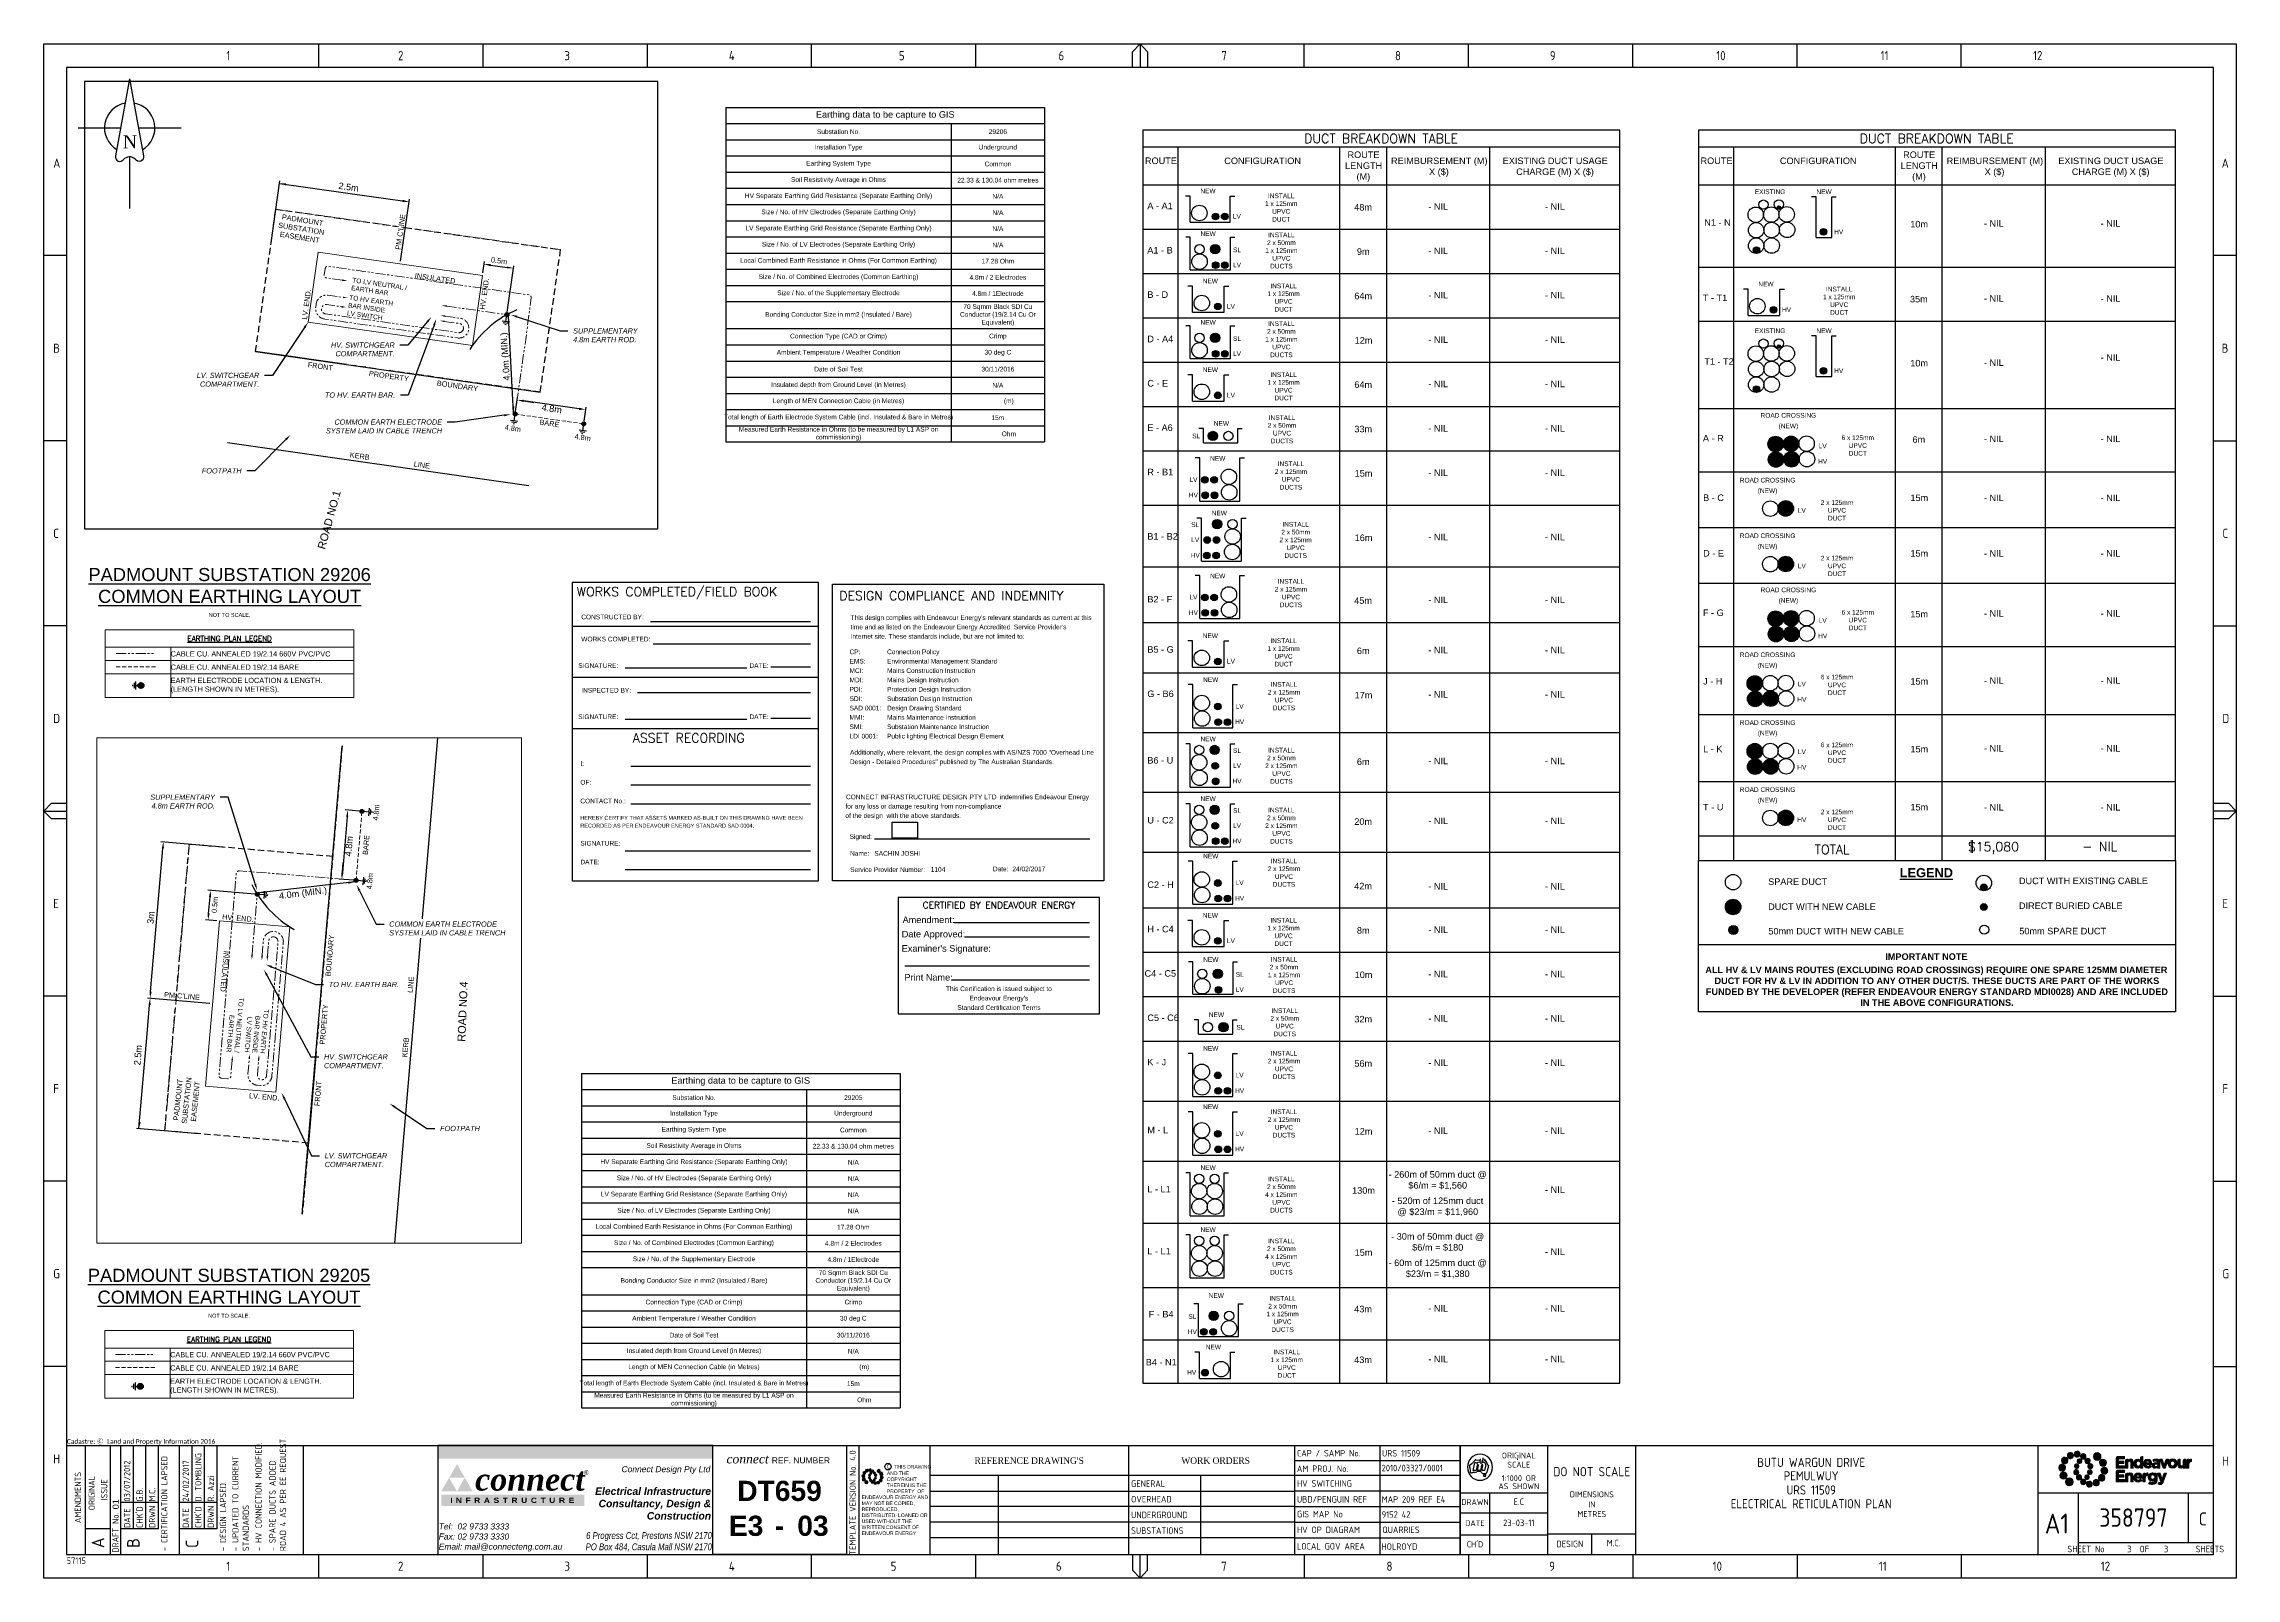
# Paper-space layout 'Sheet(3)' of a CAD drawing. Header units: metres, sheet in millimetres. Extents: x -29 to 809, y -2 to 585.
import ezdxf
from ezdxf import colors
from ezdxf.entities.mleader import LeaderData, LeaderLine
from ezdxf.enums import TextEntityAlignment as Align
from ezdxf.math import Vec2, Vec3

# ---------------------------------------------------------------- set-up
doc = ezdxf.new("R2010")
doc.units = ezdxf.units.M
for name, pattern in [('Cable Exist UG', [8.2, 4, -1.2, 1.8, -1.2]), ('DASHED', [0.75, 0.5, -0.25]), ('PHANTOM2', [1.25, 0.625, -0.125, 0.125, -0.125, 0.125, -0.125])]:
    doc.linetypes.add(name, pattern=pattern)
doc.layers.get('0').update_dxf_attribs({"color": 6})
for name, color, linetype in [('_User earthing diagram', 7, 'Continuous'), ('Notes', 7, 'Continuous'), ('Notes_SP_MISC', 7, 'Continuous'), ('SupportsUG_SP_EXT', 7, 'Continuous')]:
    doc.layers.add(name, color=color, linetype=linetype)
doc.layers.add('Viewports', color=6, linetype='Continuous', plot=False)
doc.styles.add('ABlkR8pt', font='', dxfattribs={"height": 2.0202})
doc.styles.add('ANI10pt', font='ARIALNI.TTF', dxfattribs={"height": 2.5863})
doc.styles.add('AR07pt', font='arial.ttf', dxfattribs={"height": 1.7978})
doc.styles.add('AR09pt', font='arial.ttf', dxfattribs={"height": 2.3115})
doc.styles.add('ARB30pt', font='arialbd.ttf', dxfattribs={"height": 7.705})
doc.styles.add('ARBI11pt', font='arialbi.ttf', dxfattribs={"height": 2.8252})
doc.styles.add('ARI09pt', font='ariali.ttf', dxfattribs={"height": 2.3115})
doc.styles.add('ARIAL', font='arial.ttf', dxfattribs={"height": 2})
doc.styles.add('Elec', font='romand__.ttf')
doc.styles.add('iecARIAL', font='arial.ttf', dxfattribs={"height": 2})
doc.styles.add('iecISOCP', font='isocp.shx')
doc.styles.add('iecNAME', font='times.ttf')
doc.styles.add('iecTimesNewRoman', font='times.ttf')
doc.styles.get("Standard").update_dxf_attribs({"font": 'arial.ttf'})
doc.styles.add('TNRBI36pt', font='timesbi.ttf', dxfattribs={"height": 8.601})
doc.styles.add('TNRI14pt', font='timesi.ttf', dxfattribs={"height": 3.4292})
doc.styles.get('ABlkR8pt').set_extended_font_data('Arial Black')
picture_1 = doc.add_image_def('image1.jpg', size_in_pixel=(198, 127))

psp = doc.layouts.new('Sheet(3)')

# ---------------------------------------------------------------- texts
at = {"layer": 'Notes', "style": 'Elec'}
for s, p in [('DUCT BREAKDOWN TABLE', (482.21, 548.38)), ('DUCT BREAKDOWN TABLE', (694.5, 548.38)), ('TOTAL', (654.55, 276.64))]:
    psp.add_text(s, height=3.5, dxfattribs=at).set_placement(p, align=Align.MIDDLE_CENTER)
at = {"layer": 'Notes', "style": 'ARIAL'}
for s, height, rotation, p in [('2.5m', 2.5, 351.89927, (83.67, 529.14)), ("PM C'LINE", 2, 81.89927, (107.48, 505.75)), ('4.0m (MIN.)', 2.5, 93.93383, (149.33, 455.92)), ('FRONT                  PROPERTY              BOUNDARY', 2, 351.89927, (71.97, 460.98)), ('KERB                      LINE', 2, 351.89927, (88.03, 426.54)), ('ROAD NO.1', 3, 74.59899, (78.62, 391.13)), ('4.0m (MIN.)', 2.5, 7.17151, (61.25, 257.63)), ('FRONT                  PROPERTY              BOUNDARY', 2, 85.13695, (76.57, 178.48)), ('KERB                      LINE', 2, 85.13695, (110.08, 197.16)), ("PM C'LINE", 2, 355.13695, (17.1, 220.23)), ('ROAD NO.4', 3, 87.69363, (132.27, 203.1)), ('2.5m', 2.5, 85.13695, (8.11, 194.05))]:
    psp.add_text(s, height=height, rotation=rotation, dxfattribs=at).set_placement(p)
at = {"layer": 'Notes'}
for s, p in [('NEW', (416.04, 529.23)), ('EXISTING', (630.81, 528.91)), ('NEW', (651.44, 528.91)), ('NEW', (416.11, 512.9)), ('NEW', (416.95, 494.83)), ('NEW', (629.25, 493.61)), ('NEW', (416.11, 478.99)), ('EXISTING', (630.81, 475.79)), ('NEW', (651.44, 475.79)), ('NEW', (416.95, 460.92)), ('NEW', (421.19, 440.37)), ('ROAD CROSSING', (637.83, 443.45)), ('(NEW)', (637.83, 439.42)), ('NEW', (419.77, 427.02)), ('ROAD CROSSING', (629.88, 418.68)), ('(NEW)', (629.88, 414.65)), ('NEW', (420.39, 406.13)), ('ROAD CROSSING', (629.88, 397.44)), ('(NEW)', (629.88, 393.41)), ('NEW', (419.77, 382.07)), ('ROAD CROSSING', (637.83, 376.73)), ('(NEW)', (637.83, 372.7)), ('NEW', (416.95, 359.21)), ('ROAD CROSSING', (629.88, 351.95)), ('(NEW)', (629.88, 347.92)), ('NEW', (417.1, 342.47)), ('NEW', (416.11, 319.81)), ('ROAD CROSSING', (629.88, 326.04)), ('(NEW)', (629.88, 322.01)), ('NEW', (416.11, 296.92)), ('ROAD CROSSING', (629.88, 300.42)), ('(NEW)', (629.88, 296.39)), ('NEW', (417.1, 275.03)), ('NEW', (416.95, 252.37)), ('NEW', (417.15, 235.48)), ('NEW', (419.29, 214.37)), ('NEW', (417.1, 201.53)), ('NEW', (417.1, 179.18)), ('NEW', (416.11, 155.93)), ('NEW', (416.11, 132.23)), ('NEW', (419.22, 107.06)), ('NEW', (418.11, 87.36))]:
    psp.add_text(s, height=1.79, dxfattribs=at).set_placement(p, align=Align.TOP_CENTER)
at = {"layer": 'Notes', "style": 'ARIAL'}
for s, rotation, p in [('INSULATED ', 351.89927, (120.91, 493.31)), ('HV. END.', 82.12985, (141.14, 488.78)), ('LV. END.', 82.12985, (73.14, 484.75)), ('4.8m', 351.89927, (150.23, 436.02)), ('BARE', 351.89927, (164.2, 437.91)), ('4.8m', 351.89927, (176.9, 432.51)), ('4.8m', 85.13695, (99.8, 290.65)), ('BARE', 85.13695, (95.93, 278.24)), ('4.8m', 85.13695, (97.36, 264.41)), ('HV. END.', 355.36753, (45.28, 248.83)), ('INSULATED', 265.13695, (38.71, 230.2)), ('LV. END.', 355.36753, (55.33, 180.49))]:
    psp.add_text(s, height=2, rotation=rotation, dxfattribs=at).set_placement(p, align=Align.BOTTOM_CENTER)
at = {"layer": 'Notes', "color": 7, "style": 'ARIAL'}
for p in [(42.21, 365.07), (41.99, 97.24)]:
    psp.add_text('NOT TO SCALE.', height=1.5, dxfattribs=at).set_placement(p, align=Align.BOTTOM_CENTER)
at = {"layer": 'Notes', "style": 'Elec'}
for s, p in [('$15,080', (706.44, 275.97)), ('- NIL', (750.15, 276))]:
    psp.add_text(s, height=3.5, dxfattribs=at).set_placement(p)
at = {"layer": 'Notes'}
for s, insert, char_height, width, attachment_point in [('\\pi0.78077;{\\C7;ROUTE}', (391.18, 541.12), 2.5, 13.3231, 1), ('{\\C7;CONFIGURATION}', (422.28, 541.09), 2.5, 31.8297, 1), ('\\pi3.0839;{\\C7;ROUTE \\P\\pi2.1502;LENGTH \\P\\pi6.5159;(M)}', (466.29, 543.42), 2.5, 17.9294, 1), ('\\pi1.1557;{\\C7;REIMBURSEMENT (M) \\P\\pi15.674;X ($)}', (484.84, 541.09), 2.5, 38.7746, 1), ('\\pi5.0754;{\\C7;EXISTING DUCT USAGE \\P\\pi10.235;CHARGE (M) X ($)}', (523.59, 541.09), 2.5, 49.8559, 1), ('\\pi0.78077;{\\C7;ROUTE}', (603.48, 541.12), 2.5, 13.3231, 1), ('{\\C7;CONFIGURATION}', (634.58, 541.09), 2.5, 31.8297, 1), ('\\pi3.0839;{\\C7;ROUTE \\P\\pi2.1502;LENGTH \\P\\pi6.5159;(M)}', (678.59, 543.42), 2.5, 17.9294, 1), ('\\pi1.1557;{\\C7;REIMBURSEMENT (M) \\P\\pi15.674;X ($)}', (697.14, 541.09), 2.5, 38.7746, 1), ('\\pi5.0754;{\\C7;EXISTING DUCT USAGE \\P\\pi10.235;CHARGE (M) X ($)}', (735.89, 541.09), 2.5, 49.8559, 1), ('{\\C7;A - A1}', (392.88, 523.86), 2.5, 13.3231, 1), ('LV', (427.09, 519.52), 1.79, 5.3095, 2), ('INSTALL\\P1 x 125mm\\PUPVC\\PDUCT', (444.04, 527.35), 1.79, 12.2256, 2), ('\\pi5.7024;{\\C7;48m}', (466.23, 523.34), 2.5, 17.9294, 1), ('\\pi16.019;{\\C7;- NIL}', (484.22, 523.62), 2.5, 39.3712, 1), ('\\pi21.261;{\\C7;- NIL}', (523.59, 523.62), 2.5, 49.8559, 1), ('INSTALL\\P2 x 50mm\\P1 x 125mm\\PUPVC\\PDUCTS', (444.1, 512.43), 1.79, 12.2256, 2), ('{\\C7;N1 - N}', (605.69, 517.51), 2.5, 13.3231, 1), ('HV', (657.07, 513.59), 1.79, 5.3095, 2), ('\\pi5.8704;{\\C7;10m}', (678.52, 516.88), 2.5, 17.9294, 1), ('\\pi16.019;{\\C7;- NIL}', (696.51, 517.16), 2.5, 39.3712, 1), ('\\pi21.261;{\\C7;- NIL}', (735.88, 517.16), 2.5, 49.8559, 1), ('{\\C7;A1 - B}', (392.88, 506.91), 2.5, 13.3231, 1), ('SL', (427.15, 506.7), 1.79, 5.3095, 2), ('\\pi6.7239;{\\C7;9m}', (466.23, 506.39), 2.5, 17.9294, 1), ('\\pi16.019;{\\C7;- NIL}', (484.22, 506.67), 2.5, 39.3712, 1), ('\\pi21.261;{\\C7;- NIL}', (523.59, 506.67), 2.5, 49.8559, 1), ('LV', (427.15, 500.95), 1.79, 5.3095, 2), ('{\\C7;B - D}', (392.88, 489.96), 2.5, 13.3231, 1), ('INSTALL\\P1 x 125mm\\PUPVC\\PDUCT', (444.94, 492.94), 1.79, 12.2256, 2), ('\\pi5.7459;{\\C7;64m}', (466.23, 489.44), 2.5, 17.9294, 1), ('\\pi16.019;{\\C7;- NIL}', (484.22, 489.72), 2.5, 39.3712, 1), ('\\pi21.261;{\\C7;- NIL}', (523.59, 489.72), 2.5, 49.8559, 1), ('{\\C7;T - T1}', (605.17, 488.74), 2.5, 13.3231, 1), ('INSTALL\\P1 x 125mm\\PUPVC\\PDUCT', (657.24, 491.73), 1.79, 12.2256, 2), ('\\pi5.7536;{\\C7;35m}', (678.53, 488.22), 2.5, 17.9294, 1), ('\\pi16.019;{\\C7;- NIL}', (696.52, 488.5), 2.5, 39.3712, 1), ('\\pi21.261;{\\C7;- NIL}', (735.89, 488.48), 2.5, 49.8559, 1), ('LV', (424.82, 485.12), 1.79, 5.3095, 2), ('INSTALL\\P2 x 50mm\\P1 x 125mm\\PUPVC\\PDUCTS', (444.1, 478.52), 1.79, 12.2256, 2), ('HV', (637.12, 483.9), 1.79, 5.3095, 2), ('{\\C7;D - A4}', (392.88, 473.01), 2.5, 13.3231, 1), ('SL', (427.15, 472.79), 1.79, 5.3095, 2), ('\\pi5.8704;{\\C7;12m}', (466.23, 472.48), 2.5, 17.9294, 1), ('\\pi16.019;{\\C7;- NIL}', (484.22, 472.76), 2.5, 39.3712, 1), ('\\pi21.261;{\\C7;- NIL}', (523.59, 472.76), 2.5, 49.8559, 1), ('LV', (427.15, 467.05), 1.79, 5.3095, 2), ('{\\C7;T1 - T2}', (605.7, 464.39), 2.5, 13.3231, 1), ('\\pi5.8704;{\\C7;10m}', (678.53, 463.76), 2.5, 17.9294, 1), ('\\pi16.019;{\\C7;- NIL}', (696.52, 463.98), 2.5, 39.3712, 1), ('\\pi21.261;{\\C7;- NIL}', (735.89, 465.94), 2.5, 49.8559, 1), ('{\\C7;C - E}', (392.88, 456.05), 2.5, 13.3231, 1), ('INSTALL\\P1 x 125mm\\PUPVC\\PDUCT', (444.94, 459.04), 1.79, 12.2256, 2), ('\\pi5.7459;{\\C7;64m}', (466.23, 455.53), 2.5, 17.9294, 1), ('\\pi16.019;{\\C7;- NIL}', (484.22, 455.81), 2.5, 39.3712, 1), ('\\pi21.261;{\\C7;- NIL}', (523.59, 455.81), 2.5, 49.8559, 1), ('HV', (657.08, 460.48), 1.79, 5.3095, 2), ('LV', (424.82, 451.21), 1.79, 5.3095, 2), ('{\\C7;E - A6}', (392.88, 439.1), 2.5, 13.3231, 1), ('INSTALL\\P2 x 50mm\\PUPVC\\PDUCTS', (444.35, 442.61), 1.79, 12.2256, 2), ('\\pi5.7536;{\\C7;33m}', (466.23, 438.58), 2.5, 17.9294, 1), ('\\pi16.019;{\\C7;- NIL}', (484.22, 438.86), 2.5, 39.3712, 1), ('\\pi21.261;{\\C7;- NIL}', (523.59, 438.86), 2.5, 49.8559, 1), ('SL', (411.57, 435.57), 1.79, 5.3095, 2), ('{\\C7;A - R}', (605.17, 435.08), 2.5, 13.3231, 1), ('LV', (650.93, 431.8), 1.79, 5.3095, 2), ('6 x 125mm\\PUPVC\\PDUCT', (664.35, 434.91), 1.79, 12.2256, 2), ('\\pi6.7171;{\\C7;6m}', (678.53, 434.56), 2.5, 17.9294, 1), ('\\pi16.019;{\\C7;- NIL}', (696.52, 434.84), 2.5, 39.3712, 1), ('\\pi21.261;{\\C7;- NIL}', (735.89, 434.84), 2.5, 49.8559, 1), ('{\\C7;R - B1}', (392.88, 422.15), 2.5, 13.3231, 1), ('LV', (410.5, 418.92), 1.79, 5.3095, 2), ('INSTALL\\P2 x 125mm\\PUPVC\\PDUCTS', (447.76, 424.93), 1.79, 12.2256, 2), ('\\pi5.8704;{\\C7;15m}', (466.23, 421.63), 2.5, 17.9294, 1), ('\\pi16.019;{\\C7;- NIL}', (484.22, 421.91), 2.5, 39.3712, 1), ('\\pi21.261;{\\C7;- NIL}', (523.59, 421.91), 2.5, 49.8559, 1), ('HV', (650.93, 425.88), 1.79, 5.3095, 2), ('HV', (410.5, 413), 1.79, 5.3095, 2), ('{\\C7;B - C}', (605.24, 412.33), 2.5, 13.3231, 1), ('\\pi5.8704;{\\C7;15m}', (678.59, 412.3), 2.5, 17.9294, 1), ('\\pi16.019;{\\C7;- NIL}', (696.52, 412.28), 2.5, 39.3712, 1), ('\\pi21.261;{\\C7;- NIL}', (735.89, 412.28), 2.5, 49.8559, 1), ('LV', (642.97, 407.14), 1.79, 5.3095, 2), ('2 x 125mm\\PUPVC\\PDUCT', (656.4, 410.14), 1.79, 12.2256, 2), ('{\\C7;B1 - B2}', (392.88, 397.55), 2.5, 13.3231, 1), ('SL', (411.18, 401.66), 1.79, 5.3095, 2), ('LV', (411.18, 395.9), 1.79, 5.3095, 2), ('INSTALL\\P2 x 50mm\\P2 x 125mm\\PUPVC\\PDUCTS', (449.55, 401.81), 1.79, 12.2256, 2), ('\\pi5.8704;{\\C7;16m}', (466.23, 397.03), 2.5, 17.9294, 1), ('\\pi16.019;{\\C7;- NIL}', (484.22, 397.31), 2.5, 39.3712, 1), ('\\pi21.261;{\\C7;- NIL}', (523.59, 397.31), 2.5, 49.8559, 1), ('HV', (411.18, 389.98), 1.79, 5.3095, 2), ('{\\C7;D - E}', (605.24, 391.09), 2.5, 13.3231, 1), ('LV', (642.97, 385.9), 1.79, 5.3095, 2), ('2 x 125mm\\PUPVC\\PDUCT', (656.4, 388.9), 1.79, 12.2256, 2), ('\\pi5.8704;{\\C7;15m}', (678.59, 391.06), 2.5, 17.9294, 1), ('\\pi16.019;{\\C7;- NIL}', (696.52, 391.04), 2.5, 39.3712, 1), ('\\pi21.261;{\\C7;- NIL}', (735.89, 391.04), 2.5, 49.8559, 1), ('INSTALL\\P2 x 125mm\\PUPVC\\PDUCTS', (447.76, 379.98), 1.79, 12.2256, 2), ('{\\C7;B2 - F}', (392.88, 373.55), 2.5, 13.3231, 1), ('LV', (410.5, 373.97), 1.79, 5.3095, 2), ('\\pi5.7024;{\\C7;45m}', (466.23, 373.02), 2.5, 17.9294, 1), ('\\pi16.019;{\\C7;- NIL}', (484.22, 373.3), 2.5, 39.3712, 1), ('\\pi21.261;{\\C7;- NIL}', (523.59, 373.3), 2.5, 49.8559, 1), ('HV', (410.5, 368.05), 1.79, 5.3095, 2), ('{\\C7;F - G}', (605.17, 368.36), 2.5, 13.3231, 1), ('LV', (650.93, 365.08), 1.79, 5.3095, 2), ('6 x 125mm\\PUPVC\\PDUCT', (664.35, 368.19), 1.79, 12.2256, 2), ('\\pi5.8704;{\\C7;15m}', (678.53, 367.84), 2.5, 17.9294, 1), ('\\pi16.019;{\\C7;- NIL}', (696.52, 368.12), 2.5, 39.3712, 1), ('\\pi21.261;{\\C7;- NIL}', (735.89, 368.12), 2.5, 49.8559, 1), ('{\\C7;B5 - G}', (392.88, 354.34), 2.5, 13.3231, 1), ('INSTALL\\P1 x 125mm\\PUPVC\\PDUCT', (444.94, 357.32), 1.79, 12.2256, 2), ('\\pi6.7171;{\\C7;6m}', (466.23, 353.82), 2.5, 17.9294, 1), ('\\pi16.019;{\\C7;- NIL}', (484.22, 354.1), 2.5, 39.3712, 1), ('\\pi21.261;{\\C7;- NIL}', (523.59, 354.1), 2.5, 49.8559, 1), ('HV', (650.93, 359.15), 1.79, 5.3095, 2), ('LV', (424.82, 349.5), 1.79, 5.3095, 2), ('{\\C7;G - B6}', (392.88, 337.39), 2.5, 13.3231, 1), ('INSTALL\\P2 x 125mm\\PUPVC\\PDUCTS', (445.09, 340.59), 1.79, 12.2256, 2), ('\\pi5.8704;{\\C7;17m}', (466.23, 336.87), 2.5, 17.9294, 1), ('\\pi16.019;{\\C7;- NIL}', (484.22, 337.15), 2.5, 39.3712, 1), ('\\pi21.261;{\\C7;- NIL}', (523.59, 337.15), 2.5, 49.8559, 1), ('{\\C7;J - H}', (605.24, 342.18), 2.5, 13.3231, 1), ('LV', (642.97, 340.8), 1.79, 5.3095, 2), ('6 x 125mm\\PUPVC\\PDUCT', (656.4, 343.42), 1.79, 12.2256, 2), ('\\pi5.8704;{\\C7;15m}', (678.59, 342.15), 2.5, 17.9294, 1), ('\\pi16.019;{\\C7;- NIL}', (696.52, 342.45), 2.5, 39.3712, 1), ('\\pi21.261;{\\C7;- NIL}', (735.89, 342.45), 2.5, 49.8559, 1), ('LV', (428.15, 332.24), 1.79, 5.3095, 2), ('HV', (642.97, 334.88), 1.79, 5.3095, 2), ('HV', (428.15, 326.32), 1.79, 5.3095, 2), ('{\\C7;B6 - U}', (392.88, 311.96), 2.5, 13.3231, 1), ('SL', (427.15, 315.34), 1.79, 5.3095, 2), ('INSTALL\\P2 x 50mm\\P2 x 125mm\\PUPVC\\PDUCTS', (444.1, 315.49), 1.79, 12.2256, 2), ('\\pi6.7171;{\\C7;6m}', (466.23, 311.44), 2.5, 17.9294, 1), ('\\pi16.019;{\\C7;- NIL}', (484.22, 311.72), 2.5, 39.3712, 1), ('\\pi21.261;{\\C7;- NIL}', (523.59, 311.72), 2.5, 49.8559, 1), ('{\\C7;L - K}', (605.24, 316.27), 2.5, 13.3231, 1), ('LV', (642.97, 314.89), 1.79, 5.3095, 2), ('6 x 125mm\\PUPVC\\PDUCT', (656.4, 317.51), 1.79, 12.2256, 2), ('\\pi5.8704;{\\C7;15m}', (678.59, 316.24), 2.5, 17.9294, 1), ('\\pi16.019;{\\C7;- NIL}', (696.52, 316.54), 2.5, 39.3712, 1), ('\\pi21.261;{\\C7;- NIL}', (735.89, 316.54), 2.5, 49.8559, 1), ('HV', (427.15, 303.66), 1.79, 5.3095, 2), ('LV', (427.15, 309.58), 1.79, 5.3095, 2), ('HV', (642.97, 308.97), 1.79, 5.3095, 2), ('{\\C7;T - U}', (605.24, 294.07), 2.5, 13.3231, 1), ('\\pi5.8704;{\\C7;15m}', (678.59, 294.04), 2.5, 17.9294, 1), ('\\pi16.019;{\\C7;- NIL}', (696.52, 294.02), 2.5, 39.3712, 1), ('\\pi21.261;{\\C7;- NIL}', (735.89, 294.02), 2.5, 49.8559, 1), ('{\\C7;U - C2}', (392.88, 289.07), 2.5, 13.3231, 1), ('SL', (427.15, 292.45), 1.79, 5.3095, 2), ('LV', (427.15, 286.69), 1.79, 5.3095, 2), ('INSTALL\\P2 x 50mm\\P2 x 125mm\\PUPVC\\PDUCTS', (444.1, 292.6), 1.79, 12.2256, 2), ('\\pi5.7314;{\\C7;20m}', (466.23, 288.54), 2.5, 17.9294, 1), ('\\pi16.019;{\\C7;- NIL}', (484.22, 288.82), 2.5, 39.3712, 1), ('\\pi21.261;{\\C7;- NIL}', (523.59, 288.82), 2.5, 49.8559, 1), ('HV', (642.97, 288.88), 1.79, 5.3095, 2), ('2 x 125mm\\PUPVC\\PDUCT', (656.4, 291.88), 1.79, 12.2256, 2), ('HV', (427.15, 280.77), 1.79, 5.3095, 2), ('INSTALL\\P2 x 125mm\\PUPVC\\PDUCTS', (445.09, 273.15), 1.79, 12.2256, 2), ('{\\C7;C2 - H}', (392.88, 264.42), 2.5, 13.3231, 1), ('LV', (428.15, 264.8), 1.79, 5.3095, 2), ('\\pi5.7024;{\\C7;42m}', (466.23, 263.9), 2.5, 17.9294, 1), ('\\pi16.019;{\\C7;- NIL}', (484.22, 263.81), 2.5, 39.3712, 1), ('\\pi21.261;{\\C7;- NIL}', (523.59, 263.81), 2.5, 49.8559, 1), ('HV', (428.15, 258.88), 1.79, 5.3095, 2), ('{\\C7;H - C4}', (392.88, 247.47), 2.5, 13.3231, 1), ('INSTALL\\P1 x 125mm\\PUPVC\\PDUCT', (444.94, 250.49), 1.79, 12.2256, 2), ('\\pi6.7222;{\\C7;8m}', (466.23, 246.95), 2.5, 17.9294, 1), ('\\pi16.019;{\\C7;- NIL}', (484.22, 247.23), 2.5, 39.3712, 1), ('\\pi21.261;{\\C7;- NIL}', (523.59, 247.23), 2.5, 49.8559, 1), ('LV', (424.82, 242.67), 1.79, 5.3095, 2), ('INSTALL\\P2 x 50mm\\P1 x 125mm\\PUPVC\\PDUCTS', (445.14, 235.56), 1.79, 12.2256, 2), ('{\\C7;C4 - C5}', (391.82, 230.52), 2.5, 13.3231, 1), ('SL', (428.19, 229.75), 1.79, 5.3095, 2), ('\\pi5.8704;{\\C7;10m}', (466.23, 229.99), 2.5, 17.9294, 1), ('\\pi16.019;{\\C7;- NIL}', (484.22, 230.27), 2.5, 39.3712, 1), ('\\pi21.261;{\\C7;- NIL}', (523.59, 230.27), 2.5, 49.8559, 1), ('LV', (428.19, 224), 1.79, 5.3095, 2), ('{\\C7;C5 - C6}', (392.88, 213.56), 2.5, 13.3231, 1), ('SL', (428.45, 209.57), 1.79, 5.3095, 2), ('INSTALL\\P2 x 50mm\\PUPVC\\PDUCTS', (445.37, 215.98), 1.79, 12.2256, 2), ('\\pi5.7536;{\\C7;32m}', (466.23, 213.04), 2.5, 17.9294, 1), ('\\pi16.019;{\\C7;- NIL}', (484.22, 213.32), 2.5, 39.3712, 1), ('\\pi21.261;{\\C7;- NIL}', (523.59, 213.32), 2.5, 49.8559, 1), ('{\\C7;K - J}', (392.88, 196.61), 2.5, 13.3231, 1), ('INSTALL\\P2 x 125mm\\PUPVC\\PDUCTS', (445.09, 199.65), 1.79, 12.2256, 2), ('\\pi5.7527;{\\C7;56m}', (466.23, 196.09), 2.5, 17.9294, 1), ('\\pi16.019;{\\C7;- NIL}', (484.22, 196.37), 2.5, 39.3712, 1), ('\\pi21.261;{\\C7;- NIL}', (523.59, 196.37), 2.5, 49.8559, 1), ('HV', (428.15, 185.38), 1.79, 5.3095, 2), ('LV', (428.15, 191.3), 1.79, 5.3095, 2), ('INSTALL\\P2 x 125mm\\PUPVC\\PDUCTS', (445.09, 177.29), 1.79, 12.2256, 2), ('{\\C7;M - L}', (392.88, 170.67), 2.5, 13.3231, 1), ('LV', (428.15, 168.94), 1.79, 5.3095, 2), ('\\pi5.8704;{\\C7;12m}', (466.23, 170.15), 2.5, 17.9294, 1), ('\\pi16.019;{\\C7;- NIL}', (484.22, 170.43), 2.5, 39.3712, 1), ('\\pi21.261;{\\C7;- NIL}', (523.59, 170.43), 2.5, 49.8559, 1), ('HV', (428.15, 163.02), 1.79, 5.3095, 2), ('INSTALL\\P2 x 50mm\\P4 x 125mm\\PUPVC\\PDUCTS', (444.1, 151.61), 1.79, 12.2256, 2), ('\\pi0.28247;{\\C7;- 260m of 50mm duct @ \\P\\pi7.8532;$6/m = $1,560}', (484.78, 153.69), 2.5, 37.8415, 1), ('{\\C7;L - L1}', (392.88, 148.08), 2.5, 13.3231, 1), ('\\pi4.8992;{\\C7;130m}', (466.23, 147.56), 2.5, 17.9294, 1), ('\\pi1.5188;{\\C7;- 520m of 125mm duct \\P\\pi3.6854;@ $23/m = $11,960}', (484.78, 143.62), 2.5, 37.8415, 1), ('\\pi21.261;{\\C7;- NIL}', (523.59, 147.84), 2.5, 49.8559, 1), ('INSTALL\\P2 x 50mm\\P4 x 125mm\\PUPVC\\PDUCTS', (444.1, 127.91), 1.79, 12.2256, 2), ('\\pi1.2537;{\\C7;- 30m of 50mm duct @ \\P\\pi9.3096;$6/m = $180}', (484.78, 129.98), 2.5, 37.8415, 1), ('{\\C7;L - L1}', (392.88, 124.37), 2.5, 13.3231, 1), ('\\pi5.8704;{\\C7;15m}', (466.23, 123.85), 2.5, 17.9294, 1), ('\\pi0.28247;{\\C7;- 60m of 125mm duct @ \\P\\pi6.8821;$23/m = $1,380}', (484.78, 119.91), 2.5, 37.8415, 1), ('\\pi21.261;{\\C7;- NIL}', (523.59, 124.13), 2.5, 49.8559, 1), ('INSTALL\\P2 x 50mm\\P1 x 125mm\\PUPVC\\PDUCTS', (444.56, 105.96), 1.79, 12.2256, 2), ('\\pi5.7024;{\\C7;43m}', (466.23, 102.22), 2.5, 17.9294, 1), ('\\pi16.019;{\\C7;- NIL}', (484.22, 102.5), 2.5, 39.3712, 1), ('\\pi21.261;{\\C7;- NIL}', (523.59, 102.5), 2.5, 49.8559, 1), ('{\\C7;F - B4}', (393.4, 100.29), 2.5, 13.3231, 1), ('HV', (410.09, 93.27), 1.79, 5.3095, 2), ('SL', (410.09, 99.02), 1.79, 5.3095, 2), ('INSTALL\\P1 x 125mm\\PUPVC\\PDUCT', (446.13, 85.48), 1.79, 12.2256, 2), ('{\\C7;B4 - N1}', (392.28, 81.93), 2.5, 13.3231, 1), ('HV', (409.82, 77.65), 1.79, 5.3095, 2), ('\\pi5.7024;{\\C7;43m}', (466.23, 82.84), 2.5, 17.9294, 1), ('\\pi16.019;{\\C7;- NIL}', (484.22, 83.11), 2.5, 39.3712, 1), ('\\pi21.261;{\\C7;- NIL}', (523.59, 83.11), 2.5, 49.8559, 1)]:
    psp.add_mtext(s, dxfattribs=dict(at, insert=insert, char_height=char_height, width=width, attachment_point=attachment_point))
at = {"layer": 'Notes', "lineweight": 0, "char_height": 2, "width": 17.6435, "attachment_point": 1}
for insert, rotation in [((61.41, 519.62), 350.73709), ((20.54, 172.18), 83.97477)]:
    psp.add_mtext('\\pi0.96362;PADMOUNT\\P\\pi0.072756;SUBSTATION  \\P\\pi1.2753;EASEMENT ', dxfattribs=dict(at, insert=insert, rotation=rotation))
at = {"layer": 'Notes', "attachment_point": 5, "style": 'ARIAL'}
for s, insert, char_height, rotation in [('\\A1;0.5m', (145.2, 501.64), 2, 351.89927), ('\\A1;3m', (12.12, 250.61), 2.5, 85.13695), ('\\A1;0.5m', (36.53, 255.46), 2, 85.13695)]:
    psp.add_mtext(s, dxfattribs=dict(at, insert=insert, char_height=char_height, rotation=rotation))
at = {"layer": 'Notes', "color": 7, "ltscale": 0.5, "char_height": 1.8, "attachment_point": 1, "style": 'ARIAL'}
for s, insert, width, rotation in [('TO LV NEUTRAL / EARTH BAR', (89.24, 495.19), 24.3187, 351.78697), ('TO HV EARTH BAR INSIDE LV SWITCH', (88.07, 488.58), 17.6038, 351.84721), ('\\pi3.2785;TO LV NEUTRAL / \\P\\pi10.158;EARTH BAR', (47.91, 223.17), 24.3187, 265.02466), ('\\pi0.96055;TO HV EARTH \\P\\pi3.6704;BAR INSIDE \\P\\pi4.299;LV SWITCH', (57.24, 216.36), 17.6038, 265.08489)]:
    psp.add_mtext(s, dxfattribs=dict(at, insert=insert, width=width, rotation=rotation))
at = {"layer": 'Notes', "transparency": 16777216, "char_height": 2.5, "attachment_point": 5, "style": 'ARIAL'}
for insert, rotation in [((165.32, 445.09), 351.89927), ((87.81, 277.89), 85.13695)]:
    psp.add_mtext('4.8m', dxfattribs=dict(at, insert=insert, rotation=rotation))
at = {"layer": 'Notes', "char_height": 5, "attachment_point": 2, "style": 'iecARIAL'}
for s, insert, width in [('{\\LPADMOUNT SUBSTATION 29206 COMMON EARTHING LAYOUT}', (42.21, 384.21), 119.1041), ('{\\LPADMOUNT SUBSTATION 29205 COMMON EARTHING LAYOUT}', (41.99, 116.38), 123.5854)]:
    psp.add_mtext(s, dxfattribs=dict(at, insert=insert, width=width))

# ---------------------------------------------------------------- blocks, each defined once
blk = doc.blocks.new('NorthPnt 11(NP11)')
for p, q in [((-19.7, 0.02), (-3.49, 0)), ((3.32, 0), (19.7, -0.02)), ((-0.08, -10.94), (-0.08, -30.8))]:
    blk.add_line(p, q)
for points in [[(-0.08, 18.81), (-5.43, -10.68, 0.877048), (-2.29, -11.9, -0.1543), (-0.08, -10.94, 0.090511)], [(-0.08, 18.81), (5.26, -10.68, -0.877048), (2.13, -11.9, 0.1543), (-0.08, -10.94, -0.090511)]]:
    blk.add_lwpolyline(points, format="xyb")
for start, end in [(100.5988, 238.86433), (300.09942, 80.43745)]:
    blk.add_arc((0, 0), 9.64, start, end)
at = {"color": 7, "style": 'iecNAME'}
blk.add_text('N', height=5.02, dxfattribs=at).set_placement((-2.62, -7.82))
blk = doc.blocks.new('EE_LOGO_SMALL')
at = {"layer": 'Notes'}
h = blk.add_hatch(color=256, dxfattribs=at)
edge = h.paths.add_edge_path()
edge.add_spline(control_points=[(-8.4, 2), (-9.2, 2), (-9.8, 1.4), (-9.8, 0.7), (-9.9, -0.1), (-9.3, -0.7), (-8.6, -0.8), (-7.8, -0.8), (-7.2, -0.2), (-7.1, 0.5), (-7.1, 1.3), (-7.7, 1.9), (-8.4, 2)], knot_values=[0, 0, 0, 0, 1, 1, 1, 2, 2, 2, 3, 3, 3, 4, 4, 4, 4], degree=3, periodic=0)
h = blk.add_hatch(color=256, dxfattribs=at)
edge = h.paths.add_edge_path()
edge.add_spline(control_points=[(-6.8, 4.5), (-7.4, 4.8), (-8.2, 4.6), (-8.6, 4), (-8.9, 3.4), (-8.7, 2.6), (-8.1, 2.2), (-7.5, 1.9), (-6.7, 2.1), (-6.3, 2.7), (-6, 3.3), (-6.2, 4.1), (-6.8, 4.5)], knot_values=[0, 0, 0, 0, 1, 1, 1, 2, 2, 2, 3, 3, 3, 4, 4, 4, 4], degree=3, periodic=0)
h = blk.add_hatch(color=256, dxfattribs=at)
edge = h.paths.add_edge_path()
edge.add_spline(control_points=[(-4.2, 5.9), (-4.6, 6.5), (-5.3, 6.6), (-5.9, 6.3), (-6.4, 5.9), (-6.6, 5.1), (-6.2, 4.6), (-5.9, 4), (-5.1, 3.8), (-4.6, 4.2), (-4, 4.6), (-3.8, 5.3), (-4.2, 5.9)], knot_values=[0, 0, 0, 0, 1, 1, 1, 2, 2, 2, 3, 3, 3, 4, 4, 4, 4], degree=3, periodic=0)
h = blk.add_hatch(color=256, dxfattribs=at)
edge = h.paths.add_edge_path()
edge.add_spline(control_points=[(-1.3, 5.9), (-1.4, 6.5), (-2, 7), (-2.6, 6.9), (-3.3, 6.9), (-3.7, 6.3), (-3.7, 5.6), (-3.6, 5), (-3, 4.5), (-2.4, 4.6), (-1.7, 4.7), (-1.3, 5.2), (-1.3, 5.9)], knot_values=[0, 0, 0, 0, 1, 1, 1, 2, 2, 2, 3, 3, 3, 4, 4, 4, 4], degree=3, periodic=0)
h = blk.add_hatch(color=256, dxfattribs=at)
edge = h.paths.add_edge_path()
edge.add_spline(control_points=[(-2.5, 2.1), (-3, 2.2), (-3.5, 1.9), (-3.6, 1.3), (-3.7, 0.8), (-3.4, 0.3), (-2.9, 0.2), (-2.4, 0.1), (-1.9, 0.4), (-1.8, 0.9), (-1.7, 1.5), (-2, 2), (-2.5, 2.1)], knot_values=[0, 0, 0, 0, 1, 1, 1, 2, 2, 2, 3, 3, 3, 4, 4, 4, 4], degree=3, periodic=0)
h = blk.add_hatch(color=256, dxfattribs=at)
edge = h.paths.add_edge_path()
edge.add_spline(control_points=[(1, 4.9), (1, 4.3), (0.5, 3.8), (-0.1, 3.8), (-0.7, 3.8), (-1.2, 4.3), (-1.2, 4.9), (-1.2, 5.5), (-0.7, 6), (-0.1, 6), (0.5, 6), (1, 5.5), (1, 4.9)], knot_values=[0, 0, 0, 0, 1, 1, 1, 2, 2, 2, 3, 3, 3, 4, 4, 4, 4], degree=3, periodic=0)
edge = h.paths.add_edge_path()
edge.add_spline(control_points=[(-1.4, 4), (-1.9, 4.1), (-2.4, 3.8), (-2.5, 3.3), (-2.6, 2.7), (-2.3, 2.2), (-1.8, 2.1), (-1.3, 2), (-0.7, 2.3), (-0.6, 2.9), (-0.5, 3.4), (-0.9, 3.9), (-1.4, 4)], knot_values=[0, 0, 0, 0, 1, 1, 1, 2, 2, 2, 3, 3, 3, 4, 4, 4, 4], degree=3, periodic=0)
h = blk.add_hatch(color=256, dxfattribs=at)
edge = h.paths.add_edge_path()
edge.add_spline(control_points=[(2.3, 2.4), (2.8, 2.8), (2.8, 3.4), (2.4, 3.9), (2, 4.3), (1.4, 4.3), (0.9, 3.9), (0.5, 3.6), (0.5, 2.9), (0.9, 2.5), (1.2, 2), (1.9, 2), (2.3, 2.4)], knot_values=[0, 0, 0, 0, 1, 1, 1, 2, 2, 2, 3, 3, 3, 4, 4, 4, 4], degree=3, periodic=0)
edge = h.paths.add_edge_path()
edge.add_spline(control_points=[(1, 4.9), (1, 4.3), (0.5, 3.8), (-0.1, 3.8), (-0.7, 3.8), (-1.2, 4.3), (-1.2, 4.9), (-1.2, 5.5), (-0.7, 6), (-0.1, 6), (0.5, 6), (1, 5.5), (1, 4.9)], knot_values=[0, 0, 0, 0, 1, 1, 1, 2, 2, 2, 3, 3, 3, 4, 4, 4, 4], degree=3, periodic=0)
h = blk.add_hatch(color=256, dxfattribs=at)
edge = h.paths.add_edge_path()
edge.add_spline(control_points=[(1, 4.9), (1, 4.3), (0.5, 3.8), (-0.1, 3.8), (-0.7, 3.8), (-1.2, 4.3), (-1.2, 4.9), (-1.2, 5.5), (-0.7, 6), (-0.1, 6), (0.5, 6), (1, 5.5), (1, 4.9)], knot_values=[0, 0, 0, 0, 1, 1, 1, 2, 2, 2, 3, 3, 3, 4, 4, 4, 4], degree=3, periodic=0)
edge = h.paths.add_edge_path(flags=16)
edge.add_spline(control_points=[(1, 4.9), (1, 4.3), (0.5, 3.8), (-0.1, 3.8), (-0.7, 3.8), (-1.2, 4.3), (-1.2, 4.9), (-1.2, 5.5), (-0.7, 6), (-0.1, 6), (0.5, 6), (1, 5.5), (1, 4.9)], knot_values=[0, 0, 0, 0, 1, 1, 1, 2, 2, 2, 3, 3, 3, 4, 4, 4, 4], degree=3, periodic=0)
h = blk.add_hatch(color=256, dxfattribs=at)
edge = h.paths.add_edge_path()
edge.add_spline(control_points=[(3, 0.2), (3.5, 0.3), (3.8, 0.9), (3.7, 1.4), (3.6, 1.9), (3, 2.3), (2.5, 2.1), (1.9, 2), (1.6, 1.4), (1.8, 0.9), (1.9, 0.4), (2.5, 0.1), (3, 0.2)], knot_values=[0, 0, 0, 0, 1, 1, 1, 2, 2, 2, 3, 3, 3, 4, 4, 4, 4], degree=3, periodic=0)
h = blk.add_hatch(color=256, dxfattribs=at)
edge = h.paths.add_edge_path()
edge.add_spline(control_points=[(7, 4.9), (7, 4), (6.3, 3.4), (5.5, 3.4), (4.6, 3.4), (4, 4), (4, 4.9), (4, 5.7), (4.6, 6.4), (5.5, 6.4), (6.3, 6.4), (7, 5.7), (7, 4.9)], knot_values=[0, 0, 0, 0, 1, 1, 1, 2, 2, 2, 3, 3, 3, 4, 4, 4, 4], degree=3, periodic=0)
h = blk.add_hatch(color=256, dxfattribs=at)
edge = h.paths.add_edge_path()
edge.add_spline(control_points=[(8.4, 1.1), (9.1, 1.5), (9.4, 2.3), (9.1, 3), (8.8, 3.7), (7.9, 4.1), (7.2, 3.8), (6.5, 3.4), (6.2, 2.6), (6.5, 1.9), (6.8, 1.2), (7.7, 0.8), (8.4, 1.1)], knot_values=[0, 0, 0, 0, 1, 1, 1, 2, 2, 2, 3, 3, 3, 4, 4, 4, 4], degree=3, periodic=0)
h = blk.add_hatch(color=256, dxfattribs=at)
edge = h.paths.add_edge_path()
edge.add_spline(control_points=[(8.3, -1.9), (9, -1.9), (9.7, -1.4), (9.7, -0.6), (9.7, 0.1), (9.2, 0.8), (8.4, 0.8), (7.7, 0.8), (7, 0.3), (7, -0.5), (6.9, -1.2), (7.5, -1.9), (8.3, -1.9)], knot_values=[0, 0, 0, 0, 1, 1, 1, 2, 2, 2, 3, 3, 3, 4, 4, 4, 4], degree=3, periodic=0)
h = blk.add_hatch(color=256, dxfattribs=at)
edge = h.paths.add_edge_path()
edge.add_spline(control_points=[(-8.5, -1.1), (-9.2, -1.4), (-9.6, -2.3), (-9.3, -3), (-8.9, -3.7), (-8.1, -4), (-7.4, -3.7), (-6.7, -3.4), (-6.3, -2.5), (-6.6, -1.8), (-7, -1.1), (-7.8, -0.8), (-8.5, -1.1)], knot_values=[0, 0, 0, 0, 1, 1, 1, 2, 2, 2, 3, 3, 3, 4, 4, 4, 4], degree=3, periodic=0)
h = blk.add_hatch(color=256, dxfattribs=at)
edge = h.paths.add_edge_path()
edge.add_spline(control_points=[(-7.1, -4.8), (-7.1, -4), (-6.5, -3.3), (-5.6, -3.3), (-4.8, -3.3), (-4.1, -4), (-4.1, -4.8), (-4.1, -5.7), (-4.8, -6.3), (-5.6, -6.3), (-6.5, -6.3), (-7.1, -5.7), (-7.1, -4.8)], knot_values=[0, 0, 0, 0, 1, 1, 1, 2, 2, 2, 3, 3, 3, 4, 4, 4, 4], degree=3, periodic=0)
h = blk.add_hatch(color=256, dxfattribs=at)
edge = h.paths.add_edge_path()
edge.add_spline(control_points=[(-3.1, -0.2), (-3.7, -0.3), (-4, -0.8), (-3.8, -1.4), (-3.7, -1.9), (-3.2, -2.2), (-2.6, -2.1), (-2.1, -1.9), (-1.8, -1.4), (-1.9, -0.9), (-2.1, -0.3), (-2.6, 0), (-3.1, -0.2)], knot_values=[0, 0, 0, 0, 1, 1, 1, 2, 2, 2, 3, 3, 3, 4, 4, 4, 4], degree=3, periodic=0)
h = blk.add_hatch(color=256, dxfattribs=at)
edge = h.paths.add_edge_path()
edge.add_spline(control_points=[(-2.5, -2.3), (-2.9, -2.7), (-3, -3.4), (-2.6, -3.8), (-2.2, -4.2), (-1.5, -4.3), (-1.1, -3.9), (-0.7, -3.5), (-0.6, -2.8), (-1, -2.4), (-1.4, -2), (-2, -1.9), (-2.5, -2.3)], knot_values=[0, 0, 0, 0, 1, 1, 1, 2, 2, 2, 3, 3, 3, 4, 4, 4, 4], degree=3, periodic=0)
h = blk.add_hatch(color=256, dxfattribs=at)
edge = h.paths.add_edge_path()
edge.add_spline(control_points=[(-1.2, -4.8), (-1.2, -4.2), (-0.7, -3.7), (-0.1, -3.7), (0.5, -3.7), (1, -4.2), (1, -4.8), (1, -5.4), (0.5, -5.9), (-0.1, -5.9), (-0.7, -5.9), (-1.2, -5.4), (-1.2, -4.8)], knot_values=[0, 0, 0, 0, 1, 1, 1, 2, 2, 2, 3, 3, 3, 4, 4, 4, 4], degree=3, periodic=0)
h = blk.add_hatch(color=256, dxfattribs=at)
edge = h.paths.add_edge_path()
edge.add_spline(control_points=[(1.2, -3.9), (1.7, -4.1), (2.2, -3.7), (2.3, -3.2), (2.5, -2.7), (2.1, -2.2), (1.6, -2.1), (1.1, -2), (0.6, -2.3), (0.5, -2.8), (0.4, -3.3), (0.7, -3.8), (1.2, -3.9)], knot_values=[0, 0, 0, 0, 1, 1, 1, 2, 2, 2, 3, 3, 3, 4, 4, 4, 4], degree=3, periodic=0)
h = blk.add_hatch(color=256, dxfattribs=at)
edge = h.paths.add_edge_path()
edge.add_spline(control_points=[(1.2, -5.8), (1.3, -6.5), (1.8, -6.9), (2.5, -6.9), (3.1, -6.8), (3.6, -6.2), (3.5, -5.6), (3.4, -5), (2.9, -4.5), (2.2, -4.6), (1.6, -4.6), (1.1, -5.2), (1.2, -5.8)], knot_values=[0, 0, 0, 0, 1, 1, 1, 2, 2, 2, 3, 3, 3, 4, 4, 4, 4], degree=3, periodic=0)
h = blk.add_hatch(color=256, dxfattribs=at)
edge = h.paths.add_edge_path()
edge.add_spline(control_points=[(2.4, -2), (2.9, -2.1), (3.4, -1.8), (3.5, -1.3), (3.6, -0.8), (3.3, -0.3), (2.8, -0.2), (2.2, -0.1), (1.7, -0.4), (1.6, -0.9), (1.5, -1.4), (1.8, -1.9), (2.4, -2)], knot_values=[0, 0, 0, 0, 1, 1, 1, 2, 2, 2, 3, 3, 3, 4, 4, 4, 4], degree=3, periodic=0)
h = blk.add_hatch(color=256, dxfattribs=at)
edge = h.paths.add_edge_path()
edge.add_spline(control_points=[(4, -5.8), (4.4, -6.4), (5.2, -6.6), (5.7, -6.2), (6.3, -5.8), (6.5, -5.1), (6.1, -4.5), (5.7, -4), (5, -3.8), (4.4, -4.2), (3.8, -4.5), (3.7, -5.3), (4, -5.8)], knot_values=[0, 0, 0, 0, 1, 1, 1, 2, 2, 2, 3, 3, 3, 4, 4, 4, 4], degree=3, periodic=0)
h = blk.add_hatch(color=256, dxfattribs=at)
edge = h.paths.add_edge_path()
edge.add_spline(control_points=[(6.7, -4.4), (7.3, -4.8), (8.1, -4.6), (8.4, -4), (8.8, -3.3), (8.6, -2.6), (8, -2.2), (7.3, -1.8), (6.6, -2.1), (6.2, -2.7), (5.8, -3.3), (6, -4.1), (6.7, -4.4)], knot_values=[0, 0, 0, 0, 1, 1, 1, 2, 2, 2, 3, 3, 3, 4, 4, 4, 4], degree=3, periodic=0)
at = {"layer": 'Notes', "lineweight": 0}
for points in [[(1.8, 2.1), (1.8, 2.1)], [(-2, -2.1), (-2, -2.1)]]:
    blk.add_lwpolyline(points, dxfattribs=at)
for points in [[(-8.4, 2), (-9.2, 2), (-9.8, 1.4), (-9.8, 0.7), (-9.9, -0.1), (-9.3, -0.7), (-8.6, -0.8), (-7.8, -0.8), (-7.2, -0.2), (-7.1, 0.5), (-7.1, 1.3), (-7.7, 1.9), (-8.4, 2)], [(-6.8, 4.5), (-7.4, 4.8), (-8.2, 4.6), (-8.6, 4), (-8.9, 3.4), (-8.7, 2.6), (-8.1, 2.2), (-7.5, 1.9), (-6.7, 2.1), (-6.3, 2.7), (-6, 3.3), (-6.2, 4.1), (-6.8, 4.5)], [(-4.2, 5.9), (-4.6, 6.5), (-5.3, 6.6), (-5.9, 6.3), (-6.4, 5.9), (-6.6, 5.1), (-6.2, 4.6), (-5.9, 4), (-5.1, 3.8), (-4.6, 4.2), (-4, 4.6), (-3.8, 5.3), (-4.2, 5.9)], [(-1.3, 5.9), (-1.4, 6.5), (-2, 7), (-2.6, 6.9), (-3.3, 6.9), (-3.7, 6.3), (-3.7, 5.6), (-3.6, 5), (-3, 4.5), (-2.4, 4.6), (-1.7, 4.7), (-1.3, 5.2), (-1.3, 5.9)], [(-2.5, 2.1), (-3, 2.2), (-3.5, 1.9), (-3.6, 1.3), (-3.7, 0.8), (-3.4, 0.3), (-2.9, 0.2), (-2.4, 0.1), (-1.9, 0.4), (-1.8, 0.9), (-1.7, 1.5), (-2, 2), (-2.5, 2.1)], [(-1.4, 4), (-1.9, 4.1), (-2.4, 3.8), (-2.5, 3.3), (-2.6, 2.7), (-2.3, 2.2), (-1.8, 2.1), (-1.3, 2), (-0.7, 2.3), (-0.6, 2.9), (-0.5, 3.4), (-0.9, 3.9), (-1.4, 4)], [(1, 4.9), (1, 4.3), (0.5, 3.8), (-0.1, 3.8), (-0.7, 3.8), (-1.2, 4.3), (-1.2, 4.9), (-1.2, 5.5), (-0.7, 6), (-0.1, 6), (0.5, 6), (1, 5.5), (1, 4.9)], [(1, 4.9), (1, 4.3), (0.5, 3.8), (-0.1, 3.8), (-0.7, 3.8), (-1.2, 4.3), (-1.2, 4.9), (-1.2, 5.5), (-0.7, 6), (-0.1, 6), (0.5, 6), (1, 5.5), (1, 4.9)], [(2.3, 2.4), (2.8, 2.8), (2.8, 3.4), (2.4, 3.9), (2, 4.3), (1.4, 4.3), (0.9, 3.9), (0.5, 3.6), (0.5, 2.9), (0.9, 2.5), (1.2, 2), (1.9, 2), (2.3, 2.4)], [(3, 0.2), (3.5, 0.3), (3.8, 0.9), (3.7, 1.4), (3.6, 1.9), (3, 2.3), (2.5, 2.1), (1.9, 2), (1.6, 1.4), (1.8, 0.9), (1.9, 0.4), (2.5, 0.1), (3, 0.2)], [(7, 4.9), (7, 4), (6.3, 3.4), (5.5, 3.4), (4.6, 3.4), (4, 4), (4, 4.9), (4, 5.7), (4.6, 6.4), (5.5, 6.4), (6.3, 6.4), (7, 5.7), (7, 4.9)], [(8.4, 1.1), (9.1, 1.5), (9.4, 2.3), (9.1, 3), (8.8, 3.7), (7.9, 4.1), (7.2, 3.8), (6.5, 3.4), (6.2, 2.6), (6.5, 1.9), (6.8, 1.2), (7.7, 0.8), (8.4, 1.1)], [(8.3, -1.9), (9, -1.9), (9.7, -1.4), (9.7, -0.6), (9.7, 0.1), (9.2, 0.8), (8.4, 0.8), (7.7, 0.8), (7, 0.3), (7, -0.5), (6.9, -1.2), (7.5, -1.9), (8.3, -1.9)], [(-8.5, -1.1), (-9.2, -1.4), (-9.6, -2.3), (-9.3, -3), (-8.9, -3.7), (-8.1, -4), (-7.4, -3.7), (-6.7, -3.4), (-6.3, -2.5), (-6.6, -1.8), (-7, -1.1), (-7.8, -0.8), (-8.5, -1.1)], [(-7.1, -4.8), (-7.1, -4), (-6.5, -3.3), (-5.6, -3.3), (-4.8, -3.3), (-4.1, -4), (-4.1, -4.8), (-4.1, -5.7), (-4.8, -6.3), (-5.6, -6.3), (-6.5, -6.3), (-7.1, -5.7), (-7.1, -4.8)], [(-3.1, -0.2), (-3.7, -0.3), (-4, -0.8), (-3.8, -1.4), (-3.7, -1.9), (-3.2, -2.2), (-2.6, -2.1), (-2.1, -1.9), (-1.8, -1.4), (-1.9, -0.9), (-2.1, -0.3), (-2.6, 0), (-3.1, -0.2)], [(-2.5, -2.3), (-2.9, -2.7), (-3, -3.4), (-2.6, -3.8), (-2.2, -4.2), (-1.5, -4.3), (-1.1, -3.9), (-0.7, -3.5), (-0.6, -2.8), (-1, -2.4), (-1.4, -2), (-2, -1.9), (-2.5, -2.3)], [(-1.2, -4.8), (-1.2, -4.2), (-0.7, -3.7), (-0.1, -3.7), (0.5, -3.7), (1, -4.2), (1, -4.8), (1, -5.4), (0.5, -5.9), (-0.1, -5.9), (-0.7, -5.9), (-1.2, -5.4), (-1.2, -4.8)], [(1.2, -3.9), (1.7, -4.1), (2.2, -3.7), (2.3, -3.2), (2.5, -2.7), (2.1, -2.2), (1.6, -2.1), (1.1, -2), (0.6, -2.3), (0.5, -2.8), (0.4, -3.3), (0.7, -3.8), (1.2, -3.9)], [(1.2, -5.8), (1.3, -6.5), (1.8, -6.9), (2.5, -6.9), (3.1, -6.8), (3.6, -6.2), (3.5, -5.6), (3.4, -5), (2.9, -4.5), (2.2, -4.6), (1.6, -4.6), (1.1, -5.2), (1.2, -5.8)], [(2.4, -2), (2.9, -2.1), (3.4, -1.8), (3.5, -1.3), (3.6, -0.8), (3.3, -0.3), (2.8, -0.2), (2.2, -0.1), (1.7, -0.4), (1.6, -0.9), (1.5, -1.4), (1.8, -1.9), (2.4, -2)], [(4, -5.8), (4.4, -6.4), (5.2, -6.6), (5.7, -6.2), (6.3, -5.8), (6.5, -5.1), (6.1, -4.5), (5.7, -4), (5, -3.8), (4.4, -4.2), (3.8, -4.5), (3.7, -5.3), (4, -5.8)], [(6.7, -4.4), (7.3, -4.8), (8.1, -4.6), (8.4, -4), (8.8, -3.3), (8.6, -2.6), (8, -2.2), (7.3, -1.8), (6.6, -2.1), (6.2, -2.7), (5.8, -3.3), (6, -4.1), (6.7, -4.4)]]:
    blk.add_open_spline(points, degree=3, knots=[0, 0, 0, 0, 1, 1, 1, 2, 2, 2, 3, 3, 3, 4, 4, 4, 4], dxfattribs=at)
blk = doc.blocks.new('EE_COPYRIGHT_A1')
at = {"layer": 'Notes'}
blk.add_circle((9.53, -0.82), 1.15, dxfattribs=at)
at = {"xscale": 0.4, "yscale": 0.4, "zscale": 0.4}
blk.add_blockref('EE_LOGO_SMALL', (3.96, -4.29), dxfattribs=at)
at = {"layer": 'Notes', "insert": (0, 0), "char_height": 1.25, "width": 24.1208, "attachment_point": 1, "style": 'ARIAL'}
blk.add_mtext('\\pt8.75;               ^I{\\H1.2x;C } THIS DRAWING\\P\\pi-8.75,l8.75,t8.75,20;       ^IAND THE ^I\\P\\pi0,t8.75;COPYRIGHT\\P\\pi-8.75,t1.25,8.75;^I^ITHEREIN IS THE PROPERTY  OF \\P\\pi0,l0,t1.25;ENDEAVOUR ENERGY AND MAY NOT BE COPIED, REPRODUCED, DISTRIBUTED, LOANED OR USED WITHOUT THE WRITTEN CONSENT OF ENDEAVOUR ENERGY', dxfattribs=at)
blk = doc.blocks.new('EE_LOGO')
h = blk.add_hatch(color=7)
edge = h.paths.add_edge_path()
edge.add_spline(control_points=[(-25.34, 1.94), (-26.08, 1.98), (-26.72, 1.41), (-26.77, 0.66), (-26.81, -0.09), (-26.24, -0.72), (-25.49, -0.77), (-24.74, -0.81), (-24.1, -0.24), (-24.06, 0.51), (-24.02, 1.25), (-24.59, 1.89), (-25.34, 1.94)], knot_values=[0, 0, 0, 0, 1, 1, 1, 2, 2, 2, 3, 3, 3, 4, 4, 4, 4], degree=3, periodic=0)
h = blk.add_hatch(color=7)
edge = h.paths.add_edge_path()
edge.add_spline(control_points=[(-23.73, 4.46), (-24.34, 4.81), (-25.13, 4.61), (-25.49, 3.99), (-25.85, 3.38), (-25.64, 2.59), (-25.03, 2.23), (-24.41, 1.87), (-23.63, 2.08), (-23.27, 2.69), (-22.91, 3.31), (-23.12, 4.1), (-23.73, 4.46)], knot_values=[0, 0, 0, 0, 1, 1, 1, 2, 2, 2, 3, 3, 3, 4, 4, 4, 4], degree=3, periodic=0)
h = blk.add_hatch(color=7)
edge = h.paths.add_edge_path()
edge.add_spline(control_points=[(-21.12, 5.87), (-21.48, 6.44), (-22.24, 6.61), (-22.81, 6.24), (-23.37, 5.88), (-23.54, 5.12), (-23.17, 4.55), (-22.81, 3.98), (-22.05, 3.82), (-21.48, 4.19), (-20.92, 4.55), (-20.75, 5.31), (-21.12, 5.87)], knot_values=[0, 0, 0, 0, 1, 1, 1, 2, 2, 2, 3, 3, 3, 4, 4, 4, 4], degree=3, periodic=0)
h = blk.add_hatch(color=7)
edge = h.paths.add_edge_path()
edge.add_spline(control_points=[(-19.43, 2.06), (-19.94, 2.17), (-20.44, 1.84), (-20.55, 1.33), (-20.66, 0.82), (-20.34, 0.32), (-19.83, 0.21), (-19.32, 0.1), (-18.81, 0.42), (-18.71, 0.93), (-18.59, 1.44), (-18.92, 1.95), (-19.43, 2.06)], knot_values=[0, 0, 0, 0, 1, 1, 1, 2, 2, 2, 3, 3, 3, 4, 4, 4, 4], degree=3, periodic=0)
h = blk.add_hatch(color=7)
edge = h.paths.add_edge_path()
edge.add_spline(control_points=[(-18.27, 5.87), (-18.34, 6.5), (-18.91, 6.97), (-19.54, 6.9), (-20.18, 6.84), (-20.65, 6.27), (-20.58, 5.63), (-20.52, 4.99), (-19.95, 4.53), (-19.31, 4.59), (-18.67, 4.66), (-18.21, 5.23), (-18.27, 5.87)], knot_values=[0, 0, 0, 0, 1, 1, 1, 2, 2, 2, 3, 3, 3, 4, 4, 4, 4], degree=3, periodic=0)
h = blk.add_hatch(color=7)
edge = h.paths.add_edge_path()
edge.add_spline(control_points=[(-15.91, 4.86), (-15.91, 4.26), (-16.4, 3.77), (-17, 3.77), (-17.6, 3.77), (-18.08, 4.26), (-18.08, 4.86), (-18.08, 5.46), (-17.6, 5.95), (-17, 5.95), (-16.4, 5.95), (-15.91, 5.46), (-15.91, 4.86)], knot_values=[0, 0, 0, 0, 1, 1, 1, 2, 2, 2, 3, 3, 3, 4, 4, 4, 4], degree=3, periodic=0)
edge = h.paths.add_edge_path()
edge.add_spline(control_points=[(-18.29, 3.97), (-18.8, 4.08), (-19.3, 3.76), (-19.41, 3.25), (-19.52, 2.74), (-19.2, 2.23), (-18.69, 2.12), (-18.18, 2.01), (-17.67, 2.33), (-17.56, 2.84), (-17.45, 3.35), (-17.78, 3.86), (-18.29, 3.97)], knot_values=[0, 0, 0, 0, 1, 1, 1, 2, 2, 2, 3, 3, 3, 4, 4, 4, 4], degree=3, periodic=0)
h = blk.add_hatch(color=7)
edge = h.paths.add_edge_path()
edge.add_spline(control_points=[(-14.59, 2.36), (-14.16, 2.75), (-14.12, 3.41), (-14.51, 3.84), (-14.89, 4.27), (-15.55, 4.31), (-15.99, 3.93), (-16.42, 3.54), (-16.46, 2.88), (-16.07, 2.45), (-15.69, 2.01), (-15.02, 1.98), (-14.59, 2.36)], knot_values=[0, 0, 0, 0, 1, 1, 1, 2, 2, 2, 3, 3, 3, 4, 4, 4, 4], degree=3, periodic=0)
edge = h.paths.add_edge_path()
edge.add_spline(control_points=[(-15.91, 4.86), (-15.91, 4.26), (-16.4, 3.77), (-17, 3.77), (-17.6, 3.77), (-18.08, 4.26), (-18.08, 4.86), (-18.08, 5.46), (-17.6, 5.95), (-17, 5.95), (-16.4, 5.95), (-15.91, 5.46), (-15.91, 4.86)], knot_values=[0, 0, 0, 0, 1, 1, 1, 2, 2, 2, 3, 3, 3, 4, 4, 4, 4], degree=3, periodic=0)
h = blk.add_hatch(color=7)
edge = h.paths.add_edge_path()
edge.add_spline(control_points=[(-15.91, 4.86), (-15.91, 4.26), (-16.4, 3.77), (-17, 3.77), (-17.6, 3.77), (-18.08, 4.26), (-18.08, 4.86), (-18.08, 5.46), (-17.6, 5.95), (-17, 5.95), (-16.4, 5.95), (-15.91, 5.46), (-15.91, 4.86)], knot_values=[0, 0, 0, 0, 1, 1, 1, 2, 2, 2, 3, 3, 3, 4, 4, 4, 4], degree=3, periodic=0)
edge = h.paths.add_edge_path(flags=16)
edge.add_spline(control_points=[(-15.91, 4.86), (-15.91, 4.26), (-16.4, 3.77), (-17, 3.77), (-17.6, 3.77), (-18.08, 4.26), (-18.08, 4.86), (-18.08, 5.46), (-17.6, 5.95), (-17, 5.95), (-16.4, 5.95), (-15.91, 5.46), (-15.91, 4.86)], knot_values=[0, 0, 0, 0, 1, 1, 1, 2, 2, 2, 3, 3, 3, 4, 4, 4, 4], degree=3, periodic=0)
h = blk.add_hatch(color=7)
edge = h.paths.add_edge_path()
edge.add_spline(control_points=[(-13.94, 0.18), (-13.41, 0.32), (-13.09, 0.87), (-13.23, 1.4), (-13.37, 1.93), (-13.92, 2.25), (-14.45, 2.11), (-14.98, 1.97), (-15.3, 1.42), (-15.16, 0.89), (-15.02, 0.36), (-14.47, 0.04), (-13.94, 0.18)], knot_values=[0, 0, 0, 0, 1, 1, 1, 2, 2, 2, 3, 3, 3, 4, 4, 4, 4], degree=3, periodic=0)
h = blk.add_hatch(color=7)
edge = h.paths.add_edge_path()
edge.add_spline(control_points=[(-9.93, 4.86), (-9.93, 4.03), (-10.61, 3.35), (-11.44, 3.35), (-12.28, 3.35), (-12.95, 4.03), (-12.95, 4.86), (-12.95, 5.69), (-12.28, 6.37), (-11.44, 6.37), (-10.61, 6.37), (-9.93, 5.69), (-9.93, 4.86)], knot_values=[0, 0, 0, 0, 1, 1, 1, 2, 2, 2, 3, 3, 3, 4, 4, 4, 4], degree=3, periodic=0)
h = blk.add_hatch(color=7)
edge = h.paths.add_edge_path()
edge.add_spline(control_points=[(-8.55, 1.13), (-7.83, 1.45), (-7.5, 2.29), (-7.82, 3.01), (-8.14, 3.73), (-8.98, 4.06), (-9.7, 3.74), (-10.42, 3.42), (-10.75, 2.58), (-10.43, 1.86), (-10.11, 1.14), (-9.27, 0.81), (-8.55, 1.13)], knot_values=[0, 0, 0, 0, 1, 1, 1, 2, 2, 2, 3, 3, 3, 4, 4, 4, 4], degree=3, periodic=0)
h = blk.add_hatch(color=7)
edge = h.paths.add_edge_path()
edge.add_spline(control_points=[(-8.66, -1.92), (-7.91, -1.96), (-7.27, -1.39), (-7.23, -0.64), (-7.19, 0.1), (-7.76, 0.74), (-8.51, 0.78), (-9.25, 0.83), (-9.89, 0.26), (-9.94, -0.49), (-9.98, -1.24), (-9.41, -1.88), (-8.66, -1.92)], knot_values=[0, 0, 0, 0, 1, 1, 1, 2, 2, 2, 3, 3, 3, 4, 4, 4, 4], degree=3, periodic=0)
h = blk.add_hatch(color=7)
edge = h.paths.add_edge_path()
edge.add_spline(control_points=[(-3.85, 0.44), (-3.85, 0.44), (-3.85, 4.25), (-3.85, 4.3), (-3.85, 4.35), (-3.85, 4.86), (-3.29, 4.86), (-2.74, 4.86), (-0.49, 4.86), (-0.49, 4.86), (-0.49, 4.86), (-0.49, 4), (-0.49, 4), (-0.49, 4), (-2.89, 4), (-2.89, 4), (-2.89, 4), (-2.89, 3.1), (-2.89, 3.1), (-2.89, 3.1), (-0.8, 3.1), (-0.8, 3.1), (-0.8, 3.1), (-0.8, 2.23), (-0.8, 2.23), (-0.8, 2.23), (-2.89, 2.23), (-2.89, 2.23), (-2.89, 2.23), (-2.89, 1.31), (-2.89, 1.31), (-2.89, 1.31), (-0.49, 1.31), (-0.49, 1.31), (-0.49, 1.31), (-0.49, 0.44), (-0.49, 0.44), (-0.49, 0.44), (-3.85, 0.44), (-3.85, 0.44)], knot_values=[0, 0, 0, 0, 1, 1, 1, 2, 2, 2, 3, 3, 3, 4, 4, 4, 5, 5, 5, 6, 6, 6, 7, 7, 7, 8, 8, 8, 9, 9, 9, 10, 10, 10, 11, 11, 11, 12, 12, 12, 13, 13, 13, 13], degree=3, periodic=0)
h = blk.add_hatch(color=7)
edge = h.paths.add_edge_path()
edge.add_spline(control_points=[(1.94, 0.44), (1.94, 0.44), (1.94, 2.33), (1.94, 2.33), (1.94, 2.78), (1.73, 3.02), (1.36, 3.02), (1, 3.02), (0.76, 2.78), (0.76, 2.33), (0.76, 2.33), (0.76, 0.44), (0.76, 0.44), (0.76, 0.44), (-0.2, 0.44), (-0.2, 0.44), (-0.2, 0.44), (-0.2, 3.21), (-0.2, 3.27), (-0.2, 3.33), (-0.2, 3.82), (0.36, 3.82), (0.76, 3.82), (0.76, 3.82), (0.76, 3.82), (0.76, 3.82), (0.76, 3.35), (0.76, 3.35), (0.98, 3.63), (1.27, 3.89), (1.75, 3.89), (2.48, 3.89), (2.9, 3.41), (2.9, 2.63), (2.9, 2.63), (2.9, 0.44), (2.9, 0.44), (2.9, 0.44), (1.94, 0.44), (1.94, 0.44)], knot_values=[0, 0, 0, 0, 1, 1, 1, 2, 2, 2, 3, 3, 3, 4, 4, 4, 5, 5, 5, 6, 6, 6, 7, 7, 7, 8, 8, 8, 9, 9, 9, 10, 10, 10, 11, 11, 11, 12, 12, 12, 13, 13, 13, 13], degree=3, periodic=0)
h = blk.add_hatch(color=7)
edge = h.paths.add_edge_path(flags=16)
edge.add_spline(control_points=[(5.8, 2.13), (5.8, 2.69), (5.43, 3.07), (4.98, 3.07), (4.53, 3.07), (4.15, 2.7), (4.15, 2.13), (4.15, 2.13), (4.15, 2.12), (4.15, 2.12), (4.15, 1.56), (4.53, 1.19), (4.98, 1.19), (5.43, 1.19), (5.8, 1.56), (5.8, 2.12), (5.8, 2.12), (5.8, 2.13), (5.8, 2.13)], knot_values=[0, 0, 0, 0, 1, 1, 1, 2, 2, 2, 3, 3, 3, 4, 4, 4, 5, 5, 5, 6, 6, 6, 6], degree=3, periodic=0)
edge = h.paths.add_edge_path()
edge.add_spline(control_points=[(5.79, 0.44), (5.79, 0.44), (5.79, 0.92), (5.79, 0.92), (5.55, 0.6), (5.23, 0.37), (4.73, 0.37), (3.94, 0.37), (3.19, 0.99), (3.19, 2.12), (3.19, 2.12), (3.19, 2.13), (3.19, 2.13), (3.19, 3.26), (3.93, 3.88), (4.73, 3.88), (5.24, 3.88), (5.56, 3.65), (5.79, 3.38), (5.79, 3.38), (5.79, 4.27), (5.79, 4.3), (5.79, 4.34), (5.79, 4.86), (6.34, 4.86), (6.73, 4.86), (6.75, 4.86), (6.75, 4.86), (6.75, 4.86), (6.75, 0.44), (6.75, 0.44), (6.75, 0.44), (5.79, 0.44), (5.79, 0.44)], knot_values=[0, 0, 0, 0, 1, 1, 1, 2, 2, 2, 3, 3, 3, 4, 4, 4, 5, 5, 5, 6, 6, 6, 7, 7, 7, 8, 8, 8, 9, 9, 9, 10, 10, 10, 11, 11, 11, 11], degree=3, periodic=0)
h = blk.add_hatch(color=7)
edge = h.paths.add_edge_path()
edge.add_spline(control_points=[(8.69, 3.89), (7.7, 3.89), (7.01, 3.09), (7.01, 2.13), (7.01, 2.13), (7.01, 2.12), (7.01, 2.12), (7.01, 1.08), (7.77, 0.37), (8.78, 0.37), (9.39, 0.37), (9.85, 0.61), (10.16, 1), (10.16, 1), (9.62, 1.48), (9.62, 1.48), (9.35, 1.24), (9.12, 1.14), (8.79, 1.14), (8.33, 1.13), (8, 1.49), (7.95, 1.86), (7.91, 2.18), (7.93, 2.29), (7.95, 2.43), (8.02, 2.85), (8.29, 3.12), (8.69, 3.12), (9.09, 3.12), (9.34, 2.83), (9.4, 2.4), (9.4, 2.4), (8.14, 2.4), (8.14, 2.4), (8.14, 2.4), (8.12, 1.8), (8.64, 1.8), (9.17, 1.8), (10.32, 1.8), (10.32, 1.8), (10.33, 1.89), (10.34, 1.95), (10.34, 2.04), (10.34, 2.04), (10.34, 2.05), (10.34, 2.05), (10.34, 3.01), (9.82, 3.89), (8.69, 3.89)], knot_values=[0, 0, 0, 0, 1, 1, 1, 2, 2, 2, 3, 3, 3, 4, 4, 4, 5, 5, 5, 6, 6, 6, 7, 7, 7, 8, 8, 8, 9, 9, 9, 10, 10, 10, 11, 11, 11, 12, 12, 12, 13, 13, 13, 14, 14, 14, 15, 15, 15, 16, 16, 16, 16], degree=3, periodic=0)
h = blk.add_hatch(color=7)
edge = h.paths.add_edge_path(flags=16)
edge.add_spline(control_points=[(12.69, 1.8), (12.53, 1.88), (12.31, 1.93), (12.08, 1.93), (11.67, 1.93), (11.42, 1.77), (11.42, 1.46), (11.42, 1.46), (11.42, 1.45), (11.42, 1.45), (11.42, 1.19), (11.63, 1.04), (11.94, 1.04), (12.39, 1.04), (12.69, 1.29), (12.69, 1.63), (12.69, 1.63), (12.69, 1.8), (12.69, 1.8)], knot_values=[0, 0, 0, 0, 1, 1, 1, 2, 2, 2, 3, 3, 3, 4, 4, 4, 5, 5, 5, 6, 6, 6, 6], degree=3, periodic=0)
edge = h.paths.add_edge_path()
edge.add_spline(control_points=[(12.67, 0.44), (12.67, 0.44), (12.67, 0.81), (12.67, 0.81), (12.44, 0.55), (12.12, 0.38), (11.65, 0.38), (11.01, 0.38), (10.49, 0.74), (10.49, 1.41), (10.49, 1.41), (10.49, 1.42), (10.49, 1.42), (10.49, 2.16), (11.05, 2.5), (11.85, 2.5), (12.19, 2.5), (12.44, 2.45), (12.68, 2.37), (12.68, 2.37), (12.68, 2.42), (12.68, 2.42), (12.68, 2.82), (12.43, 3.07), (11.95, 3.07), (11.59, 3.07), (11.33, 3), (11.02, 2.89), (11.02, 2.89), (10.78, 3.62), (10.78, 3.62), (11.15, 3.78), (11.52, 3.89), (12.09, 3.89), (13.14, 3.89), (13.6, 3.35), (13.6, 2.43), (13.6, 2.43), (13.6, 0.44), (13.6, 0.44), (13.6, 0.44), (12.67, 0.44), (12.67, 0.44)], knot_values=[0, 0, 0, 0, 1, 1, 1, 2, 2, 2, 3, 3, 3, 4, 4, 4, 5, 5, 5, 6, 6, 6, 7, 7, 7, 8, 8, 8, 9, 9, 9, 10, 10, 10, 11, 11, 11, 12, 12, 12, 13, 13, 13, 14, 14, 14, 14], degree=3, periodic=0)
h = blk.add_hatch(color=7)
edge = h.paths.add_edge_path()
edge.add_spline(control_points=[(15.71, 0.44), (15.71, 0.44), (14.84, 0.44), (14.84, 0.44), (14.84, 0.44), (13.51, 3.83), (13.51, 3.83), (13.51, 3.83), (14.53, 3.83), (14.53, 3.83), (14.53, 3.83), (15.28, 1.58), (15.28, 1.58), (15.28, 1.58), (15.86, 3.3), (15.86, 3.3), (15.86, 3.3), (16.02, 3.83), (16.4, 3.83), (16.78, 3.83), (17.04, 3.83), (17.04, 3.83), (17.04, 3.83), (15.71, 0.44), (15.71, 0.44)], knot_values=[0, 0, 0, 0, 1, 1, 1, 2, 2, 2, 3, 3, 3, 4, 4, 4, 5, 5, 5, 6, 6, 6, 7, 7, 7, 8, 8, 8, 8], degree=3, periodic=0)
h = blk.add_hatch(color=7)
edge = h.paths.add_edge_path(flags=16)
edge.add_spline(control_points=[(19.52, 2.16), (19.52, 2.66), (19.16, 3.09), (18.63, 3.09), (18.08, 3.09), (17.75, 2.67), (17.75, 2.17), (17.75, 2.17), (17.75, 2.16), (17.75, 2.16), (17.75, 1.66), (18.11, 1.22), (18.64, 1.22), (19.19, 1.22), (19.52, 1.65), (19.52, 2.15), (19.52, 2.15), (19.52, 2.16), (19.52, 2.16)], knot_values=[0, 0, 0, 0, 1, 1, 1, 2, 2, 2, 3, 3, 3, 4, 4, 4, 5, 5, 5, 6, 6, 6, 6], degree=3, periodic=0)
edge = h.paths.add_edge_path()
edge.add_spline(control_points=[(18.63, 0.4), (17.58, 0.4), (16.8, 1.17), (16.8, 2.15), (16.8, 2.15), (16.8, 2.16), (16.8, 2.16), (16.8, 3.13), (17.59, 3.92), (18.64, 3.92), (19.69, 3.92), (20.46, 3.14), (20.46, 2.17), (20.46, 2.17), (20.46, 2.16), (20.46, 2.16), (20.46, 1.19), (19.68, 0.4), (18.63, 0.4)], knot_values=[0, 0, 0, 0, 1, 1, 1, 2, 2, 2, 3, 3, 3, 4, 4, 4, 5, 5, 5, 6, 6, 6, 6], degree=3, periodic=0)
h = blk.add_hatch(color=7)
edge = h.paths.add_edge_path()
edge.add_spline(control_points=[(22.86, 0.44), (22.86, 0.44), (22.86, 0.92), (22.86, 0.92), (22.64, 0.64), (22.36, 0.38), (21.87, 0.38), (21.15, 0.38), (20.72, 0.86), (20.72, 1.63), (20.72, 1.63), (20.72, 3.22), (20.72, 3.27), (20.72, 3.32), (20.72, 3.82), (21.28, 3.82), (21.68, 3.82), (21.68, 3.82), (21.68, 3.82), (21.68, 3.82), (21.68, 1.94), (21.68, 1.94), (21.68, 1.48), (21.9, 1.25), (22.26, 1.25), (22.63, 1.25), (22.86, 1.48), (22.86, 1.94), (22.86, 1.94), (22.86, 3.2), (22.86, 3.27), (22.86, 3.34), (22.87, 3.82), (23.42, 3.82), (23.82, 3.82), (23.82, 3.82), (23.82, 3.82), (23.82, 3.82), (23.82, 0.44), (23.82, 0.44), (23.82, 0.44), (22.86, 0.44), (22.86, 0.44)], knot_values=[0, 0, 0, 0, 1, 1, 1, 2, 2, 2, 3, 3, 3, 4, 4, 4, 5, 5, 5, 6, 6, 6, 7, 7, 7, 8, 8, 8, 9, 9, 9, 10, 10, 10, 11, 11, 11, 12, 12, 12, 13, 13, 13, 14, 14, 14, 14], degree=3, periodic=0)
h = blk.add_hatch(color=7)
edge = h.paths.add_edge_path()
edge.add_spline(control_points=[(26.09, 2.88), (25.46, 2.88), (25.06, 2.5), (25.06, 1.69), (25.06, 1.69), (25.06, 0.44), (25.06, 0.44), (25.06, 0.44), (24.1, 0.44), (24.1, 0.44), (24.1, 0.44), (24.1, 3.24), (24.1, 3.27), (24.1, 3.3), (24.1, 3.83), (24.66, 3.83), (25.22, 3.83), (25.06, 3.83), (25.06, 3.83), (25.06, 3.83), (25.06, 3.14), (25.06, 3.14), (25.26, 3.61), (25.58, 3.91), (26.14, 3.89), (26.14, 3.89), (26.14, 2.88), (26.14, 2.88), (26.14, 2.88), (26.09, 2.88), (26.09, 2.88)], knot_values=[0, 0, 0, 0, 1, 1, 1, 2, 2, 2, 3, 3, 3, 4, 4, 4, 5, 5, 5, 6, 6, 6, 7, 7, 7, 8, 8, 8, 9, 9, 9, 10, 10, 10, 10], degree=3, periodic=0)
h = blk.add_hatch(color=7)
edge = h.paths.add_edge_path()
edge.add_spline(control_points=[(-25.45, -1.11), (-26.17, -1.43), (-26.5, -2.27), (-26.18, -2.99), (-25.86, -3.71), (-25.02, -4.04), (-24.3, -3.72), (-23.58, -3.4), (-23.25, -2.56), (-23.57, -1.84), (-23.88, -1.12), (-24.72, -0.79), (-25.45, -1.11)], knot_values=[0, 0, 0, 0, 1, 1, 1, 2, 2, 2, 3, 3, 3, 4, 4, 4, 4], degree=3, periodic=0)
h = blk.add_hatch(color=7)
edge = h.paths.add_edge_path()
edge.add_spline(control_points=[(-24.06, -4.84), (-24.06, -4.01), (-23.39, -3.33), (-22.55, -3.33), (-21.72, -3.33), (-21.04, -4.01), (-21.04, -4.84), (-21.04, -5.68), (-21.72, -6.35), (-22.55, -6.35), (-23.39, -6.35), (-24.06, -5.68), (-24.06, -4.84)], knot_values=[0, 0, 0, 0, 1, 1, 1, 2, 2, 2, 3, 3, 3, 4, 4, 4, 4], degree=3, periodic=0)
h = blk.add_hatch(color=7)
edge = h.paths.add_edge_path()
edge.add_spline(control_points=[(-20.06, -0.16), (-20.59, -0.3), (-20.9, -0.85), (-20.76, -1.38), (-20.63, -1.91), (-20.08, -2.23), (-19.55, -2.09), (-19.02, -1.95), (-18.7, -1.4), (-18.84, -0.87), (-18.98, -0.34), (-19.52, -0.02), (-20.06, -0.16)], knot_values=[0, 0, 0, 0, 1, 1, 1, 2, 2, 2, 3, 3, 3, 4, 4, 4, 4], degree=3, periodic=0)
h = blk.add_hatch(color=7)
edge = h.paths.add_edge_path()
edge.add_spline(control_points=[(-19.41, -2.34), (-19.84, -2.73), (-19.88, -3.39), (-19.49, -3.82), (-19.1, -4.26), (-18.44, -4.29), (-18.01, -3.91), (-17.58, -3.52), (-17.54, -2.86), (-17.93, -2.43), (-18.31, -2), (-18.97, -1.96), (-19.41, -2.34)], knot_values=[0, 0, 0, 0, 1, 1, 1, 2, 2, 2, 3, 3, 3, 4, 4, 4, 4], degree=3, periodic=0)
h = blk.add_hatch(color=7)
edge = h.paths.add_edge_path()
edge.add_spline(control_points=[(-18.08, -4.84), (-18.08, -4.24), (-17.6, -3.76), (-17, -3.76), (-16.4, -3.76), (-15.91, -4.24), (-15.91, -4.84), (-15.91, -5.44), (-16.4, -5.93), (-17, -5.93), (-17.6, -5.93), (-18.08, -5.44), (-18.08, -4.84)], knot_values=[0, 0, 0, 0, 1, 1, 1, 2, 2, 2, 3, 3, 3, 4, 4, 4, 4], degree=3, periodic=0)
h = blk.add_hatch(color=7)
edge = h.paths.add_edge_path()
edge.add_spline(control_points=[(-15.71, -3.95), (-15.2, -4.06), (-14.69, -3.74), (-14.58, -3.23), (-14.47, -2.72), (-14.8, -2.21), (-15.31, -2.1), (-15.82, -1.99), (-16.32, -2.32), (-16.43, -2.83), (-16.54, -3.34), (-16.22, -3.84), (-15.71, -3.95)], knot_values=[0, 0, 0, 0, 1, 1, 1, 2, 2, 2, 3, 3, 3, 4, 4, 4, 4], degree=3, periodic=0)
h = blk.add_hatch(color=7)
edge = h.paths.add_edge_path()
edge.add_spline(control_points=[(-15.72, -5.85), (-15.66, -6.49), (-15.09, -6.95), (-14.45, -6.89), (-13.81, -6.82), (-13.35, -6.25), (-13.41, -5.62), (-13.48, -4.98), (-14.05, -4.51), (-14.68, -4.58), (-15.33, -4.64), (-15.79, -5.21), (-15.72, -5.85)], knot_values=[0, 0, 0, 0, 1, 1, 1, 2, 2, 2, 3, 3, 3, 4, 4, 4, 4], degree=3, periodic=0)
h = blk.add_hatch(color=7)
edge = h.paths.add_edge_path()
edge.add_spline(control_points=[(-14.57, -2.04), (-14.06, -2.15), (-13.55, -1.83), (-13.44, -1.32), (-13.33, -0.81), (-13.66, -0.3), (-14.17, -0.19), (-14.68, -0.08), (-15.18, -0.4), (-15.29, -0.92), (-15.4, -1.43), (-15.08, -1.93), (-14.57, -2.04)], knot_values=[0, 0, 0, 0, 1, 1, 1, 2, 2, 2, 3, 3, 3, 4, 4, 4, 4], degree=3, periodic=0)
h = blk.add_hatch(color=7)
edge = h.paths.add_edge_path()
edge.add_spline(control_points=[(-12.88, -5.86), (-12.52, -6.43), (-11.76, -6.59), (-11.19, -6.23), (-10.62, -5.86), (-10.46, -5.1), (-10.82, -4.53), (-11.19, -3.97), (-11.95, -3.8), (-12.51, -4.17), (-13.08, -4.53), (-13.25, -5.29), (-12.88, -5.86)], knot_values=[0, 0, 0, 0, 1, 1, 1, 2, 2, 2, 3, 3, 3, 4, 4, 4, 4], degree=3, periodic=0)
h = blk.add_hatch(color=7)
edge = h.paths.add_edge_path()
edge.add_spline(control_points=[(-10.27, -4.44), (-9.65, -4.79), (-8.86, -4.59), (-8.51, -3.97), (-8.15, -3.36), (-8.36, -2.57), (-8.97, -2.22), (-9.58, -1.86), (-10.37, -2.06), (-10.73, -2.68), (-11.09, -3.29), (-10.88, -4.08), (-10.27, -4.44)], knot_values=[0, 0, 0, 0, 1, 1, 1, 2, 2, 2, 3, 3, 3, 4, 4, 4, 4], degree=3, periodic=0)
h = blk.add_hatch(color=7)
edge = h.paths.add_edge_path()
edge.add_spline(control_points=[(-3.85, -4.84), (-3.85, -4.84), (-3.85, -1.03), (-3.85, -0.98), (-3.85, -0.94), (-3.85, -0.42), (-3.29, -0.42), (-2.74, -0.42), (-0.49, -0.42), (-0.49, -0.42), (-0.49, -0.42), (-0.49, -1.29), (-0.49, -1.29), (-0.49, -1.29), (-2.89, -1.29), (-2.89, -1.29), (-2.89, -1.29), (-2.89, -2.19), (-2.89, -2.19), (-2.89, -2.19), (-0.8, -2.19), (-0.8, -2.19), (-0.8, -2.19), (-0.8, -3.05), (-0.8, -3.05), (-0.8, -3.05), (-2.89, -3.05), (-2.89, -3.05), (-2.89, -3.05), (-2.89, -3.98), (-2.89, -3.98), (-2.89, -3.98), (-0.49, -3.98), (-0.49, -3.98), (-0.49, -3.98), (-0.49, -4.84), (-0.49, -4.84), (-0.49, -4.84), (-3.85, -4.84), (-3.85, -4.84)], knot_values=[0, 0, 0, 0, 1, 1, 1, 2, 2, 2, 3, 3, 3, 4, 4, 4, 5, 5, 5, 6, 6, 6, 7, 7, 7, 8, 8, 8, 9, 9, 9, 10, 10, 10, 11, 11, 11, 12, 12, 12, 13, 13, 13, 13], degree=3, periodic=0)
h = blk.add_hatch(color=7)
edge = h.paths.add_edge_path()
edge.add_spline(control_points=[(1.94, -4.84), (1.94, -4.84), (1.94, -2.96), (1.94, -2.96), (1.94, -2.5), (1.73, -2.27), (1.36, -2.27), (1, -2.27), (0.76, -2.5), (0.76, -2.96), (0.76, -2.96), (0.76, -4.84), (0.76, -4.84), (0.76, -4.84), (-0.2, -4.84), (-0.2, -4.84), (-0.2, -4.84), (-0.2, -2.07), (-0.2, -2.01), (-0.2, -1.96), (-0.2, -1.46), (0.36, -1.46), (0.76, -1.46), (0.76, -1.46), (0.76, -1.46), (0.76, -1.46), (0.76, -1.94), (0.76, -1.94), (0.98, -1.65), (1.27, -1.4), (1.75, -1.4), (2.48, -1.4), (2.9, -1.88), (2.9, -2.65), (2.9, -2.65), (2.9, -4.84), (2.9, -4.84), (2.9, -4.84), (1.94, -4.84), (1.94, -4.84)], knot_values=[0, 0, 0, 0, 1, 1, 1, 2, 2, 2, 3, 3, 3, 4, 4, 4, 5, 5, 5, 6, 6, 6, 7, 7, 7, 8, 8, 8, 9, 9, 9, 10, 10, 10, 11, 11, 11, 12, 12, 12, 13, 13, 13, 13], degree=3, periodic=0)
h = blk.add_hatch(color=7)
edge = h.paths.add_edge_path()
edge.add_spline(control_points=[(4.87, -1.4), (3.88, -1.4), (3.19, -2.19), (3.19, -3.16), (3.19, -3.16), (3.19, -3.17), (3.19, -3.17), (3.19, -4.21), (3.94, -4.92), (4.96, -4.92), (5.57, -4.92), (6.03, -4.68), (6.34, -4.29), (6.34, -4.29), (5.79, -3.8), (5.79, -3.8), (5.53, -4.05), (5.29, -4.14), (4.97, -4.15), (4.51, -4.16), (4.18, -3.79), (4.13, -3.42), (4.09, -3.1), (4.11, -3), (4.13, -2.86), (4.2, -2.44), (4.47, -2.17), (4.87, -2.17), (5.27, -2.17), (5.52, -2.46), (5.58, -2.89), (5.58, -2.89), (4.32, -2.89), (4.32, -2.89), (4.32, -2.89), (4.29, -3.49), (4.82, -3.49), (5.35, -3.49), (6.5, -3.49), (6.5, -3.49), (6.51, -3.4), (6.51, -3.34), (6.51, -3.25), (6.51, -3.25), (6.51, -3.23), (6.51, -3.23), (6.51, -2.27), (6, -1.4), (4.87, -1.4)], knot_values=[0, 0, 0, 0, 1, 1, 1, 2, 2, 2, 3, 3, 3, 4, 4, 4, 5, 5, 5, 6, 6, 6, 7, 7, 7, 8, 8, 8, 9, 9, 9, 10, 10, 10, 11, 11, 11, 12, 12, 12, 13, 13, 13, 14, 14, 14, 15, 15, 15, 16, 16, 16, 16], degree=3, periodic=0)
h = blk.add_hatch(color=7)
edge = h.paths.add_edge_path()
edge.add_spline(control_points=[(8.77, -2.4), (8.13, -2.4), (7.74, -2.79), (7.74, -3.6), (7.74, -3.6), (7.74, -4.85), (7.74, -4.85), (7.74, -4.85), (6.78, -4.85), (6.78, -4.85), (6.78, -4.85), (6.78, -2.05), (6.78, -2.02), (6.78, -1.99), (6.77, -1.46), (7.33, -1.46), (7.74, -1.46), (7.74, -1.46), (7.74, -1.46), (7.74, -1.46), (7.74, -2.15), (7.74, -2.15), (7.93, -1.68), (8.25, -1.37), (8.82, -1.4), (8.82, -1.4), (8.82, -2.4), (8.82, -2.4), (8.82, -2.4), (8.77, -2.4), (8.77, -2.4)], knot_values=[0, 0, 0, 0, 1, 1, 1, 2, 2, 2, 3, 3, 3, 4, 4, 4, 5, 5, 5, 6, 6, 6, 7, 7, 7, 8, 8, 8, 9, 9, 9, 10, 10, 10, 10], degree=3, periodic=0)
h = blk.add_hatch(color=7)
edge = h.paths.add_edge_path(flags=16)
edge.add_spline(control_points=[(11.56, -2.97), (11.56, -2.51), (11.2, -2.19), (10.73, -2.19), (10.26, -2.19), (9.91, -2.51), (9.91, -2.97), (9.91, -2.97), (9.91, -2.99), (9.91, -2.99), (9.91, -3.45), (10.26, -3.77), (10.73, -3.77), (11.2, -3.77), (11.56, -3.45), (11.56, -2.99), (11.56, -2.99), (11.56, -2.97), (11.56, -2.97)], knot_values=[0, 0, 0, 0, 1, 1, 1, 2, 2, 2, 3, 3, 3, 4, 4, 4, 5, 5, 5, 6, 6, 6, 6], degree=3, periodic=0)
edge = h.paths.add_edge_path()
edge.add_spline(control_points=[(10.62, -5.87), (10.07, -5.87), (9.55, -5.74), (9.12, -5.51), (9.12, -5.51), (9.45, -4.79), (9.45, -4.79), (9.8, -4.99), (10.14, -5.1), (10.59, -5.1), (11.25, -5.1), (11.56, -4.79), (11.56, -4.18), (11.56, -4.18), (11.56, -4.02), (11.56, -4.02), (11.27, -4.36), (10.96, -4.57), (10.45, -4.57), (9.66, -4.57), (8.95, -3.99), (8.95, -2.99), (8.95, -2.99), (8.95, -2.97), (8.95, -2.97), (8.95, -1.96), (9.68, -1.4), (10.45, -1.4), (10.98, -1.4), (11.29, -1.62), (11.54, -1.9), (11.54, -1.9), (11.54, -1.46), (11.54, -1.46), (11.54, -1.46), (11.54, -1.46), (11.95, -1.46), (12.51, -1.46), (12.5, -2.02), (12.5, -2.02), (12.5, -2.02), (12.5, -4.08), (12.5, -4.08), (12.5, -5.36), (11.87, -5.87), (10.62, -5.87)], knot_values=[0, 0, 0, 0, 1, 1, 1, 2, 2, 2, 3, 3, 3, 4, 4, 4, 5, 5, 5, 6, 6, 6, 7, 7, 7, 8, 8, 8, 9, 9, 9, 10, 10, 10, 11, 11, 11, 12, 12, 12, 13, 13, 13, 14, 14, 14, 15, 15, 15, 15], degree=3, periodic=0)
h = blk.add_hatch(color=7)
edge = h.paths.add_edge_path()
edge.add_spline(control_points=[(14.84, -4.92), (14.58, -5.61), (14.31, -5.87), (13.73, -5.87), (13.38, -5.87), (13.13, -5.78), (12.88, -5.64), (12.88, -5.64), (13.2, -4.94), (13.2, -4.94), (13.33, -5.02), (13.49, -5.07), (13.61, -5.07), (13.78, -5.07), (13.86, -5.02), (13.95, -4.85), (13.95, -4.85), (12.62, -1.46), (12.62, -1.46), (12.62, -1.46), (13.64, -1.46), (13.64, -1.46), (13.64, -1.46), (14.41, -3.76), (14.41, -3.76), (14.41, -3.76), (14.97, -2.01), (14.97, -2.01), (14.97, -2.01), (15.14, -1.46), (15.5, -1.46), (15.86, -1.46), (16.14, -1.46), (16.14, -1.46), (16.14, -1.46), (14.84, -4.92), (14.84, -4.92)], knot_values=[0, 0, 0, 0, 1, 1, 1, 2, 2, 2, 3, 3, 3, 4, 4, 4, 5, 5, 5, 6, 6, 6, 7, 7, 7, 8, 8, 8, 9, 9, 9, 10, 10, 10, 11, 11, 11, 12, 12, 12, 12], degree=3, periodic=0)
at = {"color": 7, "lineweight": 0}
for points in [[(-15.08, 2.11), (-15.08, 2.11)], [(-18.92, -2.1), (-18.92, -2.1)]]:
    blk.add_lwpolyline(points, dxfattribs=at)
for points, knots in [([(-25.34, 1.94), (-26.08, 1.98), (-26.72, 1.41), (-26.77, 0.66), (-26.81, -0.09), (-26.24, -0.72), (-25.49, -0.77), (-24.74, -0.81), (-24.1, -0.24), (-24.06, 0.51), (-24.02, 1.25), (-24.59, 1.89), (-25.34, 1.94)], [0, 0, 0, 0, 1, 1, 1, 2, 2, 2, 3, 3, 3, 4, 4, 4, 4]), ([(-23.73, 4.46), (-24.34, 4.81), (-25.13, 4.61), (-25.49, 3.99), (-25.85, 3.38), (-25.64, 2.59), (-25.03, 2.23), (-24.41, 1.87), (-23.63, 2.08), (-23.27, 2.69), (-22.91, 3.31), (-23.12, 4.1), (-23.73, 4.46)], [0, 0, 0, 0, 1, 1, 1, 2, 2, 2, 3, 3, 3, 4, 4, 4, 4]), ([(-21.12, 5.87), (-21.48, 6.44), (-22.24, 6.61), (-22.81, 6.24), (-23.37, 5.88), (-23.54, 5.12), (-23.17, 4.55), (-22.81, 3.98), (-22.05, 3.82), (-21.48, 4.19), (-20.92, 4.55), (-20.75, 5.31), (-21.12, 5.87)], [0, 0, 0, 0, 1, 1, 1, 2, 2, 2, 3, 3, 3, 4, 4, 4, 4]), ([(-19.43, 2.06), (-19.94, 2.17), (-20.44, 1.84), (-20.55, 1.33), (-20.66, 0.82), (-20.34, 0.32), (-19.83, 0.21), (-19.32, 0.1), (-18.81, 0.42), (-18.71, 0.93), (-18.59, 1.44), (-18.92, 1.95), (-19.43, 2.06)], [0, 0, 0, 0, 1, 1, 1, 2, 2, 2, 3, 3, 3, 4, 4, 4, 4]), ([(-18.27, 5.87), (-18.34, 6.5), (-18.91, 6.97), (-19.54, 6.9), (-20.18, 6.84), (-20.65, 6.27), (-20.58, 5.63), (-20.52, 4.99), (-19.95, 4.53), (-19.31, 4.59), (-18.67, 4.66), (-18.21, 5.23), (-18.27, 5.87)], [0, 0, 0, 0, 1, 1, 1, 2, 2, 2, 3, 3, 3, 4, 4, 4, 4]), ([(-18.29, 3.97), (-18.8, 4.08), (-19.3, 3.76), (-19.41, 3.25), (-19.52, 2.74), (-19.2, 2.23), (-18.69, 2.12), (-18.18, 2.01), (-17.67, 2.33), (-17.56, 2.84), (-17.45, 3.35), (-17.78, 3.86), (-18.29, 3.97)], [0, 0, 0, 0, 1, 1, 1, 2, 2, 2, 3, 3, 3, 4, 4, 4, 4]), ([(-15.91, 4.86), (-15.91, 4.26), (-16.4, 3.77), (-17, 3.77), (-17.6, 3.77), (-18.08, 4.26), (-18.08, 4.86), (-18.08, 5.46), (-17.6, 5.95), (-17, 5.95), (-16.4, 5.95), (-15.91, 5.46), (-15.91, 4.86)], [0, 0, 0, 0, 1, 1, 1, 2, 2, 2, 3, 3, 3, 4, 4, 4, 4]), ([(-15.91, 4.86), (-15.91, 4.26), (-16.4, 3.77), (-17, 3.77), (-17.6, 3.77), (-18.08, 4.26), (-18.08, 4.86), (-18.08, 5.46), (-17.6, 5.95), (-17, 5.95), (-16.4, 5.95), (-15.91, 5.46), (-15.91, 4.86)], [0, 0, 0, 0, 1, 1, 1, 2, 2, 2, 3, 3, 3, 4, 4, 4, 4]), ([(-14.59, 2.36), (-14.16, 2.75), (-14.12, 3.41), (-14.51, 3.84), (-14.89, 4.27), (-15.55, 4.31), (-15.99, 3.93), (-16.42, 3.54), (-16.46, 2.88), (-16.07, 2.45), (-15.69, 2.01), (-15.02, 1.98), (-14.59, 2.36)], [0, 0, 0, 0, 1, 1, 1, 2, 2, 2, 3, 3, 3, 4, 4, 4, 4]), ([(-13.94, 0.18), (-13.41, 0.32), (-13.09, 0.87), (-13.23, 1.4), (-13.37, 1.93), (-13.92, 2.25), (-14.45, 2.11), (-14.98, 1.97), (-15.3, 1.42), (-15.16, 0.89), (-15.02, 0.36), (-14.47, 0.04), (-13.94, 0.18)], [0, 0, 0, 0, 1, 1, 1, 2, 2, 2, 3, 3, 3, 4, 4, 4, 4]), ([(-9.93, 4.86), (-9.93, 4.03), (-10.61, 3.35), (-11.44, 3.35), (-12.28, 3.35), (-12.95, 4.03), (-12.95, 4.86), (-12.95, 5.69), (-12.28, 6.37), (-11.44, 6.37), (-10.61, 6.37), (-9.93, 5.69), (-9.93, 4.86)], [0, 0, 0, 0, 1, 1, 1, 2, 2, 2, 3, 3, 3, 4, 4, 4, 4]), ([(-8.55, 1.13), (-7.83, 1.45), (-7.5, 2.29), (-7.82, 3.01), (-8.14, 3.73), (-8.98, 4.06), (-9.7, 3.74), (-10.42, 3.42), (-10.75, 2.58), (-10.43, 1.86), (-10.11, 1.14), (-9.27, 0.81), (-8.55, 1.13)], [0, 0, 0, 0, 1, 1, 1, 2, 2, 2, 3, 3, 3, 4, 4, 4, 4]), ([(-8.66, -1.92), (-7.91, -1.96), (-7.27, -1.39), (-7.23, -0.64), (-7.19, 0.1), (-7.76, 0.74), (-8.51, 0.78), (-9.25, 0.83), (-9.89, 0.26), (-9.94, -0.49), (-9.98, -1.24), (-9.41, -1.88), (-8.66, -1.92)], [0, 0, 0, 0, 1, 1, 1, 2, 2, 2, 3, 3, 3, 4, 4, 4, 4]), ([(-3.85, 0.44), (-3.85, 0.44), (-3.85, 4.25), (-3.85, 4.3), (-3.85, 4.35), (-3.85, 4.86), (-3.29, 4.86), (-2.74, 4.86), (-0.49, 4.86), (-0.49, 4.86), (-0.49, 4.86), (-0.49, 4), (-0.49, 4), (-0.49, 4), (-2.89, 4), (-2.89, 4), (-2.89, 4), (-2.89, 3.1), (-2.89, 3.1), (-2.89, 3.1), (-0.8, 3.1), (-0.8, 3.1), (-0.8, 3.1), (-0.8, 2.23), (-0.8, 2.23), (-0.8, 2.23), (-2.89, 2.23), (-2.89, 2.23), (-2.89, 2.23), (-2.89, 1.31), (-2.89, 1.31), (-2.89, 1.31), (-0.49, 1.31), (-0.49, 1.31), (-0.49, 1.31), (-0.49, 0.44), (-0.49, 0.44), (-0.49, 0.44), (-3.85, 0.44), (-3.85, 0.44)], [0, 0, 0, 0, 1, 1, 1, 2, 2, 2, 3, 3, 3, 4, 4, 4, 5, 5, 5, 6, 6, 6, 7, 7, 7, 8, 8, 8, 9, 9, 9, 10, 10, 10, 11, 11, 11, 12, 12, 12, 13, 13, 13, 13]), ([(1.94, 0.44), (1.94, 0.44), (1.94, 2.33), (1.94, 2.33), (1.94, 2.78), (1.73, 3.02), (1.36, 3.02), (1, 3.02), (0.76, 2.78), (0.76, 2.33), (0.76, 2.33), (0.76, 0.44), (0.76, 0.44), (0.76, 0.44), (-0.2, 0.44), (-0.2, 0.44), (-0.2, 0.44), (-0.2, 3.21), (-0.2, 3.27), (-0.2, 3.33), (-0.2, 3.82), (0.36, 3.82), (0.76, 3.82), (0.76, 3.82), (0.76, 3.82), (0.76, 3.82), (0.76, 3.35), (0.76, 3.35), (0.98, 3.63), (1.27, 3.89), (1.75, 3.89), (2.48, 3.89), (2.9, 3.41), (2.9, 2.63), (2.9, 2.63), (2.9, 0.44), (2.9, 0.44), (2.9, 0.44), (1.94, 0.44), (1.94, 0.44)], [0, 0, 0, 0, 1, 1, 1, 2, 2, 2, 3, 3, 3, 4, 4, 4, 5, 5, 5, 6, 6, 6, 7, 7, 7, 8, 8, 8, 9, 9, 9, 10, 10, 10, 11, 11, 11, 12, 12, 12, 13, 13, 13, 13]), ([(5.79, 0.44), (5.79, 0.44), (5.79, 0.92), (5.79, 0.92), (5.55, 0.6), (5.23, 0.37), (4.73, 0.37), (3.94, 0.37), (3.19, 0.99), (3.19, 2.12), (3.19, 2.12), (3.19, 2.13), (3.19, 2.13), (3.19, 3.26), (3.93, 3.88), (4.73, 3.88), (5.24, 3.88), (5.56, 3.65), (5.79, 3.38), (5.79, 3.38), (5.79, 4.27), (5.79, 4.3), (5.79, 4.34), (5.79, 4.86), (6.34, 4.86), (6.73, 4.86), (6.75, 4.86), (6.75, 4.86), (6.75, 4.86), (6.75, 0.44), (6.75, 0.44), (6.75, 0.44), (5.79, 0.44), (5.79, 0.44)], [0, 0, 0, 0, 1, 1, 1, 2, 2, 2, 3, 3, 3, 4, 4, 4, 5, 5, 5, 6, 6, 6, 7, 7, 7, 8, 8, 8, 9, 9, 9, 10, 10, 10, 11, 11, 11, 11]), ([(5.8, 2.13), (5.8, 2.69), (5.43, 3.07), (4.98, 3.07), (4.53, 3.07), (4.15, 2.7), (4.15, 2.13), (4.15, 2.13), (4.15, 2.12), (4.15, 2.12), (4.15, 1.56), (4.53, 1.19), (4.98, 1.19), (5.43, 1.19), (5.8, 1.56), (5.8, 2.12), (5.8, 2.12), (5.8, 2.13), (5.8, 2.13)], [0, 0, 0, 0, 1, 1, 1, 2, 2, 2, 3, 3, 3, 4, 4, 4, 5, 5, 5, 6, 6, 6, 6]), ([(8.69, 3.89), (7.7, 3.89), (7.01, 3.09), (7.01, 2.13), (7.01, 2.13), (7.01, 2.12), (7.01, 2.12), (7.01, 1.08), (7.77, 0.37), (8.78, 0.37), (9.39, 0.37), (9.85, 0.61), (10.16, 1), (10.16, 1), (9.62, 1.48), (9.62, 1.48), (9.35, 1.24), (9.12, 1.14), (8.79, 1.14), (8.33, 1.13), (8, 1.49), (7.95, 1.86), (7.91, 2.18), (7.93, 2.29), (7.95, 2.43), (8.02, 2.85), (8.29, 3.12), (8.69, 3.12), (9.09, 3.12), (9.34, 2.83), (9.4, 2.4), (9.4, 2.4), (8.14, 2.4), (8.14, 2.4), (8.14, 2.4), (8.12, 1.8), (8.64, 1.8), (9.17, 1.8), (10.32, 1.8), (10.32, 1.8), (10.33, 1.89), (10.34, 1.95), (10.34, 2.04), (10.34, 2.04), (10.34, 2.05), (10.34, 2.05), (10.34, 3.01), (9.82, 3.89), (8.69, 3.89)], [0, 0, 0, 0, 1, 1, 1, 2, 2, 2, 3, 3, 3, 4, 4, 4, 5, 5, 5, 6, 6, 6, 7, 7, 7, 8, 8, 8, 9, 9, 9, 10, 10, 10, 11, 11, 11, 12, 12, 12, 13, 13, 13, 14, 14, 14, 15, 15, 15, 16, 16, 16, 16]), ([(12.67, 0.44), (12.67, 0.44), (12.67, 0.81), (12.67, 0.81), (12.44, 0.55), (12.12, 0.38), (11.65, 0.38), (11.01, 0.38), (10.49, 0.74), (10.49, 1.41), (10.49, 1.41), (10.49, 1.42), (10.49, 1.42), (10.49, 2.16), (11.05, 2.5), (11.85, 2.5), (12.19, 2.5), (12.44, 2.45), (12.68, 2.37), (12.68, 2.37), (12.68, 2.42), (12.68, 2.42), (12.68, 2.82), (12.43, 3.07), (11.95, 3.07), (11.59, 3.07), (11.33, 3), (11.02, 2.89), (11.02, 2.89), (10.78, 3.62), (10.78, 3.62), (11.15, 3.78), (11.52, 3.89), (12.09, 3.89), (13.14, 3.89), (13.6, 3.35), (13.6, 2.43), (13.6, 2.43), (13.6, 0.44), (13.6, 0.44), (13.6, 0.44), (12.67, 0.44), (12.67, 0.44)], [0, 0, 0, 0, 1, 1, 1, 2, 2, 2, 3, 3, 3, 4, 4, 4, 5, 5, 5, 6, 6, 6, 7, 7, 7, 8, 8, 8, 9, 9, 9, 10, 10, 10, 11, 11, 11, 12, 12, 12, 13, 13, 13, 14, 14, 14, 14]), ([(12.69, 1.8), (12.53, 1.88), (12.31, 1.93), (12.08, 1.93), (11.67, 1.93), (11.42, 1.77), (11.42, 1.46), (11.42, 1.46), (11.42, 1.45), (11.42, 1.45), (11.42, 1.19), (11.63, 1.04), (11.94, 1.04), (12.39, 1.04), (12.69, 1.29), (12.69, 1.63), (12.69, 1.63), (12.69, 1.8), (12.69, 1.8)], [0, 0, 0, 0, 1, 1, 1, 2, 2, 2, 3, 3, 3, 4, 4, 4, 5, 5, 5, 6, 6, 6, 6]), ([(15.71, 0.44), (15.71, 0.44), (14.84, 0.44), (14.84, 0.44), (14.84, 0.44), (13.51, 3.83), (13.51, 3.83), (13.51, 3.83), (14.53, 3.83), (14.53, 3.83), (14.53, 3.83), (15.28, 1.58), (15.28, 1.58), (15.28, 1.58), (15.86, 3.3), (15.86, 3.3), (15.86, 3.3), (16.02, 3.83), (16.4, 3.83), (16.78, 3.83), (17.04, 3.83), (17.04, 3.83), (17.04, 3.83), (15.71, 0.44), (15.71, 0.44)], [0, 0, 0, 0, 1, 1, 1, 2, 2, 2, 3, 3, 3, 4, 4, 4, 5, 5, 5, 6, 6, 6, 7, 7, 7, 8, 8, 8, 8]), ([(18.63, 0.4), (17.58, 0.4), (16.8, 1.17), (16.8, 2.15), (16.8, 2.15), (16.8, 2.16), (16.8, 2.16), (16.8, 3.13), (17.59, 3.92), (18.64, 3.92), (19.69, 3.92), (20.46, 3.14), (20.46, 2.17), (20.46, 2.17), (20.46, 2.16), (20.46, 2.16), (20.46, 1.19), (19.68, 0.4), (18.63, 0.4)], [0, 0, 0, 0, 1, 1, 1, 2, 2, 2, 3, 3, 3, 4, 4, 4, 5, 5, 5, 6, 6, 6, 6]), ([(19.52, 2.16), (19.52, 2.66), (19.16, 3.09), (18.63, 3.09), (18.08, 3.09), (17.75, 2.67), (17.75, 2.17), (17.75, 2.17), (17.75, 2.16), (17.75, 2.16), (17.75, 1.66), (18.11, 1.22), (18.64, 1.22), (19.19, 1.22), (19.52, 1.65), (19.52, 2.15), (19.52, 2.15), (19.52, 2.16), (19.52, 2.16)], [0, 0, 0, 0, 1, 1, 1, 2, 2, 2, 3, 3, 3, 4, 4, 4, 5, 5, 5, 6, 6, 6, 6]), ([(22.86, 0.44), (22.86, 0.44), (22.86, 0.92), (22.86, 0.92), (22.64, 0.64), (22.36, 0.38), (21.87, 0.38), (21.15, 0.38), (20.72, 0.86), (20.72, 1.63), (20.72, 1.63), (20.72, 3.22), (20.72, 3.27), (20.72, 3.32), (20.72, 3.82), (21.28, 3.82), (21.68, 3.82), (21.68, 3.82), (21.68, 3.82), (21.68, 3.82), (21.68, 1.94), (21.68, 1.94), (21.68, 1.48), (21.9, 1.25), (22.26, 1.25), (22.63, 1.25), (22.86, 1.48), (22.86, 1.94), (22.86, 1.94), (22.86, 3.2), (22.86, 3.27), (22.86, 3.34), (22.87, 3.82), (23.42, 3.82), (23.82, 3.82), (23.82, 3.82), (23.82, 3.82), (23.82, 3.82), (23.82, 0.44), (23.82, 0.44), (23.82, 0.44), (22.86, 0.44), (22.86, 0.44)], [0, 0, 0, 0, 1, 1, 1, 2, 2, 2, 3, 3, 3, 4, 4, 4, 5, 5, 5, 6, 6, 6, 7, 7, 7, 8, 8, 8, 9, 9, 9, 10, 10, 10, 11, 11, 11, 12, 12, 12, 13, 13, 13, 14, 14, 14, 14]), ([(26.09, 2.88), (25.46, 2.88), (25.06, 2.5), (25.06, 1.69), (25.06, 1.69), (25.06, 0.44), (25.06, 0.44), (25.06, 0.44), (24.1, 0.44), (24.1, 0.44), (24.1, 0.44), (24.1, 3.24), (24.1, 3.27), (24.1, 3.3), (24.1, 3.83), (24.66, 3.83), (25.22, 3.83), (25.06, 3.83), (25.06, 3.83), (25.06, 3.83), (25.06, 3.14), (25.06, 3.14), (25.26, 3.61), (25.58, 3.91), (26.14, 3.89), (26.14, 3.89), (26.14, 2.88), (26.14, 2.88), (26.14, 2.88), (26.09, 2.88), (26.09, 2.88)], [0, 0, 0, 0, 1, 1, 1, 2, 2, 2, 3, 3, 3, 4, 4, 4, 5, 5, 5, 6, 6, 6, 7, 7, 7, 8, 8, 8, 9, 9, 9, 10, 10, 10, 10]), ([(-25.45, -1.11), (-26.17, -1.43), (-26.5, -2.27), (-26.18, -2.99), (-25.86, -3.71), (-25.02, -4.04), (-24.3, -3.72), (-23.58, -3.4), (-23.25, -2.56), (-23.57, -1.84), (-23.88, -1.12), (-24.72, -0.79), (-25.45, -1.11)], [0, 0, 0, 0, 1, 1, 1, 2, 2, 2, 3, 3, 3, 4, 4, 4, 4]), ([(-24.06, -4.84), (-24.06, -4.01), (-23.39, -3.33), (-22.55, -3.33), (-21.72, -3.33), (-21.04, -4.01), (-21.04, -4.84), (-21.04, -5.68), (-21.72, -6.35), (-22.55, -6.35), (-23.39, -6.35), (-24.06, -5.68), (-24.06, -4.84)], [0, 0, 0, 0, 1, 1, 1, 2, 2, 2, 3, 3, 3, 4, 4, 4, 4]), ([(-20.06, -0.16), (-20.59, -0.3), (-20.9, -0.85), (-20.76, -1.38), (-20.63, -1.91), (-20.08, -2.23), (-19.55, -2.09), (-19.02, -1.95), (-18.7, -1.4), (-18.84, -0.87), (-18.98, -0.34), (-19.52, -0.02), (-20.06, -0.16)], [0, 0, 0, 0, 1, 1, 1, 2, 2, 2, 3, 3, 3, 4, 4, 4, 4]), ([(-19.41, -2.34), (-19.84, -2.73), (-19.88, -3.39), (-19.49, -3.82), (-19.1, -4.26), (-18.44, -4.29), (-18.01, -3.91), (-17.58, -3.52), (-17.54, -2.86), (-17.93, -2.43), (-18.31, -2), (-18.97, -1.96), (-19.41, -2.34)], [0, 0, 0, 0, 1, 1, 1, 2, 2, 2, 3, 3, 3, 4, 4, 4, 4]), ([(-18.08, -4.84), (-18.08, -4.24), (-17.6, -3.76), (-17, -3.76), (-16.4, -3.76), (-15.91, -4.24), (-15.91, -4.84), (-15.91, -5.44), (-16.4, -5.93), (-17, -5.93), (-17.6, -5.93), (-18.08, -5.44), (-18.08, -4.84)], [0, 0, 0, 0, 1, 1, 1, 2, 2, 2, 3, 3, 3, 4, 4, 4, 4]), ([(-15.71, -3.95), (-15.2, -4.06), (-14.69, -3.74), (-14.58, -3.23), (-14.47, -2.72), (-14.8, -2.21), (-15.31, -2.1), (-15.82, -1.99), (-16.32, -2.32), (-16.43, -2.83), (-16.54, -3.34), (-16.22, -3.84), (-15.71, -3.95)], [0, 0, 0, 0, 1, 1, 1, 2, 2, 2, 3, 3, 3, 4, 4, 4, 4]), ([(-15.72, -5.85), (-15.66, -6.49), (-15.09, -6.95), (-14.45, -6.89), (-13.81, -6.82), (-13.35, -6.25), (-13.41, -5.62), (-13.48, -4.98), (-14.05, -4.51), (-14.68, -4.58), (-15.33, -4.64), (-15.79, -5.21), (-15.72, -5.85)], [0, 0, 0, 0, 1, 1, 1, 2, 2, 2, 3, 3, 3, 4, 4, 4, 4]), ([(-14.57, -2.04), (-14.06, -2.15), (-13.55, -1.83), (-13.44, -1.32), (-13.33, -0.81), (-13.66, -0.3), (-14.17, -0.19), (-14.68, -0.08), (-15.18, -0.4), (-15.29, -0.92), (-15.4, -1.43), (-15.08, -1.93), (-14.57, -2.04)], [0, 0, 0, 0, 1, 1, 1, 2, 2, 2, 3, 3, 3, 4, 4, 4, 4]), ([(-12.88, -5.86), (-12.52, -6.43), (-11.76, -6.59), (-11.19, -6.23), (-10.62, -5.86), (-10.46, -5.1), (-10.82, -4.53), (-11.19, -3.97), (-11.95, -3.8), (-12.51, -4.17), (-13.08, -4.53), (-13.25, -5.29), (-12.88, -5.86)], [0, 0, 0, 0, 1, 1, 1, 2, 2, 2, 3, 3, 3, 4, 4, 4, 4]), ([(-10.27, -4.44), (-9.65, -4.79), (-8.86, -4.59), (-8.51, -3.97), (-8.15, -3.36), (-8.36, -2.57), (-8.97, -2.22), (-9.58, -1.86), (-10.37, -2.06), (-10.73, -2.68), (-11.09, -3.29), (-10.88, -4.08), (-10.27, -4.44)], [0, 0, 0, 0, 1, 1, 1, 2, 2, 2, 3, 3, 3, 4, 4, 4, 4]), ([(-3.85, -4.84), (-3.85, -4.84), (-3.85, -1.03), (-3.85, -0.98), (-3.85, -0.94), (-3.85, -0.42), (-3.29, -0.42), (-2.74, -0.42), (-0.49, -0.42), (-0.49, -0.42), (-0.49, -0.42), (-0.49, -1.29), (-0.49, -1.29), (-0.49, -1.29), (-2.89, -1.29), (-2.89, -1.29), (-2.89, -1.29), (-2.89, -2.19), (-2.89, -2.19), (-2.89, -2.19), (-0.8, -2.19), (-0.8, -2.19), (-0.8, -2.19), (-0.8, -3.05), (-0.8, -3.05), (-0.8, -3.05), (-2.89, -3.05), (-2.89, -3.05), (-2.89, -3.05), (-2.89, -3.98), (-2.89, -3.98), (-2.89, -3.98), (-0.49, -3.98), (-0.49, -3.98), (-0.49, -3.98), (-0.49, -4.84), (-0.49, -4.84), (-0.49, -4.84), (-3.85, -4.84), (-3.85, -4.84)], [0, 0, 0, 0, 1, 1, 1, 2, 2, 2, 3, 3, 3, 4, 4, 4, 5, 5, 5, 6, 6, 6, 7, 7, 7, 8, 8, 8, 9, 9, 9, 10, 10, 10, 11, 11, 11, 12, 12, 12, 13, 13, 13, 13]), ([(1.94, -4.84), (1.94, -4.84), (1.94, -2.96), (1.94, -2.96), (1.94, -2.5), (1.73, -2.27), (1.36, -2.27), (1, -2.27), (0.76, -2.5), (0.76, -2.96), (0.76, -2.96), (0.76, -4.84), (0.76, -4.84), (0.76, -4.84), (-0.2, -4.84), (-0.2, -4.84), (-0.2, -4.84), (-0.2, -2.07), (-0.2, -2.01), (-0.2, -1.96), (-0.2, -1.46), (0.36, -1.46), (0.76, -1.46), (0.76, -1.46), (0.76, -1.46), (0.76, -1.46), (0.76, -1.94), (0.76, -1.94), (0.98, -1.65), (1.27, -1.4), (1.75, -1.4), (2.48, -1.4), (2.9, -1.88), (2.9, -2.65), (2.9, -2.65), (2.9, -4.84), (2.9, -4.84), (2.9, -4.84), (1.94, -4.84), (1.94, -4.84)], [0, 0, 0, 0, 1, 1, 1, 2, 2, 2, 3, 3, 3, 4, 4, 4, 5, 5, 5, 6, 6, 6, 7, 7, 7, 8, 8, 8, 9, 9, 9, 10, 10, 10, 11, 11, 11, 12, 12, 12, 13, 13, 13, 13]), ([(4.87, -1.4), (3.88, -1.4), (3.19, -2.19), (3.19, -3.16), (3.19, -3.16), (3.19, -3.17), (3.19, -3.17), (3.19, -4.21), (3.94, -4.92), (4.96, -4.92), (5.57, -4.92), (6.03, -4.68), (6.34, -4.29), (6.34, -4.29), (5.79, -3.8), (5.79, -3.8), (5.53, -4.05), (5.29, -4.14), (4.97, -4.15), (4.51, -4.16), (4.18, -3.79), (4.13, -3.42), (4.09, -3.1), (4.11, -3), (4.13, -2.86), (4.2, -2.44), (4.47, -2.17), (4.87, -2.17), (5.27, -2.17), (5.52, -2.46), (5.58, -2.89), (5.58, -2.89), (4.32, -2.89), (4.32, -2.89), (4.32, -2.89), (4.29, -3.49), (4.82, -3.49), (5.35, -3.49), (6.5, -3.49), (6.5, -3.49), (6.51, -3.4), (6.51, -3.34), (6.51, -3.25), (6.51, -3.25), (6.51, -3.23), (6.51, -3.23), (6.51, -2.27), (6, -1.4), (4.87, -1.4)], [0, 0, 0, 0, 1, 1, 1, 2, 2, 2, 3, 3, 3, 4, 4, 4, 5, 5, 5, 6, 6, 6, 7, 7, 7, 8, 8, 8, 9, 9, 9, 10, 10, 10, 11, 11, 11, 12, 12, 12, 13, 13, 13, 14, 14, 14, 15, 15, 15, 16, 16, 16, 16]), ([(8.77, -2.4), (8.13, -2.4), (7.74, -2.79), (7.74, -3.6), (7.74, -3.6), (7.74, -4.85), (7.74, -4.85), (7.74, -4.85), (6.78, -4.85), (6.78, -4.85), (6.78, -4.85), (6.78, -2.05), (6.78, -2.02), (6.78, -1.99), (6.77, -1.46), (7.33, -1.46), (7.74, -1.46), (7.74, -1.46), (7.74, -1.46), (7.74, -1.46), (7.74, -2.15), (7.74, -2.15), (7.93, -1.68), (8.25, -1.37), (8.82, -1.4), (8.82, -1.4), (8.82, -2.4), (8.82, -2.4), (8.82, -2.4), (8.77, -2.4), (8.77, -2.4)], [0, 0, 0, 0, 1, 1, 1, 2, 2, 2, 3, 3, 3, 4, 4, 4, 5, 5, 5, 6, 6, 6, 7, 7, 7, 8, 8, 8, 9, 9, 9, 10, 10, 10, 10]), ([(10.62, -5.87), (10.07, -5.87), (9.55, -5.74), (9.12, -5.51), (9.12, -5.51), (9.45, -4.79), (9.45, -4.79), (9.8, -4.99), (10.14, -5.1), (10.59, -5.1), (11.25, -5.1), (11.56, -4.79), (11.56, -4.18), (11.56, -4.18), (11.56, -4.02), (11.56, -4.02), (11.27, -4.36), (10.96, -4.57), (10.45, -4.57), (9.66, -4.57), (8.95, -3.99), (8.95, -2.99), (8.95, -2.99), (8.95, -2.97), (8.95, -2.97), (8.95, -1.96), (9.68, -1.4), (10.45, -1.4), (10.98, -1.4), (11.29, -1.62), (11.54, -1.9), (11.54, -1.9), (11.54, -1.46), (11.54, -1.46), (11.54, -1.46), (11.54, -1.46), (11.95, -1.46), (12.51, -1.46), (12.5, -2.02), (12.5, -2.02), (12.5, -2.02), (12.5, -4.08), (12.5, -4.08), (12.5, -5.36), (11.87, -5.87), (10.62, -5.87)], [0, 0, 0, 0, 1, 1, 1, 2, 2, 2, 3, 3, 3, 4, 4, 4, 5, 5, 5, 6, 6, 6, 7, 7, 7, 8, 8, 8, 9, 9, 9, 10, 10, 10, 11, 11, 11, 12, 12, 12, 13, 13, 13, 14, 14, 14, 15, 15, 15, 15]), ([(11.56, -2.97), (11.56, -2.51), (11.2, -2.19), (10.73, -2.19), (10.26, -2.19), (9.91, -2.51), (9.91, -2.97), (9.91, -2.97), (9.91, -2.99), (9.91, -2.99), (9.91, -3.45), (10.26, -3.77), (10.73, -3.77), (11.2, -3.77), (11.56, -3.45), (11.56, -2.99), (11.56, -2.99), (11.56, -2.97), (11.56, -2.97)], [0, 0, 0, 0, 1, 1, 1, 2, 2, 2, 3, 3, 3, 4, 4, 4, 5, 5, 5, 6, 6, 6, 6]), ([(14.84, -4.92), (14.58, -5.61), (14.31, -5.87), (13.73, -5.87), (13.38, -5.87), (13.13, -5.78), (12.88, -5.64), (12.88, -5.64), (13.2, -4.94), (13.2, -4.94), (13.33, -5.02), (13.49, -5.07), (13.61, -5.07), (13.78, -5.07), (13.86, -5.02), (13.95, -4.85), (13.95, -4.85), (12.62, -1.46), (12.62, -1.46), (12.62, -1.46), (13.64, -1.46), (13.64, -1.46), (13.64, -1.46), (14.41, -3.76), (14.41, -3.76), (14.41, -3.76), (14.97, -2.01), (14.97, -2.01), (14.97, -2.01), (15.14, -1.46), (15.5, -1.46), (15.86, -1.46), (16.14, -1.46), (16.14, -1.46), (16.14, -1.46), (14.84, -4.92), (14.84, -4.92)], [0, 0, 0, 0, 1, 1, 1, 2, 2, 2, 3, 3, 3, 4, 4, 4, 5, 5, 5, 6, 6, 6, 7, 7, 7, 8, 8, 8, 9, 9, 9, 10, 10, 10, 11, 11, 11, 12, 12, 12, 12])]:
    blk.add_open_spline(points, degree=3, knots=knots, dxfattribs=at)
blk = doc.blocks.new('A1_FRAME_TITLE')
at = {"layer": 'Notes', "linetype": 'Continuous'}
for p, q in [((89.14, 574.39), (89.14, 583.39)), ((154.65, 574.39), (154.65, 583.39)), ((220.16, 574.39), (220.16, 583.39)), ((285.67, 574.39), (285.67, 583.39)), ((351.17, 574.39), (351.17, 583.39)), ((413.67, 580.39), (416.67, 583.39)), ((413.67, 574.39), (413.67, 580.39)), ((416.67, 583.39), (416.67, 574.39)), ((416.67, 583.39), (419.67, 580.39)), ((419.67, 580.39), (419.67, 574.39)), ((482.19, 574.39), (482.19, 583.39)), ((547.7, 574.39), (547.7, 583.39)), ((613.21, 574.39), (613.21, 583.39)), ((678.72, 574.39), (678.72, 583.39)), ((744.23, 574.39), (744.23, 583.39)), ((-11.55, 574.39), (-11.55, 5.97)), ((844.88, 5.97), (844.88, 574.39)), ((-11.55, 502.43), (-20.55, 502.43)), ((853.87, 502.43), (844.87, 502.43)), ((-11.56, 431.68), (-20.55, 431.68)), ((844.88, 431.68), (853.87, 431.68)), ((-11.56, 360.93), (-20.55, 360.93)), ((844.87, 360.93), (853.87, 360.93)), ((-20.55, 290.18), (-17.55, 293.18)), ((-20.55, 290.18), (-11.55, 290.18)), ((-17.55, 287.18), (-20.55, 290.18)), ((-17.55, 293.18), (-11.56, 293.18)), ((-11.56, 287.18), (-17.55, 287.18)), ((853.87, 290.18), (844.87, 290.18)), ((844.88, 293.18), (850.87, 293.18)), ((850.87, 287.18), (844.88, 287.18)), ((850.87, 293.18), (853.87, 290.18)), ((853.87, 290.18), (850.87, 287.18)), ((-11.55, 219.43), (-20.55, 219.43)), ((844.87, 219.43), (853.87, 219.43)), ((-11.55, 148.68), (-20.55, 148.68)), ((844.87, 148.68), (853.87, 148.68)), ((-11.55, 77.93), (-20.55, 77.93)), ((844.88, 77.93), (853.87, 77.93)), ((-3.96, 5.97), (-3.96, 47.62)), ((6.04, 5.97), (6.04, 47.62)), ((10.19, 5.98), (10.19, 47.62)), ((299.54, 47.62), (299.54, 5.97)), ((304.54, 47.62), (304.54, 5.97)), ((332.78, 47.62), (332.78, 5.97)), ((412.12, 47.62), (412.12, 5.97)), ((478.24, 47.62), (478.24, 5.97)), ((544.37, 47.62), (544.37, 5.97)), ((544.37, 41.97), (544.37, 5.97)), ((544.37, 29.54), (579.37, 29.54)), ((-3.96, 15.97), (6.04, 15.97)), ((89.14, -3.03), (89.14, 5.97)), ((154.65, -3.03), (154.65, 5.97)), ((220.16, -3.03), (220.16, 5.97)), ((285.67, -3.03), (285.67, 5.97)), ((351.17, -3.03), (351.17, 5.97)), ((413.67, 5.97), (413.67, -0.03)), ((416.67, -3.03), (416.67, 5.97)), ((419.67, -0.03), (419.67, 5.97)), ((482.19, 5.97), (482.19, -3.03)), ((547.7, 5.97), (547.7, -3.03)), ((613.21, 5.97), (613.21, -3.03)), ((678.72, 5.97), (678.72, -3.03)), ((744.23, 5.97), (744.23, -3.03)), ((413.67, -0.03), (416.67, -3.03)), ((416.67, -3.03), (419.67, -0.03))]:
    blk.add_line(p, q, dxfattribs=at)
at = {"layer": 'Notes', "color": 7, "linetype": 'Continuous'}
for p, q in [((20.15, 15.98), (20.15, 47.62)), ((33.6, 5.98), (33.6, 47.62)), ((43.56, 15.98), (43.56, 47.62)), ((83.04, 5.98), (83.04, 47.62)), ((10.15, 26.07), (25.15, 26.07)), ((33.56, 26.07), (48.56, 26.07)), ((10.15, 15.98), (25.15, 15.98)), ((33.56, 15.98), (48.56, 15.98))]:
    blk.add_line(p, q, dxfattribs=at)
at = {"layer": 'Notes'}
for p, q in [((478.24, 41.97), (544.37, 41.97)), ((512.26, 47.62), (512.26, 5.97)), ((544.37, 5.97), (544.37, 47.62)), ((550.56, 42.05), (552.33, 42.16)), ((552.33, 42.52), (552.22, 41.82)), ((553.35, 41.71), (553.55, 42.96)), ((554.18, 42.18), (555.01, 40.9)), ((567.1, 42.48), (567.3, 42.44)), ((579.37, 5.97), (579.37, 47.62)), ((614.37, 5.97), (614.37, 47.62)), ((774.88, 5.97), (774.88, 47.62)), ((332.81, 36.33), (478.24, 36.33)), ((360.07, 36.33), (360.07, 5.97)), ((440.78, 36.33), (440.78, 5.97)), ((478.24, 36.33), (544.37, 36.33)), ((549.56, 38.09), (550.17, 41.17)), ((550.7, 38.09), (549.56, 38.09)), ((550.17, 41.17), (550.92, 41.17)), ((551.11, 40.17), (550.7, 38.09)), ((550.92, 41.17), (550.97, 40.77)), ((551.27, 38.09), (551.66, 40.06)), ((552.41, 38.09), (551.27, 38.09)), ((552.22, 41.82), (553.35, 41.71)), ((552.83, 40.17), (552.41, 38.09)), ((552.98, 38.09), (553.37, 40.06)), ((554.12, 38.09), (552.98, 38.09)), ((554.62, 36.89), (553.22, 36.97)), ((553.22, 36.97), (554.62, 36.89)), ((554.62, 36.89), (553.22, 36.97)), ((553.85, 35.89), (553.78, 36.47)), ((553.78, 36.47), (554.51, 36.47)), ((554.3, 35.74), (553.85, 35.89)), ((554.57, 40.35), (554.12, 38.09)), ((554.51, 36.47), (554.3, 35.74)), ((332.78, 30.28), (478.24, 30.28)), ((478.24, 30.33), (544.37, 30.33)), ((556.15, 5.97), (556.15, 29.54)), ((774.88, 29.62), (844.88, 29.62)), ((790.88, 29.62), (790.88, 5.97)), ((834.88, 10.62), (834.88, 29.62)), ((478.24, 24.33), (332.78, 24.33)), ((478.24, 18.33), (332.78, 18.33)), ((478.24, 24.33), (544.37, 24.33)), ((478.24, 18.33), (544.37, 18.33)), ((544.37, 21.97), (579.37, 21.97)), ((478.24, 12.33), (332.78, 12.33)), ((478.24, 12.33), (544.37, 12.33)), ((544.37, 13.47), (579.37, 13.47)), ((579.37, 13.97), (614.37, 13.97)), ((596.87, 5.97), (596.87, 13.97)), ((790.88, 10.62), (844.88, 10.62))]:
    blk.add_line(p, q, dxfattribs=at)
at = {"layer": 'Notes', "linetype": 'Continuous', "flags": 128}
for points in [[(149.5, 574.39), (-11.55, 574.39)], [(844.88, 574.39), (149.5, 574.39)], [(-11.55, 47.62), (123.8, 47.62)], [(123.8, 47.62), (844.88, 47.62)], [(-11.55, 5.97), (844.88, 5.97)]]:
    blk.add_lwpolyline(points, dxfattribs=at)
at = {"layer": 'Notes', "color": 7, "linetype": 'Continuous', "flags": 128}
for points in [[(15.15, 15.98), (15.15, 47.62)], [(25.15, 15.98), (25.15, 47.62)], [(38.56, 15.98), (38.56, 47.62)], [(48.56, 15.98), (48.56, 47.62)]]:
    blk.add_lwpolyline(points, dxfattribs=at)
at = {"layer": 'Notes'}
for centre, radius, start, end in [((552.27, 39.37), 5, 0, 180), ((545.21, 46.16), 6.54, 313.73091, 319.30446), ((545.21, 46.16), 6.54, 319.30467, 324.87822), ((578.7, 57.06), 28.87, 210.14832, 211.86006), ((552.27, 39.37), 5, 180, 0), ((542.41, 49.09), 10.59, 302.58406, 308.15761), ((527.29, 35.61), 21.32, 10.30532, 12.33056), ((527.29, 35.61), 21.32, 8.27952, 10.30476), ((528.59, 35.8), 20.01, 6.25393, 8.27917), ((528.59, 35.8), 20.01, 4.22906, 6.2543), ((548.72, 39.42), 2.15, 265.17341, 270.05038), ((548.72, 39.51), 2.24, 270.04379, 274.73222), ((548.65, 40.42), 3.15, 274.73578, 283.08123), ((542.41, 49.09), 10.59, 308.157, 313.73055), ((550.47, 32.55), 4.93, 97.74193, 103.08139), ((546.76, 59.88), 22.65, 277.74178, 280.88254), ((551.87, 40.21), 1.06, 31.78835, 148.21165), ((551.91, 33.09), 4.63, 85.46129, 100.88239), ((551.39, 40.11), 0.28, 348.69105, 168.69105), ((552.2, 36.78), 0.924, 46.58754, 85.46121), ((553.61, 40.3), 0.961, 2.59815, 150.80981), ((553.1, 40.11), 0.28, 348.69107, 168.69107), ((551.36, 35.89), 2.16, 30.18853, 46.58787), ((554.13, 37.45), 0.75, 311.60829, 321.07916), ((554.18, 37.41), 0.675, 321.08379, 331.59821), ((548.02, 40.74), 7.69, 331.5942, 341.88974), ((477.01, -10.21), 93.25, 33.10964, 33.23409), ((558.55, 42.96), 4.09, 213.11509, 222.41459), ((542.7, 42.48), 13.29, 341.89012, 347.84341), ((555.89, 40.53), 0.484, 222.41995, 236.44219), ((556.07, 40.81), 0.815, 236.43588, 244.74219), ((553.96, 40.06), 1.76, 347.84337, 354.14088), ((554.11, 40.04), 1.61, 354.14364, 1.03424)]:
    blk.add_arc(centre, radius, start, end, dxfattribs=at)
blk.add_blockref('EE_LOGO', (809.88, 38.62))
at = {"layer": 'Notes', "xscale": 1.1, "yscale": 1.1, "zscale": 1.1}
blk.add_blockref('EE_COPYRIGHT_A1', (305.65, 40.49), dxfattribs=at)
blk.add_attdef('DRAFT_NUM', (9.35, 23.29), '', height=2.5, rotation=90)
at = {"layer": 'Notes'}
for s, height, style, p in [('1', 3.5, 'iecISOCP', (52.24, 577.12)), ('2', 3.5, 'iecISOCP', (120.7, 577.12)), ('3', 3.5, 'iecISOCP', (187.09, 577.12)), ('4', 3.5, 'iecISOCP', (252.67, 577.12)), ('5', 3.5, 'iecISOCP', (320.5, 577.12)), ('6', 3.5, 'iecISOCP', (384.13, 577.12)), ('7', 3.5, 'iecISOCP', (449.08, 577.12)), ('8', 3.5, 'iecISOCP', (518.36, 577.12)), ('9', 3.5, 'iecISOCP', (580.11, 577.12)), ('10', 3.5, 'iecISOCP', (646.5, 577.12)), ('11', 3.5, 'iecISOCP', (712.06, 577.12)), ('12', 3.5, 'iecISOCP', (772.87, 577.16)), ('A', 3.5, 'iecISOCP', (-16.81, 536.06)), ('A', 3.5, 'iecISOCP', (848.09, 536.06)), ('B', 3.5, 'iecISOCP', (-16.81, 465.31)), ('B', 3.5, 'iecISOCP', (848.09, 465.31)), ('C', 3.5, 'iecISOCP', (-16.81, 394.56)), ('C', 3.5, 'iecISOCP', (848.39, 394.56)), ('D', 3.5, 'iecISOCP', (-16.81, 323.81)), ('D', 3.5, 'iecISOCP', (848.39, 323.81)), ('E', 3.5, 'iecISOCP', (-16.81, 253.06)), ('E', 3.5, 'iecISOCP', (848.39, 253.06)), ('F', 3.5, 'iecISOCP', (-16.81, 182.31)), ('F', 3.5, 'iecISOCP', (848.39, 182.31)), ('G', 3.5, 'iecISOCP', (-16.81, 111.56)), ('G', 3.5, 'iecISOCP', (848.39, 111.56)), ('H', 3.5, 'iecISOCP', (-16.81, 40.81)), ('WORK ORDERS', 2.5, 'iecTimesNewRoman', (433.13, 40.66)), ('CAP / SAMP No.', 2.5, 'iecISOCP', (479.24, 43.47)), ('H', 3.5, 'iecISOCP', (848.27, 39.97)), ('GENERAL', 2.5, 'iecISOCP', (413.12, 31.86)), ('AM PROJ. No.', 2.5, 'iecISOCP', (479.24, 37.55)), ('HV SWITCHING', 2.5, 'iecISOCP', (479.24, 31.9)), ('OVERHEAD', 2.5, 'iecISOCP', (413.12, 25.9)), ('UBD/PENGUIN REF', 2.5, 'iecISOCP', (479.24, 25.84)), ('UNDERGROUND', 2.5, 'iecISOCP', (413.12, 19.9)), ('GIS MAP No', 2.5, 'iecISOCP', (479.29, 20.2)), ('SUBSTATIONS', 2.5, 'iecISOCP', (413.12, 13.9)), ('HV OP DIAGRAM', 2.5, 'iecISOCP', (479.24, 14.2)), ('LOCAL GOV AREA', 2.5, 'iecISOCP', (479.24, 7.9)), ('1', 3.5, 'iecISOCP', (52.24, -0.22)), ('2', 3.5, 'iecISOCP', (120.7, -0.22)), ('3', 3.5, 'iecISOCP', (187.09, -0.2)), ('4', 3.5, 'iecISOCP', (252.67, -0.22)), ('5', 3.5, 'iecISOCP', (317.21, -0.22)), ('6', 3.5, 'iecISOCP', (383.12, -0.22)), ('7', 3.5, 'iecISOCP', (449.03, -0.22)), ('8', 3.5, 'iecISOCP', (514.97, -0.22)), ('9', 3.5, 'iecISOCP', (579.84, -0.22)), ('10', 3.5, 'iecISOCP', (645.06, -0.2)), ('11', 3.5, 'iecISOCP', (711.36, -0.22)), ('12', 3.5, 'iecISOCP', (799.88, -0.22))]:
    blk.add_text(s, height=height, dxfattribs=dict(at, style=style)).set_placement(p)
at = {"layer": 'Notes', "color": 7, "style": 'iecISOCP'}
for s, height, p in [('D. TOMBLING', 2.5, (42.31, 26.24)), ('03/07/2012', 2.5, (13.9, 26.24)), ('24/02/2017', 2.5, (37.31, 26.24)), ('R. Azzi', 2.5, (47.31, 26.24)), ('G.B.', 2.5, (18.9, 26.24)), ('M.C.', 2.5, (23.9, 26.24)), ('DATE', 2.5, (13.9, 16.15)), ("CHK'D", 2.5, (18.9, 16.15)), ('DRWN', 2.5, (23.9, 16.15)), ('DATE', 2.5, (37.31, 16.15)), ("CHK'D", 2.5, (42.31, 16.15)), ('DRWN', 2.5, (47.31, 16.15)), ('B', 5, (17.65, 8.48)), ('C', 5, (41.06, 8.48))]:
    blk.add_text(s, height=height, rotation=90, dxfattribs=at).set_placement(p)
at = {"layer": 'Notes'}
for s, height, style, p in [("REFERENCE DRAWING'S", 2.5, 'iecTimesNewRoman', (372.45, 40.66)), ('ORIGINAL', 2.24, 'iecISOCP', (567.74, 42.73)), ('1:1000 OR', 2.24, 'iecISOCP', (567.74, 34.06)), ('SCALE', 2.24, 'iecISOCP', (567.74, 39.23)), ('DRAWN', 2.24, 'iecISOCP', (550.26, 24.93)), ('AS SHOWN', 2.24, 'iecISOCP', (567.74, 30.99)), ('DIMENSIONS', 2.24, 'iecISOCP', (596.87, 27.88)), ('IN', 2.24, 'iecISOCP', (596.87, 24.04)), ('DATE', 2.24, 'iecISOCP', (550.26, 16.88)), ('METRES', 2.24, 'iecISOCP', (596.87, 20.38)), ("CH'D", 2.24, 'iecISOCP', (550.26, 8.77)), ('DESIGN', 2.5, 'iecISOCP', (588.12, 8.81))]:
    blk.add_text(s, height=height, dxfattribs=dict(at, style=style)).set_placement(p, align=Align.CENTER)
at = {"layer": 'Notes', "style": 'iecISOCP'}
for s, height, p in [('AMENDMENTS', 2.5, (-5.71, 18.02)), ('ORIGINAL', 2.5, (-0.21, 22.94)), ('ISSUE', 2.5, (4.79, 26.69)), ('DRAFT No.', 2.5, (9.29, 6.74)), ('A', 5, (3.54, 8.47))]:
    blk.add_text(s, height=height, rotation=90, dxfattribs=at).set_placement(p)
blk.add_text('TEMPLATE VERSION No.', height=2.5, rotation=90, dxfattribs=at).set_placement((302.04, 5.97), align=Align.MIDDLE_LEFT)
for s, height, p in [('A1', 7.68, (782.39, 17.86)), ('SHEET No         OF            SHEETS', 2.5, (817.82, 8.12))]:
    blk.add_text(s, height=height, dxfattribs=at).set_placement(p, align=Align.MIDDLE_CENTER)
at = {"layer": 'Notes', "color": 7, "char_height": 2.5, "attachment_point": 1, "rotation": 90, "style": 'iecISOCP'}
for s, insert in [('\\pt0;- CERTIFICATION LAPSED', (26.24, 7.3)), ('\\pt0;- UPDATED TO CURRENT STANDARDS', (54.58, 7.3)), ('\\pt0;- HV CONNECTION MODIFIED.', (63.84, 7.3)), ('\\pt0;- SPARE DUCTS ADDED ROAD 4 AS PER EE REQUEST.', (69.4, 7.3)), ('\\pt0;- DESIGN LAPSED.', (49.65, 7.3))]:
    blk.add_mtext_dynamic_manual_height_columns(s, width=40.3182, gutter_width=4, heights=[0], dxfattribs=dict(at, insert=insert))
at = {"layer": 'Notes', "insert": (596.84, 37.67), "char_height": 3.5, "width": 29.1, "attachment_point": 5, "style": 'iecISOCP'}
blk.add_mtext('DO NOT SCALE', dxfattribs=at)
at = {"layer": 'Notes', "style": 'iecISOCP', "flags": 8}
blk.add_attdef('VERSION_NO', text='', height=2.5, rotation=90, dxfattribs=at).set_placement((302.04, 43.81), align=Align.MIDDLE_CENTER)
at = {"layer": 'Notes', "style": 'iecISOCP'}
for tag, p in [('CAP_NO', (513.19, 43.46)), ('REF_No_1', (335.24, 32.31)), ('REF_1', (362.52, 32.31)), ('GEN_WO', (441.71, 31.76)), ('IE_NUM', (513.05, 37.81)), ('HV_SWITCH', (513.46, 32.16)), ('REF_No_2', (335.24, 26.31)), ('REF_2', (362.52, 26.31)), ('OH_WO', (441.71, 25.81)), ('UBD_REF', (513.05, 25.83)), ('REF_No_3', (335.24, 20.31)), ('REF_No_4', (335.24, 14.31)), ('REF_3', (362.52, 20.31)), ('REF_4', (362.52, 14.31)), ('UG_WO', (441.71, 20.05)), ('GIS_MAP_No', (513.05, 20.04)), ('SUB_WO', (441.71, 13.81)), ('LGA', (512.95, 7.78)), ('HV_OP_DIAG', (513.33, 14.2)), ('ExportID', (-11.47, 2.39))]:
    blk.add_attdef(tag, p, '', height=2.5, dxfattribs=at)
for tag, height, p in [('T1', 3.5, (684.37, 39.47)), ('scale', 2.5, (567.76, 33.27)), ('T2', 3.5, (684.37, 34.35)), ('DRAWN', 2.5, (567.76, 24.93)), ('T4', 3.5, (684.37, 23.66)), ('T3', 3.5, (684.37, 28.92)), ('DATE', 2.5, (567.76, 16.88)), ('T5', 3.5, (684.37, 18.23)), ('REV', 5, (840.57, 17.1)), ('CHD', 2.5, (567.76, 8.37)), ('DESIGN', 2.5, (605.62, 9.15)), ('T6', 3.5, (684.37, 12.97))]:
    blk.add_attdef(tag, text='', height=height, dxfattribs=at).set_placement(p, align=Align.CENTER)
blk.add_attdef('NUM', text='', height=7, dxfattribs=at).set_placement((812.88, 20.12), align=Align.MIDDLE_CENTER)
for tag, p in [('NS', (811.23, 8.12)), ('SHTS', (825.93, 8.12))]:
    blk.add_attdef(tag, text='', height=2.5, dxfattribs=at).set_placement(p, align=Align.MIDDLE)
at = {"layer": 'Notes', "style": 'iecISOCP', "flags": 1}
for tag, p in [('ProjectType', (-6.37, -26.8)), ('ProjectNumber', (3.01, -26.82)), ('DrawingNumber', (14.96, -26.8)), ('ProjectDescription', (27.02, -26.83)), ('ExportDate', (39.74, -26.79)), ('ExportUserName', (48.61, -26.8)), ('DesignerCompanyName', (60.94, -26.79)), ('ExportAreaOfInterest', (76.55, -26.81)), ('GIS_SUCCESS', (91.45, -26.78)), ('CAD_SUCCESS', (101.24, -26.78)), ('DEPOTCODE', (111.56, -26.88)), ('ExportCategories', (119.53, -26.8)), ('Comments', (133.84, -26.88))]:
    blk.add_attdef(tag, p, '', height=1, dxfattribs=at)
blk = doc.blocks.new('A$C30A46249')
at = {"color": 7, "lineweight": -3, "insert": (6.92, 4.97), "char_height": 1.79, "attachment_point": 7, "line_spacing_factor": 1.2}
blk.add_mtext('{\\fCalibri|b0|i0|c0|p34;\\C256;Cadastre: \\fMS Gothic|b0|i0|c128|p49;\\C250;\\c2236962;Ⓒ\\fMS Gothic|b0|i0|c0|p49; \\fCalibri|b0|i0|c0|p34;\\C256;Land and Property Information 2016}', dxfattribs=at)
blk = doc.blocks.new('Logo_Connect_EE')
at = {"true_color": 0x800000}
for points in [[(-51.05, -5), (-51.05, 0), (-156.05, 0), (-156.05, -5)], [(-100.16, -23.03), (-100.16, -18.76), (-154.78, -18.76), (-154.78, -23.03)]]:
    blk.add_hatch(color=16, dxfattribs=at).paths.add_polyline_path(points)
h = blk.add_hatch(color=16, dxfattribs=at)
h.paths.add_polyline_path([(-148.78, -17.46), (-151.78, -12.27), (-154.78, -17.46)])
h.paths.add_polyline_path([(-145.78, -12.27), (-148.78, -7.07), (-151.78, -12.27)])
h.paths.add_polyline_path([(-145.78, -12.27), (-148.78, -17.46), (-142.78, -17.46)])
for points in [[(-156.05, -41.65), (-51.05, -41.65), (-51.05, 0), (-156.05, 0)], [(-51.05, 0), (0, 0), (0, -41.65), (-51.05, -41.65)]]:
    blk.add_lwpolyline(points, close=True)
for s, insert, char_height, width, attachment_point, style in [('Connect Design Pty Ltd', (-51.97, -9.34), 2.3115, 39.4211, 6, 'ARI09pt'), ('{\\C14;\\c128;connect}', (-29.68, -5.1), 3.4292, 16.0383, 6, 'TNRI14pt'), ('{\\C7;REF. NUMBER}', (-28.49, -5.64), 2.3115, 24.0362, 4, 'AR09pt'), ('{\\C16;\\c128;connect}', (-141.84, -12.95), 8.601, 39.6365, 4, 'TNRBI36pt'), ('{\\C16;\\c128;®}', (-99.4, -10.27), 1.7978, 3.2698, 5, 'AR07pt'), ('Electrical Infrastructure Consultancy, Design & Construction', (-51.69, -22.13), 2.8252, 44.7278, 6, 'ARBI11pt'), ('{\\T1.15;\\C7;\\c16777215;I N F R A S T R U C T U R E}', (-127.47, -20.9), 2.0202, 49.5146, 5, 'ABlkR8pt'), ('Tel:  02 9733 3333\\PFax: 02 9733 3330\\PEmail: mail@connecteng.com.au', (-155.75, -40.44), 2.3115, 47.3811, 7, 'ARI09pt'), ('6 Progress Cct, Prestons NSW 2170\\PPO Box 484, Casula Mall NSW 2170', (-51.37, -40.44), 2.5863, 57.1395, 9, 'ANI10pt'), ('-', (-25.53, -30.62), 7.71, 3.5845, 5, 'ARB30pt')]:
    blk.add_mtext(s, dxfattribs=dict(insert=insert, char_height=char_height, width=width, attachment_point=attachment_point, style=style))
at = {"style": 'ARB30pt'}
for tag, p in [('CONNECT_REF', (-25.53, -17.29)), ('CONNECT_SHEETREF', (-38.29, -30.62)), ('CONNECT_REV_NUM', (-12.76, -30.62))]:
    blk.add_attdef(tag, text='', height=7.71, dxfattribs=at).set_placement(p, align=Align.MIDDLE_CENTER)
blk = doc.blocks.new('NOTE_WORKS-COMPLETED')
at = {"lineweight": -3}
for p, q in [((94.11, 97.2), (0, 97.2)), ((94.11, 77.62), (0, 77.62)), ((93.87, 58.03), (0, 58.03))]:
    blk.add_line(p, q, dxfattribs=at)
at = {"color": 7, "linetype": 'Continuous', "lineweight": -3}
for p, q in [((30, 99), (91.13, 99)), ((31, 90.55), (91.13, 90.55)), ((20.3, 81.37), (66.83, 81.37)), ((75.92, 81.71), (91.13, 81.71)), ((25, 71.88), (91.13, 71.88)), ((20.3, 61.78), (66.83, 61.78)), ((75.92, 62.13), (91.13, 62.13)), ((22.5, 43.79), (91.13, 43.79)), ((22.5, 36.59), (91.13, 36.59)), ((22.5, 29.42), (91.13, 29.42)), ((20.3, 11.37), (91.13, 11.37)), ((20.3, 4.28), (91.13, 4.28))]:
    blk.add_line(p, q, dxfattribs=at)
at = {"lineweight": -3}
blk.add_lwpolyline([(0, 0), (94.11, 0), (94.11, 113.95), (0, 113.95)], close=True, dxfattribs=at)
at = {"color": 7, "lineweight": -3, "style": 'Elec'}
blk.add_text('WORKS COMPLETED/FIELD BOOK', height=3.5, dxfattribs=at).set_placement((1.75, 110.45), align=Align.MIDDLE_LEFT)
at = {"color": 7, "lineweight": -3}
for s, p in [('CONSTRUCTED BY:', (3.51, 100.79)), ('WORKS COMPLETED:', (3.52, 92.34)), ('INSPECTED BY:', (3.52, 72.76))]:
    blk.add_text(s, height=1.79, dxfattribs=at).set_placement(p, align=Align.MIDDLE_LEFT)
for s, p in [('SIGNATURE:', (10, 82.23)), ('DATE:', (71.45, 82.23)), ('SIGNATURE:', (10, 62.65)), ('DATE:', (71.45, 62.65))]:
    blk.add_text(s, height=1.79, dxfattribs=at).set_placement(p, align=Align.MIDDLE_CENTER)
at = {"color": 7, "lineweight": -3, "style": 'Elec'}
blk.add_text('ASSET RECORDING', height=3.5, dxfattribs=at).set_placement((23.19, 56.32), align=Align.TOP_LEFT)
at = {"color": 7, "lineweight": -3, "insert": (3.17, 45.68), "char_height": 1.79, "width": 89.6105, "attachment_point": 1, "line_spacing_factor": 1.2}
blk.add_mtext('I:\\P\\POF:\\P\\PCONTACT No.:\\P{\\H0.83799x;\\PHEREBY CERTIFY THAT ASSETS MARKED AS-BUILT ON THIS DRAWING HAVE BEEN\\PRECORDED AS PER ENDEAVOUR ENERGY STANDARD SAD 0004.}\\P\\PSIGNATURE:\\P\\PDATE:', dxfattribs=at)
at = {"color": 7, "lineweight": -3}
for tag, p in [('CONSTRUCTEDBY', (32.92, 99.87)), ('WORKSCOMPLETED', (32.93, 91.44)), ('DATE', (77.31, 82.21)), ('SIGNATURE', (23.86, 81.87)), ('INSPECTEDBY', (25.68, 72.38)), ('SIGNATURE', (24.59, 62.28)), ('DATE', (77.75, 62.63)), ('ASSETRECORD', (28.77, 44.53)), ('ASSETRECORDOF', (28.5, 37.33)), ('CONTACTNO', (28.5, 30.15)), ('SIGNATURE', (31.79, 12.95)), ('DATE', (32, 5.02))]:
    blk.add_attdef(tag, p, '', height=1.79, dxfattribs=at)
blk = doc.blocks.new('NOTE_CERTIFIED-BY-IE')
at = {"color": 7, "linetype": 'Continuous', "lineweight": -3}
for p, q in [((21.25, 34.9), (73.15, 34.9)), ((25.46, 29.41), (73.15, 29.41)), ((2.51, 18.32), (73.15, 18.32)), ((20.45, 12.96), (73.15, 12.96))]:
    blk.add_line(p, q, dxfattribs=at)
blk.add_lwpolyline([(0, 0), (76.98, 0), (76.98, 44.52), (0, 44.52)], close=True)
at = {"color": 7, "lineweight": -3, "style": 'Elec'}
blk.add_text('CERTIFIED BY ENDEAVOUR ENERGY', height=2.52, dxfattribs=at).set_placement((38.51, 41.58), align=Align.MIDDLE_CENTER)
at = {"color": 7, "lineweight": -3}
for s, p in [('Amendment:', (1.7, 35.94)), ('Date Approved:', (1.37, 30.47)), ("Examiner's Signature:", (1.37, 25.01))]:
    blk.add_text(s, height=2.5, dxfattribs=at).set_placement(p, align=Align.MIDDLE_LEFT)
blk.add_text('Print Name:', height=2.5, dxfattribs=at).set_placement((2.4, 11.95), align=Align.BOTTOM_LEFT)
at = {"color": 7, "lineweight": -3, "insert": (38.49, 5.99), "char_height": 1.79, "attachment_point": 5, "line_spacing_factor": 1.2}
blk.add_mtext("This Certification is issued subject to \\PEndeavour Energy's \\PStandard Certification Terms", dxfattribs=at)
at = {"color": 7, "lineweight": -3, "flags": 4}
for tag, p in [('AMENDMENT', (21.25, 34.9)), ('DATE_APPROVED', (25.46, 29.41)), ('PRINT_NAME', (20.45, 12.96))]:
    blk.add_attdef(tag, p, '', height=2.5, dxfattribs=at)
blk = doc.blocks.new('m4')
at = {"layer": 'Notes', "color": 7, "linetype": 'Continuous'}
for points in [[(0, -1.95), (0, 0)], [(-1.43, -1.95), (1.43, -1.95)], [(-0.95, -2.52), (0.95, -2.52)], [(-0.24, -3.09), (0.24, -3.09)]]:
    blk.add_lwpolyline(points, dxfattribs=at)
blk = doc.blocks.new('*T789')
at = {"layer": 'Defpoints', "color": 8, "linetype": 'ByBlock', "lineweight": 0, "transparency": 16777216}
for p, q in [((0, 0), (95, 0)), ((0, 0), (0, -25.8)), ((95, 0), (95, -25.8)), ((0, -6.67), (95, -6.67)), ((25, -6.67), (25, -25.8)), ((0, -11.74), (95, -11.74)), ((0, -16.81), (95, -16.81)), ((0, -25.8), (95, -25.8))]:
    blk.add_line(p, q, dxfattribs=at)
at = {"layer": '_User earthing diagram', "color": 0, "transparency": 16777216, "char_height": 2, "width": 70, "attachment_point": 4}
for s, insert in [('CABLE CU. ANNEALED 19/2.14 660V PVC/PVC', (25, -9.2)), ('CABLE CU. ANNEALED 19/2.14 BARE', (25, -14.27)), ('EARTH ELECTRODE LOCATION & LENGTH.\\P(LENGTH SHOWN IN METRES).', (25, -21.3))]:
    blk.add_mtext(s, dxfattribs=dict(at, insert=insert))
at = {"layer": '_User earthing diagram', "color": 0, "transparency": 16777216, "insert": (47.5, -3.33), "char_height": 2, "width": 95, "attachment_point": 5, "style": 'Elec'}
blk.add_mtext('{\\LEARTHING PLAN LEGEND}', dxfattribs=at)
blk = doc.blocks.new('Earth')
for p, q in [((0, -2.04), (0, 0)), ((-1.5, -2.04), (1.5, -2.04)), ((-1, -2.64), (1, -2.64)), ((-0.25, -3.24), (0.25, -3.24))]:
    blk.add_line(p, q)
blk = doc.blocks.new('*T790')
at = {"layer": 'Defpoints', "color": 8, "linetype": 'ByBlock', "lineweight": 0, "transparency": 16777216}
for p, q in [((0, 0), (95, 0)), ((0, 0), (0, -25.8)), ((95, 0), (95, -25.8)), ((0, -6.67), (95, -6.67)), ((25, -6.67), (25, -25.8)), ((0, -11.74), (95, -11.74)), ((0, -16.81), (95, -16.81)), ((0, -25.8), (95, -25.8))]:
    blk.add_line(p, q, dxfattribs=at)
at = {"layer": '_User earthing diagram', "color": 0, "transparency": 16777216, "char_height": 2, "width": 70, "attachment_point": 4}
for s, insert in [('CABLE CU. ANNEALED 19/2.14 660V PVC/PVC', (25, -9.2)), ('CABLE CU. ANNEALED 19/2.14 BARE', (25, -14.27)), ('EARTH ELECTRODE LOCATION & LENGTH.\\P(LENGTH SHOWN IN METRES).', (25, -21.3))]:
    blk.add_mtext(s, dxfattribs=dict(at, insert=insert))
at = {"layer": '_User earthing diagram', "color": 0, "transparency": 16777216, "insert": (47.5, -3.33), "char_height": 2, "width": 95, "attachment_point": 5, "style": 'Elec'}
blk.add_mtext('{\\LEARTHING PLAN LEGEND}', dxfattribs=at)
blk = doc.blocks.new('*T793')
at = {"layer": 'Notes', "lineweight": -2, "transparency": 16777216}
for p, q in [((0, 0), (121.78, 0)), ((0, 0), (0, -127.89)), ((121.78, 0), (121.78, -127.89)), ((0, -6.19), (121.78, -6.19)), ((86.05, -6.19), (86.05, -127.89)), ((0, -12.37), (121.78, -12.37)), ((0, -18.56), (121.78, -18.56)), ((0, -24.75), (121.78, -24.75)), ((0, -30.93), (121.78, -30.93)), ((0, -37.12), (121.78, -37.12)), ((0, -43.31), (121.78, -43.31)), ((0, -49.49), (121.78, -49.49)), ((0, -55.68), (121.78, -55.68)), ((0, -61.87), (121.78, -61.87)), ((0, -68.05), (121.78, -68.05)), ((0, -74.24), (121.78, -74.24)), ((0, -84.58), (121.78, -84.58)), ((0, -90.77), (121.78, -90.77)), ((0, -96.95), (121.78, -96.95)), ((0, -103.14), (121.78, -103.14)), ((0, -109.33), (121.78, -109.33)), ((0, -115.51), (121.78, -115.51)), ((0, -121.7), (121.78, -121.7)), ((0, -127.89), (121.78, -127.89))]:
    blk.add_line(p, q, dxfattribs=at)
at = {"layer": 'Notes', "color": 0, "transparency": 16777216, "attachment_point": 5}
for s, insert, char_height, width in [('Earthing data to be capture to GIS', (60.89, -3.09), 2.5, 119.781), ('Substation No. ', (43.03, -9.28), 1.8, 84.0504), ('29206', (103.92, -9.28), 1.8, 33.7306), ('Installation Type', (43.03, -15.47), 1.8, 84.0504), ('Underground ', (103.92, -15.47), 1.8, 33.7306), ('Earthing System Type', (43.03, -21.65), 1.8, 84.0504), ('Common ', (103.92, -21.65), 1.8, 33.7306), ('HV Separate Earthing Grid Resistance (Separate Earthing Only)', (43.03, -34.03), 1.8, 84.0504), ('Soil Resistivity Average in Ohms', (43.03, -27.84), 1.8, 84.0504), ('22.33 & 130.04 ohm metres', (103.92, -27.84), 1.8, 33.7306), ('N/A', (103.92, -34.03), 1.8, 33.7306), ('Size / No. of HV Electrodes (Separate Earthing Only)', (43.03, -40.21), 1.8, 84.0504), ('N/A', (103.92, -40.21), 1.8, 33.7306), ('LV Separate Earthing Grid Resistance (Separate Earthing Only)', (43.03, -46.4), 1.8, 84.0504), ('N/A', (103.92, -46.4), 1.8, 33.7306), ('Local Combined Earth Resistance in Ohms (For Common Earthing)', (43.03, -58.77), 1.8, 84.0504), ('Size / No. of LV Electrodes (Separate Earthing Only)', (43.03, -52.59), 1.8, 84.0504), ('17.28 Ohm', (103.92, -58.77), 1.8, 33.7306), ('N/A', (103.92, -52.59), 1.8, 33.7306), ('Size / No. of Combined Electrodes (Common Earthing)', (43.03, -64.96), 1.8, 84.0504), ('4.8m / 2 Electrodes', (103.92, -64.96), 1.8, 33.7306), ('Size / No. of the Supplementary Electrode', (43.03, -71.15), 1.8, 84.0504), ('70 Sqmm Black SDI Cu Conductor (19/2.14 Cu Or Equivalent)', (103.92, -79.41), 1.8, 33.7306), ('4.8m / 1Electrode', (103.92, -71.15), 1.8, 33.7306), ('Bonding Conductor Size in mm2 (Insulated / Bare)', (43.03, -79.41), 1.8, 84.0504), ('Connection Type (CAD or Crimp)', (43.03, -87.67), 1.8, 84.0504), ('Crimp ', (103.92, -87.67), 1.8, 33.7306), ('Ambient Temperature / Weather Condition', (43.03, -93.86), 1.8, 84.0504), ('Date of Soil Test', (43.03, -100.05), 1.8, 84.0504), ('30/11/2016', (103.92, -100.05), 1.8, 33.7306), ('30 deg C', (103.92, -93.86), 1.8, 33.7306), ('Insulated depth from Ground Level (in Metres)', (43.03, -106.23), 1.8, 84.0504), ('N/A', (103.92, -106.23), 1.8, 33.7306), ('Length of MEN Connection Cable (in Metres)', (43.03, -112.42), 1.8, 84.0504), ('            (m)', (103.92, -112.42), 1.8, 33.7306), ('Total length of Earth Electrode System Cable (incl. Insulated & Bare in Metres)', (43.03, -118.61), 1.8, 84.0504), ('Measured Earth Resistance in Ohms (to be measured by L1 ASP on commissioning)', (43.03, -124.79), 1.8, 84.0504), ('15m', (103.92, -118.61), 1.8, 33.7306), ('            Ohm', (103.92, -124.79), 1.8, 33.7306)]:
    blk.add_mtext(s, dxfattribs=dict(at, insert=insert, char_height=char_height, width=width))
blk = doc.blocks.new('*T794')
at = {"layer": 'Notes', "lineweight": -2, "transparency": 16777216}
for p, q in [((0, 0), (121.78, 0)), ((0, 0), (0, -127.89)), ((121.78, 0), (121.78, -127.89)), ((0, -6.19), (121.78, -6.19)), ((86.05, -6.19), (86.05, -127.89)), ((0, -12.37), (121.78, -12.37)), ((0, -18.56), (121.78, -18.56)), ((0, -24.75), (121.78, -24.75)), ((0, -30.93), (121.78, -30.93)), ((0, -37.12), (121.78, -37.12)), ((0, -43.31), (121.78, -43.31)), ((0, -49.49), (121.78, -49.49)), ((0, -55.68), (121.78, -55.68)), ((0, -61.87), (121.78, -61.87)), ((0, -68.05), (121.78, -68.05)), ((0, -74.24), (121.78, -74.24)), ((0, -84.58), (121.78, -84.58)), ((0, -90.77), (121.78, -90.77)), ((0, -96.95), (121.78, -96.95)), ((0, -103.14), (121.78, -103.14)), ((0, -109.33), (121.78, -109.33)), ((0, -115.51), (121.78, -115.51)), ((0, -121.7), (121.78, -121.7)), ((0, -127.89), (121.78, -127.89))]:
    blk.add_line(p, q, dxfattribs=at)
at = {"layer": 'Notes', "color": 0, "transparency": 16777216, "attachment_point": 5}
for s, insert, char_height, width in [('Earthing data to be capture to GIS', (60.89, -3.09), 2.5, 119.781), ('Substation No. ', (43.03, -9.28), 1.8, 84.0504), ('29205', (103.92, -9.28), 1.8, 33.7306), ('Installation Type', (43.03, -15.47), 1.8, 84.0504), ('Underground ', (103.92, -15.47), 1.8, 33.7306), ('Earthing System Type', (43.03, -21.65), 1.8, 84.0504), ('Common ', (103.92, -21.65), 1.8, 33.7306), ('HV Separate Earthing Grid Resistance (Separate Earthing Only)', (43.03, -34.03), 1.8, 84.0504), ('Soil Resistivity Average in Ohms', (43.03, -27.84), 1.8, 84.0504), ('22.33 & 130.04 ohm metres', (103.92, -27.84), 1.8, 33.7306), ('N/A', (103.92, -34.03), 1.8, 33.7306), ('Size / No. of HV Electrodes (Separate Earthing Only)', (43.03, -40.21), 1.8, 84.0504), ('N/A', (103.92, -40.21), 1.8, 33.7306), ('LV Separate Earthing Grid Resistance (Separate Earthing Only)', (43.03, -46.4), 1.8, 84.0504), ('N/A', (103.92, -46.4), 1.8, 33.7306), ('Local Combined Earth Resistance in Ohms (For Common Earthing)', (43.03, -58.77), 1.8, 84.0504), ('Size / No. of LV Electrodes (Separate Earthing Only)', (43.03, -52.59), 1.8, 84.0504), ('17.28 Ohm', (103.92, -58.77), 1.8, 33.7306), ('N/A', (103.92, -52.59), 1.8, 33.7306), ('Size / No. of Combined Electrodes (Common Earthing)', (43.03, -64.96), 1.8, 84.0504), ('4.8m / 2 Electrodes', (103.92, -64.96), 1.8, 33.7306), ('Size / No. of the Supplementary Electrode', (43.03, -71.15), 1.8, 84.0504), ('70 Sqmm Black SDI Cu Conductor (19/2.14 Cu Or Equivalent)', (103.92, -79.41), 1.8, 33.7306), ('4.8m / 1Electrode', (103.92, -71.15), 1.8, 33.7306), ('Bonding Conductor Size in mm2 (Insulated / Bare)', (43.03, -79.41), 1.8, 84.0504), ('Connection Type (CAD or Crimp)', (43.03, -87.67), 1.8, 84.0504), ('Crimp ', (103.92, -87.67), 1.8, 33.7306), ('Ambient Temperature / Weather Condition', (43.03, -93.86), 1.8, 84.0504), ('Date of Soil Test', (43.03, -100.05), 1.8, 84.0504), ('30/11/2016', (103.92, -100.05), 1.8, 33.7306), ('30 deg C', (103.92, -93.86), 1.8, 33.7306), ('Insulated depth from Ground Level (in Metres)', (43.03, -106.23), 1.8, 84.0504), ('N/A', (103.92, -106.23), 1.8, 33.7306), ('Length of MEN Connection Cable (in Metres)', (43.03, -112.42), 1.8, 84.0504), ('            (m)', (103.92, -112.42), 1.8, 33.7306), ('Total length of Earth Electrode System Cable (incl. Insulated & Bare in Metres)', (43.03, -118.61), 1.8, 84.0504), ('Measured Earth Resistance in Ohms (to be measured by L1 ASP on commissioning)', (43.03, -124.79), 1.8, 84.0504), ('15m', (103.92, -118.61), 1.8, 33.7306), ('            Ohm', (103.92, -124.79), 1.8, 33.7306)]:
    blk.add_mtext(s, dxfattribs=dict(at, insert=insert, char_height=char_height, width=width))
blk = doc.blocks.new('DUCT_SMALL_NEW')
blk.add_circle((0, 0.4), 0.4)
for tag, flags, p in [('DUCT_CODE', 9, (1.5, 0)), ('XSECT_TYPE', 9, (1.5, -0.2)), ('STATE', 9, (1.5, -0.6)), ('OWNED_BY', 9, (1.5, -1)), ('OPERATED_BY', 9, (1.5, -1.2)), ('Z', 1, (1.5, -1.6)), ('FB_REFERENCE', 9, (1.5, -0.4)), ('NOTES', 9, (1.5, -0.8)), ('MAINTAINED_BY', 9, (1.5, -1.4))]:
    blk.add_attdef(tag, text='', height=0.2, dxfattribs=dict(flags=flags)).set_placement(p, align=Align.MIDDLE_LEFT)
blk = doc.blocks.new('A$C522835D8')
at = {"layer": 'Notes'}
h = blk.add_hatch(color=256, dxfattribs=at)
h.dxf.hatch_style = 1
h.paths.add_polyline_path([(11.23, 40.04, 1), (17.15, 40.04, 1)])
h = blk.add_hatch(color=256, dxfattribs=at)
h.dxf.hatch_style = 1
h.paths.add_polyline_path([(108.73, 47.55, 1), (111.28, 47.55, 1)])
h = blk.add_hatch(color=256, dxfattribs=at)
h.dxf.hatch_style = 1
h.paths.add_polyline_path([(108.73, 40.04, 1), (111.28, 40.04, 1)])
h = blk.add_hatch(color=256, dxfattribs=at)
h.dxf.hatch_style = 1
h.paths.add_polyline_path([(16, 31.28, 1), (12.54, 31.28, 1)])
blk.add_lwpolyline([(0.97, 57.78), (183.24, 57.78), (183.24, 0), (0.97, 0)], close=True, dxfattribs=at)
at = {"layer": 'Notes', "flags": 128}
blk.add_lwpolyline([(183.24, 25.54), (0.97, 25.54)], dxfattribs=at)
at = {"layer": 'Notes'}
for centre, radius in [((14.19, 49.53), 2.96), ((110.01, 49.2), 2.96), ((14.19, 40.04), 2.96), ((110.01, 47.55), 1.27), ((110.01, 40.04), 1.27)]:
    blk.add_circle(centre, radius, dxfattribs=at)
at = {"layer": 'Notes', "xscale": 4.331862660852226, "yscale": 4.331862660852226, "zscale": 4.331862660852226}
for p in [(14.27, 29.55), (110.14, 29.6)]:
    blk.add_blockref('DUCT_SMALL_NEW', p, dxfattribs=at)
at = {"layer": 'Notes', "attachment_point": 1}
for s, width, insert, char_height in [('SPARE DUCT', 22.4653, (27.59, 50.97), 2.5), ('\\pi0.20491;{\\fArial|b1|i0|c0|p34;\\LLEGEND}', 20.166, (77.64, 54.88), 3.5), ('DUCT WITH EXISTING CABLE', 49.1246, (123.41, 51.26), 2.5), ('DUCT WITH NEW CABLE', 40.9715, (27.59, 41.41), 2.5), ('DIRECT BURIED CABLE', 39.4264, (123.41, 41.77), 2.5), ('50mm DUCT WITH NEW CABLE', 56.8522, (27.67, 32.03), 2.5), ('50mm SPARE DUCT', 49.8404, (123.54, 32.08), 2.5), ('\\pi0.2858;{\\fArial|b1|i0|c0|p34;ALL HV & LV MAINS ROUTES (EXCLUDING ROAD CROSSINGS) REQUIRE ONE SPARE 125MM DIAMETER\\P\\pi3.7928;DUCT FOR HV & LV IN ADDITION TO ANY OTHER DUCT/S. THESE DUCTS ARE PART OF THE WORKS \\P\\pi0.49044;FUNDED BY THE DEVELOPER (REFER ENDEAVOUR ENERGY STANDARD MDI0028) AND ARE INCLUDED \\P\\pi59.506;IN THE ABOVE CONFIGURATIONS.}', 177.132, (3.3, 17.25), 2.5)]:
    blk.add_mtext_dynamic_manual_height_columns(s, width=width, gutter_width=9, heights=[0], dxfattribs=dict(at, insert=insert, char_height=char_height))
at = {"layer": 'Notes', "insert": (72.21, 22.31), "char_height": 2.5, "attachment_point": 1, "style": 'iecARIAL'}
blk.add_mtext_dynamic_manual_height_columns('\\pi0.13187;{\\fArial|b1|i0|c0|p34;\\C1;IMPORTANT NOTE}', width=31.2818, gutter_width=9, heights=[0], dxfattribs=at)
blk = doc.blocks.new('NOTE_DESIGN-COMPLIANCE')
blk.add_line((16, 16.01), (98.33, 16.01))
blk.add_lwpolyline([(0, 113.3), (103.74, 113.3), (103.74, 0), (0, 0)], close=True)
at = {"color": 7, "lineweight": -3, "style": 'Elec'}
blk.add_text('DESIGN COMPLIANCE AND INDEMNITY', height=3.5, dxfattribs=at).set_placement((2.6, 106.13), align=Align.BOTTOM_LEFT)
at = {"color": 7, "lineweight": -3}
for s, p in [('Signed:', (6.54, 17.75)), ('Name:', (6.71, 11.32)), ('Service Provider Number:', (6.76, 5.11)), ('Date: ', (61.29, 5.38))]:
    blk.add_text(s, height=1.79, dxfattribs=at).set_placement(p, align=Align.TOP_LEFT)
at = {"color": 7, "lineweight": -3, "char_height": 1.79, "line_spacing_factor": 1.2}
for s, insert, attachment_point in [("This design complies with Endeavour Energy's relevant standards as current at this \\Ptime and as listed on the Endeavour Energy Accredited  Service Provider's\\PInternet site. These standards include, but are not limited to:", (6.92, 92.16), 7), ('CP:^I^IConnection Policy\\PEMS:^I^IEnvironmental Management Standard\\PMCI:^I^IMains Construction Instruction\\PMDI:^I^IMains Design Instruction\\PPDI:^I^IProtection Design Instruction\\PSDI:^I^ISubstation Design Instruction\\PSAD 0001:^IDesign Drawing Standard\\PMMI:^I^IMains Maintenance Instruction\\PSMI:^I^ISubstation Maintenance Instruction\\PLDI 0001:^IPublic lighting Electrical Design Element ', (6.53, 88.36), 1), ('\\PAdditionally, where relevant, the design complies with AS/NZS 7000 "Overhead Line\\PDesign - Detailed Procedures" published by The Australian Standards.', (6.7, 53.5), 1), ('                                                                                     indemnifies Endeavour Energy \\Pfor any loss or damage resulting from non-compliance \\Pof the design  with the above standards.', (4.93, 32.94), 1)]:
    blk.add_mtext(s, dxfattribs=dict(at, insert=insert, attachment_point=attachment_point))
at = {"ltscale": 0.5}
for tag, p in [('COMPANYNAME', (5.15, 31.1)), ('NAME', (16, 9.52)), ('SPN', (37.54, 3.38)), ('DATE', (68.73, 3.59))]:
    blk.add_attdef(tag, p, '', height=1.8, dxfattribs=at)
at = {"layer": 'Notes'}
image = blk.add_image(picture_1, insert=(22.8, 16.2), size_in_units=(9.68, 6.21), dxfattribs=at)
image.dxf.flags = 7

# ---------------------------------------------------------------- hatches: boundary and pattern name
at = {"layer": 'Notes'}
h = psp.add_hatch(color=256, dxfattribs=at)
h.dxf.hatch_style = 1
h.paths.add_polyline_path([(417.66, 518.54, 1), (420.21, 518.54, 1)])
h = psp.add_hatch(color=256, dxfattribs=at)
h.dxf.hatch_style = 1
h.paths.add_polyline_path([(421.18, 518.54, 1), (423.73, 518.54, 1)])
h = psp.add_hatch(color=256, dxfattribs=at)
h.dxf.hatch_style = 1
h.paths.add_polyline_path([(633.57, 522.02, 1), (634.84, 522.02, 1)])
h = psp.add_hatch(color=256, dxfattribs=at)
h.dxf.hatch_style = 1
h.paths.add_polyline_path([(649.99, 512.7, 1), (652.53, 512.7, 1)])
h = psp.add_hatch(color=256, dxfattribs=at)
h.dxf.hatch_style = 1
h.paths.add_polyline_path([(420.49, 506.05, 1), (417.02, 506.05, 1)])
h = psp.add_hatch(color=256, dxfattribs=at)
h.dxf.hatch_style = 1
h.paths.add_polyline_path([(624.36, 505.7, 1), (626.91, 505.7, 1)])
h = psp.add_hatch(color=256, dxfattribs=at)
h.dxf.hatch_style = 1
h.paths.add_polyline_path([(417.72, 499.96, 1), (420.27, 499.96, 1)])
h = psp.add_hatch(color=256, dxfattribs=at)
h.dxf.hatch_style = 1
h.paths.add_polyline_path([(421.24, 499.96, 1), (423.79, 499.96, 1)])
h = psp.add_hatch(color=256, dxfattribs=at)
edge = h.paths.add_edge_path()
edge.add_arc((148.17, 481.03), 0.744, 441.89927, 801.89927, ccw=False)
h = psp.add_hatch(color=256, dxfattribs=at)
h.dxf.hatch_style = 1
h.paths.add_polyline_path([(418.56, 484.13, 1), (421.11, 484.13, 1)])
h = psp.add_hatch(color=256, dxfattribs=at)
h.dxf.hatch_style = 1
h.paths.add_polyline_path([(633.41, 482.91, 1), (630.86, 482.91, 1)])
h = psp.add_hatch(color=256, dxfattribs=at)
h.dxf.hatch_style = 1
h.paths.add_polyline_path([(420.49, 472.14, 1), (417.02, 472.14, 1)])
h = psp.add_hatch(color=256, dxfattribs=at)
h.dxf.hatch_style = 1
h.paths.add_polyline_path([(633.57, 468.9, 1), (634.85, 468.9, 1)])
h = psp.add_hatch(color=256, dxfattribs=at)
h.dxf.hatch_style = 1
h.paths.add_polyline_path([(417.72, 466.06, 1), (420.27, 466.06, 1)])
h = psp.add_hatch(color=256, dxfattribs=at)
h.dxf.hatch_style = 1
h.paths.add_polyline_path([(421.24, 466.06, 1), (423.79, 466.06, 1)])
h = psp.add_hatch(color=256, dxfattribs=at)
h.dxf.hatch_style = 1
h.paths.add_polyline_path([(652.54, 459.59, 1), (649.99, 459.59, 1)])
h = psp.add_hatch(color=256, dxfattribs=at)
h.dxf.hatch_style = 1
h.paths.add_polyline_path([(624.36, 452.59, 1), (626.91, 452.59, 1)])
h = psp.add_hatch(color=256, dxfattribs=at)
h.dxf.hatch_style = 1
h.paths.add_polyline_path([(418.56, 450.22, 1), (421.11, 450.22, 1)])
h = psp.add_hatch(color=256, dxfattribs=at)
edge = h.paths.add_edge_path()
edge.add_arc((151.32, 443.06), 0.744, -188.10073, 171.89927)
h = psp.add_hatch(color=256, dxfattribs=at)
edge = h.paths.add_edge_path()
edge.add_arc((177.52, 439.33), 0.744, -188.10073, 171.89927)
h = psp.add_hatch(color=256, dxfattribs=at)
h.dxf.hatch_style = 1
h.paths.add_polyline_path([(419.65, 434.68, 1), (416.18, 434.68, 1)])
h = psp.add_hatch(color=256, dxfattribs=at)
h.dxf.hatch_style = 1
h.paths.add_polyline_path([(629.98, 431.6, 1), (635.9, 431.6, 1)])
h = psp.add_hatch(color=256, dxfattribs=at)
h.dxf.hatch_style = 1
h.paths.add_polyline_path([(630.13, 425.68, 1), (636.05, 425.68, 1)])
h = psp.add_hatch(color=256, dxfattribs=at)
h.dxf.hatch_style = 1
h.paths.add_polyline_path([(635.9, 431.67, 1), (641.82, 431.67, 1)])
h = psp.add_hatch(color=256, dxfattribs=at)
h.dxf.hatch_style = 1
h.paths.add_polyline_path([(636.05, 425.76, 1), (641.97, 425.76, 1)])
h = psp.add_hatch(color=256, dxfattribs=at)
h.dxf.hatch_style = 1
h.paths.add_polyline_path([(413.58, 417.92, 1), (416.13, 417.92, 1)])
h = psp.add_hatch(color=256, dxfattribs=at)
h.dxf.hatch_style = 1
h.paths.add_polyline_path([(417.1, 417.92, 1), (419.65, 417.92, 1)])
h = psp.add_hatch(color=256, dxfattribs=at)
h.dxf.hatch_style = 1
h.paths.add_polyline_path([(413.72, 412.01, 1), (416.27, 412.01, 1)])
h = psp.add_hatch(color=256, dxfattribs=at)
h.dxf.hatch_style = 1
h.paths.add_polyline_path([(417.24, 412.01, 1), (419.79, 412.01, 1)])
h = psp.add_hatch(color=256, dxfattribs=at)
h.dxf.hatch_style = 1
h.paths.add_polyline_path([(417.81, 400.99, -1), (421.27, 400.99, -1)])
h = psp.add_hatch(color=256, dxfattribs=at)
h.dxf.hatch_style = 1
h.paths.add_polyline_path([(633.87, 406.9, 1), (639.79, 406.9, 1)])
h = psp.add_hatch(color=256, dxfattribs=at)
h.dxf.hatch_style = 1
h.paths.add_polyline_path([(414.51, 394.91, 1), (417.06, 394.91, 1)])
h = psp.add_hatch(color=256, dxfattribs=at)
h.dxf.hatch_style = 1
h.paths.add_polyline_path([(418.03, 394.91, 1), (420.58, 394.91, 1)])
h = psp.add_hatch(color=256, dxfattribs=at)
h.dxf.hatch_style = 1
h.paths.add_polyline_path([(414.37, 388.99, 1), (416.91, 388.99, 1)])
h = psp.add_hatch(color=256, dxfattribs=at)
h.dxf.hatch_style = 1
h.paths.add_polyline_path([(417.89, 388.99, 1), (420.44, 388.99, 1)])
h = psp.add_hatch(color=256, dxfattribs=at)
h.dxf.hatch_style = 1
h.paths.add_polyline_path([(633.87, 385.66, 1), (639.79, 385.66, 1)])
h = psp.add_hatch(color=256, dxfattribs=at)
h.dxf.hatch_style = 1
h.paths.add_polyline_path([(413.58, 372.98, 1), (416.13, 372.98, 1)])
h = psp.add_hatch(color=256, dxfattribs=at)
h.dxf.hatch_style = 1
h.paths.add_polyline_path([(417.1, 372.98, 1), (419.65, 372.98, 1)])
h = psp.add_hatch(color=256, dxfattribs=at)
h.dxf.hatch_style = 1
h.paths.add_polyline_path([(413.72, 367.06, 1), (416.27, 367.06, 1)])
h = psp.add_hatch(color=256, dxfattribs=at)
h.dxf.hatch_style = 1
h.paths.add_polyline_path([(417.24, 367.06, 1), (419.79, 367.06, 1)])
h = psp.add_hatch(color=256, dxfattribs=at)
h.dxf.hatch_style = 1
h.paths.add_polyline_path([(629.98, 364.88, 1), (635.9, 364.88, 1)])
h = psp.add_hatch(color=256, dxfattribs=at)
h.dxf.hatch_style = 1
h.paths.add_polyline_path([(630.13, 358.96, 1), (636.05, 358.96, 1)])
h = psp.add_hatch(color=256, dxfattribs=at)
h.dxf.hatch_style = 1
h.paths.add_polyline_path([(635.9, 364.95, 1), (641.82, 364.95, 1)])
h = psp.add_hatch(color=256, dxfattribs=at)
h.dxf.hatch_style = 1
h.paths.add_polyline_path([(636.05, 359.04, 1), (641.97, 359.04, 1)])
h = psp.add_hatch(color=256, dxfattribs=at)
h.dxf.hatch_style = 1
h.paths.add_polyline_path([(418.56, 348.51, 1), (421.11, 348.51, 1)])
h = psp.add_hatch(color=7, dxfattribs=at)
h.dxf.hatch_style = 1
h.paths.add_polyline_path([(7.33, 339.28, 1), (9.33, 339.28, 1)])
h = psp.add_hatch(color=256, dxfattribs=at)
h.dxf.hatch_style = 1
h.paths.add_polyline_path([(622.03, 340.1, 1), (627.95, 340.1, 1)])
h = psp.add_hatch(color=256, dxfattribs=at)
h.dxf.hatch_style = 1
h.paths.add_polyline_path([(622.17, 334.19, 1), (628.09, 334.19, 1)])
h = psp.add_hatch(color=256, dxfattribs=at)
h.dxf.hatch_style = 1
h.paths.add_polyline_path([(628.09, 334.26, 1), (634.01, 334.26, 1)])
h = psp.add_hatch(color=256, dxfattribs=at)
h.dxf.hatch_style = 1
h.paths.add_polyline_path([(418.57, 331.25, 1), (421.12, 331.25, 1)])
h = psp.add_hatch(color=256, dxfattribs=at)
h.dxf.hatch_style = 1
h.paths.add_polyline_path([(418.71, 325.33, 1), (421.26, 325.33, 1)])
h = psp.add_hatch(color=256, dxfattribs=at)
h.dxf.hatch_style = 1
h.paths.add_polyline_path([(422.24, 325.33, 1), (424.78, 325.33, 1)])
h = psp.add_hatch(color=256, dxfattribs=at)
h.dxf.hatch_style = 1
h.paths.add_polyline_path([(420.35, 314.67, 1), (416.88, 314.67, 1)])
h = psp.add_hatch(color=256, dxfattribs=at)
h.dxf.hatch_style = 1
h.paths.add_polyline_path([(622.03, 314.19, 1), (627.95, 314.19, 1)])
h = psp.add_hatch(color=256, dxfattribs=at)
h.dxf.hatch_style = 1
h.paths.add_polyline_path([(622.17, 308.28, 1), (628.09, 308.28, 1)])
h = psp.add_hatch(color=256, dxfattribs=at)
h.dxf.hatch_style = 1
h.paths.add_polyline_path([(628.09, 308.35, 1), (634.01, 308.35, 1)])
h = psp.add_hatch(color=256, dxfattribs=at)
h.dxf.hatch_style = 1
h.paths.add_polyline_path([(417.58, 308.59, 1), (420.13, 308.59, 1)])
h = psp.add_hatch(color=256, dxfattribs=at)
h.dxf.hatch_style = 1
h.paths.add_polyline_path([(417.72, 302.67, 1), (420.27, 302.67, 1)])
h = psp.add_hatch(color=256, dxfattribs=at)
h.dxf.hatch_style = 1
h.paths.add_polyline_path([(420.35, 291.78, 1), (416.88, 291.78, 1)])
h = psp.add_hatch(color=256, dxfattribs=at)
edge = h.paths.add_edge_path()
edge.add_arc((92.77, 291.18), 0.744, -94.86305, 265.13695)
h = psp.add_hatch(color=256, dxfattribs=at)
h.dxf.hatch_style = 1
h.paths.add_polyline_path([(417.58, 285.69, 1), (420.13, 285.69, 1)])
h = psp.add_hatch(color=256, dxfattribs=at)
h.dxf.hatch_style = 1
h.paths.add_polyline_path([(633.87, 288.64, 1), (639.79, 288.64, 1)])
h = psp.add_hatch(color=256, dxfattribs=at)
h.dxf.hatch_style = 1
h.paths.add_polyline_path([(417.72, 279.78, 1), (420.27, 279.78, 1)])
h = psp.add_hatch(color=256, dxfattribs=at)
h.dxf.hatch_style = 1
h.paths.add_polyline_path([(421.24, 279.78, 1), (423.79, 279.78, 1)])
h = psp.add_hatch(color=256, dxfattribs=at)
edge = h.paths.add_edge_path()
edge.add_arc((52.79, 259.52), 0.744, 535.13695, 895.13695, ccw=False)
h = psp.add_hatch(color=256, dxfattribs=at)
edge = h.paths.add_edge_path()
edge.add_arc((90.52, 264.81), 0.744, -94.86305, 265.13695)
h = psp.add_hatch(color=256, dxfattribs=at)
h.dxf.hatch_style = 1
h.paths.add_polyline_path([(418.57, 263.8, 1), (421.12, 263.8, 1)])
h = psp.add_hatch(color=256, dxfattribs=at)
h.dxf.hatch_style = 1
h.paths.add_polyline_path([(418.71, 257.89, 1), (421.26, 257.89, 1)])
h = psp.add_hatch(color=256, dxfattribs=at)
h.dxf.hatch_style = 1
h.paths.add_polyline_path([(422.24, 257.89, 1), (424.78, 257.89, 1)])
h = psp.add_hatch(color=256, dxfattribs=at)
h.dxf.hatch_style = 1
h.paths.add_polyline_path([(418.56, 241.68, 1), (421.11, 241.68, 1)])
h = psp.add_hatch(color=256, dxfattribs=at)
h.dxf.hatch_style = 1
h.paths.add_polyline_path([(421.53, 229.1, 1), (418.07, 229.1, 1)])
h = psp.add_hatch(color=256, dxfattribs=at)
h.dxf.hatch_style = 1
h.paths.add_polyline_path([(418.76, 223.01, 1), (421.31, 223.01, 1)])
h = psp.add_hatch(color=256, dxfattribs=at)
h.dxf.hatch_style = 1
h.paths.add_polyline_path([(423.67, 208.68, 1), (420.21, 208.68, 1)])
h = psp.add_hatch(color=256, dxfattribs=at)
h.dxf.hatch_style = 1
h.paths.add_polyline_path([(418.57, 190.31, 1), (421.12, 190.31, 1)])
h = psp.add_hatch(color=256, dxfattribs=at)
h.dxf.hatch_style = 1
h.paths.add_polyline_path([(418.71, 184.39, 1), (421.26, 184.39, 1)])
h = psp.add_hatch(color=256, dxfattribs=at)
h.dxf.hatch_style = 1
h.paths.add_polyline_path([(422.24, 184.39, 1), (424.78, 184.39, 1)])
h = psp.add_hatch(color=256, dxfattribs=at)
h.dxf.hatch_style = 1
h.paths.add_polyline_path([(418.57, 167.95, 1), (421.12, 167.95, 1)])
h = psp.add_hatch(color=256, dxfattribs=at)
h.dxf.hatch_style = 1
h.paths.add_polyline_path([(418.71, 162.03, 1), (421.26, 162.03, 1)])
h = psp.add_hatch(color=256, dxfattribs=at)
h.dxf.hatch_style = 1
h.paths.add_polyline_path([(422.24, 162.03, 1), (424.78, 162.03, 1)])
h = psp.add_hatch(color=256, dxfattribs=at)
h.dxf.hatch_style = 1
h.paths.add_polyline_path([(413.2, 92.28, 1), (415.74, 92.28, 1)])
h = psp.add_hatch(color=256, dxfattribs=at)
h.dxf.hatch_style = 1
h.paths.add_polyline_path([(416.5, 98.37, -1), (419.96, 98.37, -1)])
h = psp.add_hatch(color=256, dxfattribs=at)
h.dxf.hatch_style = 1
h.paths.add_polyline_path([(416.72, 92.28, 1), (419.27, 92.28, 1)])
h = psp.add_hatch(color=256, dxfattribs=at)
h.dxf.hatch_style = 1
h.paths.add_polyline_path([(413.64, 76.67, 1), (416.19, 76.67, 1)])
h = psp.add_hatch(color=7, dxfattribs=at)
h.dxf.hatch_style = 1
h.paths.add_polyline_path([(7.11, 71.44, 1), (9.11, 71.44, 1)])

# ---------------------------------------------------------------- linework, layer by layer
at = {"layer": '_User earthing diagram', "linetype": 'Continuous', "lineweight": 40, "ltscale": 0.5}
for centre in [(8.33, 339.28), (8.11, 71.44)]:
    psp.add_circle(centre, 1, dxfattribs=at)
at = {"layer": 'Notes'}
for p, q in [((391.18, 551.54), (391.18, 72.71)), ((573.45, 551.54), (391.18, 551.54)), ((404.5, 545.18), (404.5, 72.71)), ((466.29, 545.17), (466.29, 72.71)), ((484.22, 545.17), (484.22, 72.71)), ((523.59, 545.17), (523.59, 72.71)), ((573.45, 72.71), (573.45, 551.54)), ((603.48, 551.54), (603.48, 272.4)), ((785.75, 551.54), (603.48, 551.54)), ((616.8, 545.18), (616.8, 272.4)), ((678.59, 545.17), (678.59, 272.4)), ((696.52, 545.17), (696.52, 272.4)), ((735.89, 545.17), (735.89, 272.4)), ((785.75, 272.4), (785.75, 551.54)), ((58.06, 508.5), (61.44, 532.2)), ((61.29, 531.21), (97.32, 526.08)), ((97.32, 526.08), (108.32, 524.52)), ((107.56, 501.46), (110.94, 525.16)), ((138.95, 496.99), (139.57, 501.35)), ((141.9, 500.01), (148.22, 499.11)), ((148.31, 482.02), (150.84, 499.74)), ((150.75, 443.54), (148.72, 480.53)), ((52.15, 466.94), (160.94, 451.44)), ((69.98, 137.21), (85.21, 316.22)), ((12.04, 222.26), (16.71, 277.06)), ((39.77, 277.5), (15.91, 279.53)), ((51.79, 259.61), (33.95, 261.13)), ((90.07, 264.22), (53.26, 260.1)), ((34.2, 252.19), (34.74, 258.55)), ((37.38, 249.41), (32.99, 249.78)), ((34.69, 217.83), (10.84, 219.85)), ((10.68, 206.21), (11.62, 217.28)), ((7.59, 169.95), (10.68, 206.21)), ((30.45, 168.01), (6.6, 170.03))]:
    psp.add_line(p, q, dxfattribs=at)
at = {"layer": 'Notes', "lineweight": 0}
for p, q in [((72.23, 478.2), (76.04, 504.93)), ((76.04, 504.93), (95.57, 502.15)), ((95.57, 502.15), (112.64, 499.72)), ((112.64, 499.72), (138.81, 496)), ((138.81, 496), (135, 469.27)), ((135, 469.27), (72.23, 478.2)), ((36.13, 222.99), (38.37, 249.33)), ((38.37, 249.33), (65.27, 247.04)), ((65.27, 247.04), (59.9, 183.87)), ((34.67, 205.81), (36.13, 222.99)), ((33, 186.15), (34.67, 205.81)), ((59.9, 183.87), (33, 186.15))]:
    psp.add_line(p, q, dxfattribs=at)
at = {"layer": 'Notes', "transparency": 16777216}
for p, q in [((151.46, 444.05), (152.22, 449.43)), ((153.06, 448.3), (158.45, 447.53)), ((175.81, 445.07), (154.56, 448.09)), ((177.66, 440.32), (178.43, 445.7)), ((87.13, 289.15), (85.31, 267.76)), ((91.77, 291.27), (86.35, 291.73)), ((85.19, 266.25), (85.65, 271.68)), ((89.53, 264.89), (84.1, 265.35))]:
    psp.add_line(p, q, dxfattribs=at)
at = {"layer": 'Notes'}
for points in [[(391.18, 545.18), (573.45, 545.18)], [(603.48, 545.18), (785.75, 545.18)], [(391.18, 530.67), (573.45, 530.67)], [(603.48, 530.67), (785.75, 530.67)], [(391.18, 513.72), (573.45, 513.72)], [(391.18, 496.77), (573.45, 496.77)], [(603.48, 499.15), (785.75, 499.15)], [(391.18, 479.82), (573.45, 479.82)], [(603.48, 478.6), (785.75, 478.6)], [(391.18, 462.87), (573.45, 462.87)], [(391.18, 445.91), (573.45, 445.91)], [(603.48, 445.16), (785.75, 445.16)], [(391.18, 428.96), (573.45, 428.96)], [(603.48, 420.91), (785.75, 420.91)], [(391.18, 408.18), (573.45, 408.18)], [(603.48, 399.67), (785.75, 399.67)], [(391.18, 384.64), (573.45, 384.64)], [(603.48, 378.44), (785.75, 378.44)], [(391.18, 363.4), (573.45, 363.4)], [(603.48, 354.19), (785.75, 354.19)], [(391.18, 344.2), (573.45, 344.2)], [(603.48, 328.28), (785.75, 328.28)], [(391.18, 321.4), (573.45, 321.4)], [(603.48, 302.65), (785.75, 302.65)], [(391.18, 298.5), (573.45, 298.5)], [(603.48, 281.91), (785.75, 281.91)], [(391.18, 275.61), (573.45, 275.61)], [(391.18, 254.28), (573.45, 254.28)], [(391.18, 237.33), (573.45, 237.33)], [(391.18, 220.38), (573.45, 220.38)], [(391.18, 203.42), (573.45, 203.42)], [(391.18, 180.5), (573.45, 180.5)], [(391.18, 157.52), (573.45, 157.52)], [(391.18, 133.81), (573.45, 133.81)], [(391.18, 109.27), (573.45, 109.27)], [(391.18, 89.17), (573.45, 89.17)], [(391.18, 72.71), (573.45, 72.71)]]:
    psp.add_lwpolyline(points, dxfattribs=at)
at = {"layer": 'Notes', "linetype": 'DASHED', "ltscale": 5, "flags": 128}
for points in [[(52.14, 466.92), (54.95, 486.64), (56.44, 497.1), (59.89, 521.37), (60, 521.36)], [(59.89, 521.37), (106.21, 514.78)], [(109.26, 514.34), (168.69, 505.89)], [(160.94, 451.44), (163.74, 471.15), (165.23, 481.62), (168.69, 505.89)], [(85.92, 462.11), (52.15, 466.94)], [(97.95, 460.4), (90, 461.53), (89.03, 461.67)], [(160.94, 451.44), (103.24, 459.65)], [(85.21, 316.22), (76.67, 215.87)], [(21.72, 218.8), (26.81, 278.6)], [(81.61, 273.94), (61.77, 275.63), (51.24, 276.52), (26.81, 278.6)], [(17.5, 169.11), (21.46, 215.72)], [(76.22, 210.55), (75.54, 202.55), (75.46, 201.57)], [(75.19, 198.44), (69.98, 137.21)], [(72.3, 164.44), (52.46, 166.13), (41.92, 167.03), (17.5, 169.11), (17.51, 169.22)]]:
    psp.add_lwpolyline(points, dxfattribs=at)
at = {"layer": 'Notes', "color": 7, "linetype": 'Cable Exist UG', "lineweight": 0, "flags": 128}
psp.add_lwpolyline([(168.69, 505.89), (60, 521.36)], dxfattribs=at)
at = {"layer": 'Notes', "flags": 128}
for points in [[(409.19, 516.35), (409.19, 526.38), (407.48, 526.38)], [(424.55, 516.35), (424.55, 526.38), (426.27, 526.38)], [(648.42, 510.51), (648.42, 526.06), (646.7, 526.06)], [(654.4, 510.51), (654.4, 526.06), (656.12, 526.06)], [(409.19, 516.35), (424.55, 516.35)], [(409.26, 498.23), (409.26, 510.63), (407.54, 510.63)], [(424.61, 498.23), (424.61, 510.63), (426.33, 510.63)], [(648.42, 510.51), (654.4, 510.51)], [(409.26, 498.23), (424.61, 498.23)], [(410.1, 481.94), (410.1, 491.98), (408.38, 491.98)], [(422.29, 481.94), (422.29, 491.98), (424, 491.98)], [(622.4, 480.72), (622.4, 490.76), (620.68, 490.76)], [(634.58, 480.72), (634.58, 490.76), (636.3, 490.76)], [(410.1, 481.94), (422.29, 481.94)], [(622.4, 480.72), (634.58, 480.72)], [(409.26, 464.32), (409.26, 476.72), (407.54, 476.72)], [(424.61, 464.32), (424.61, 476.72), (426.33, 476.72)], [(648.42, 457.4), (648.42, 472.94), (646.71, 472.94)], [(654.41, 457.4), (654.41, 472.94), (656.13, 472.94)], [(409.26, 464.32), (424.61, 464.32)], [(410.1, 448.04), (410.1, 458.07), (408.38, 458.07)], [(422.29, 448.04), (422.29, 458.07), (424, 458.07)], [(648.42, 457.4), (654.41, 457.4)], [(410.1, 448.04), (422.29, 448.04)], [(414.34, 432.06), (414.34, 437.52), (412.62, 437.52)], [(427.42, 432.06), (427.42, 437.52), (429.13, 437.52)], [(414.34, 432.06), (427.42, 432.06)], [(412.92, 409.82), (412.92, 426.3), (411.2, 426.3)], [(428.28, 409.82), (428.28, 426.3), (430, 426.3)], [(413.54, 386.8), (413.54, 403.29), (411.82, 403.29)], [(412.92, 409.82), (428.28, 409.82)], [(428.9, 386.8), (428.9, 403.29), (430.62, 403.29)], [(413.54, 386.8), (428.9, 386.8)], [(412.92, 364.87), (412.92, 381.36), (411.2, 381.36)], [(428.28, 364.87), (428.28, 381.36), (430, 381.36)], [(412.92, 364.87), (428.28, 364.87)], [(410.1, 346.32), (410.1, 356.36), (408.38, 356.36)], [(422.29, 346.32), (422.29, 356.36), (424, 356.36)], [(410.1, 346.32), (422.29, 346.32)], [(410.25, 323.14), (410.25, 339.63), (408.53, 339.63)], [(425.61, 323.14), (425.61, 339.63), (427.33, 339.63)], [(410.25, 323.14), (425.61, 323.14)], [(409.26, 300.48), (409.26, 316.97), (407.54, 316.97)], [(424.61, 300.48), (424.61, 316.97), (426.33, 316.97)], [(409.26, 277.59), (409.26, 294.07), (407.54, 294.07)], [(409.26, 300.48), (424.61, 300.48)], [(424.61, 277.59), (424.61, 294.07), (426.33, 294.07)], [(409.26, 277.59), (424.61, 277.59)], [(410.25, 255.7), (410.25, 272.18), (408.53, 272.18)], [(425.61, 255.7), (425.61, 272.18), (427.33, 272.18)], [(410.25, 255.7), (425.61, 255.7)], [(410.1, 239.49), (410.1, 249.52), (408.38, 249.52)], [(422.29, 239.49), (422.29, 249.52), (424, 249.52)], [(410.1, 239.49), (422.29, 239.49)], [(410.3, 221.28), (410.3, 233.68), (408.58, 233.68)], [(425.66, 221.28), (425.66, 233.68), (427.37, 233.68)], [(410.3, 221.28), (425.66, 221.28)], [(412.44, 206.06), (412.44, 211.52), (410.72, 211.52)], [(425.52, 206.06), (425.52, 211.52), (427.24, 211.52)], [(412.44, 206.06), (425.52, 206.06)], [(410.25, 182.2), (410.25, 198.68), (408.53, 198.68)], [(425.61, 182.2), (425.61, 198.68), (427.33, 198.68)], [(410.25, 159.84), (410.25, 176.33), (408.53, 176.33)], [(410.25, 182.2), (425.61, 182.2)], [(425.61, 159.84), (425.61, 176.33), (427.33, 176.33)], [(410.25, 159.84), (425.61, 159.84)], [(409.26, 136.6), (409.26, 153.08), (407.54, 153.08)], [(422.23, 136.6), (422.23, 153.08), (423.95, 153.08)], [(409.26, 136.6), (422.23, 136.6)], [(409.26, 112.9), (409.26, 129.38), (407.54, 129.38)], [(422.23, 112.9), (422.23, 129.38), (423.95, 129.38)], [(409.26, 112.9), (422.23, 112.9)], [(412.37, 90.55), (412.37, 102.95), (410.65, 102.95)], [(427.73, 90.55), (427.73, 102.95), (429.45, 102.95)], [(412.77, 74.48), (412.77, 84.51), (411.05, 84.51)], [(412.37, 90.55), (427.73, 90.55)], [(424.65, 74.48), (424.65, 84.51), (426.37, 84.51)], [(412.77, 74.48), (424.65, 74.48)]]:
    psp.add_lwpolyline(points, dxfattribs=at)
at = {"layer": 'Notes', "linetype": 'PHANTOM2', "lineweight": 0, "ltscale": 6, "flags": 128}
for points in [[(85.28, 494.22), (79.24, 495.07, -0.414214), (78.39, 496.2), (78.61, 497.75), (78.75, 498.67, -0.414214), (79.88, 499.52), (154.52, 488.89), (156.61, 488.59, -0.414214), (157.46, 487.46), (155.49, 472.46), (152.07, 448.44)], [(43.18, 195.98), (42.66, 189.91, -0.414214), (41.58, 189), (40.02, 189.13), (39.09, 189.21, -0.414214), (38.18, 190.29), (44.58, 265.42), (44.76, 267.52, -0.414214), (45.84, 268.43), (60.93, 267.31), (85.1, 265.26)]]:
    psp.add_lwpolyline(points, format="xyb", dxfattribs=at)
at = {"layer": 'Notes', "color": 0, "linetype": 'PHANTOM2', "lineweight": 0, "ltscale": 6, "flags": 128}
for points in [[(124.64, 480.49), (130.35, 479.68, -1), (129.27, 472.14), (78.54, 479.36, -0.414214), (75.11, 483.93), (75.27, 485.08, -0.414214), (79.79, 488.47), (85.54, 487.65)], [(124.35, 478.48), (130.06, 477.66, -1), (129.56, 474.16), (78.82, 481.38, -1), (79.32, 484.89), (85.03, 484.07)], [(54.65, 236.06), (55.14, 241.8, -1), (62.73, 241.16), (58.38, 190.09, -0.414214), (54.02, 186.41), (52.87, 186.51, -0.414214), (49.22, 190.83), (49.71, 196.62)], [(56.68, 235.89), (57.17, 241.63, -1), (60.7, 241.33), (56.35, 190.26, -1), (52.83, 190.56), (53.31, 196.31)]]:
    psp.add_lwpolyline(points, format="xyb", dxfattribs=at)
at = {"layer": 'Notes', "linetype": 'PHANTOM2', "lineweight": 0, "ltscale": 6, "flags": 128}
for points in [[(125.18, 484.3), (148.17, 481.03)], [(50.82, 236.38), (52.79, 259.52)]]:
    psp.add_lwpolyline(points, dxfattribs=at)
at = {"layer": 'Notes', "linetype": 'Continuous', "ltscale": 5, "flags": 128}
for points in [[(86.92, 461.97), (52.14, 466.92)], [(156.56, 415.62), (41.47, 432.01)], [(121.68, 319.34), (105.25, 126.21)], [(75.28, 199.44), (72.3, 164.44)]]:
    psp.add_lwpolyline(points, dxfattribs=at)
at = {"layer": 'Notes', "linetype": 'DASHED', "lineweight": 0, "ltscale": 3, "flags": 128}
for points in [[(151.32, 443.06), (177.52, 439.33)], [(90.52, 264.81), (92.77, 291.18)]]:
    psp.add_lwpolyline(points, dxfattribs=at)
at = {"layer": 'Notes', "color": 0, "linetype": 'PHANTOM2', "lineweight": 0, "ltscale": 6}
for points in [[(-1.11, 351.49), (13.89, 351.49)], [(-1.33, 83.65), (13.67, 83.65)]]:
    psp.add_lwpolyline(points, dxfattribs=at)
at = {"layer": 'Notes', "color": 0, "linetype": 'DASHED', "lineweight": 0, "ltscale": 3}
for points in [[(-1.11, 346.44), (13.89, 346.44)], [(-1.33, 78.61), (13.67, 78.61)]]:
    psp.add_lwpolyline(points, dxfattribs=at)
at = {"layer": 'Notes'}
for centre, radius in [((412.77, 519.89), 2.96), ((418.93, 518.54), 1.27), ((422.45, 518.54), 1.27), ((625.36, 519.22), 2.96), ((628.28, 523.09), 1.78), ((631.28, 519.29), 2.96), ((634.2, 523.16), 1.78), ((634.2, 522.02), 0.637), ((637.2, 519.37), 2.96), ((625.51, 513.31), 2.96), ((631.43, 513.38), 2.96), ((637.35, 513.45), 2.96), ((651.26, 512.7), 1.27), ((412.84, 501.31), 2.96), ((412.84, 506.05), 1.78), ((418.76, 506.05), 1.78), ((625.51, 507.39), 2.96), ((625.63, 505.7), 1.27), ((631.43, 507.46), 2.96), ((418.99, 499.96), 1.27), ((422.51, 499.96), 1.27), ((413.68, 485.48), 2.96), ((625.98, 484.26), 2.96), ((148.17, 481.03), 0.744), ((419.84, 484.13), 1.27), ((632.13, 482.91), 1.27), ((412.84, 467.41), 2.96), ((412.84, 472.14), 1.78), ((418.76, 472.14), 1.78), ((628.29, 469.97), 1.78), ((631.29, 466.18), 2.96), ((634.21, 470.04), 1.78), ((634.21, 468.9), 0.637), ((637.21, 466.25), 2.96), ((418.99, 466.06), 1.27), ((422.51, 466.06), 1.27), ((625.37, 466.11), 2.96), ((625.51, 460.19), 2.96), ((631.43, 460.26), 2.96), ((637.35, 460.33), 2.96), ((651.27, 459.59), 1.27), ((413.68, 451.58), 2.96), ((625.51, 454.27), 2.96), ((625.64, 452.59), 1.27), ((631.43, 454.34), 2.96), ((419.84, 450.22), 1.27), ((151.32, 443.06), 0.744), ((177.52, 439.33), 0.744), ((417.92, 434.68), 1.78), ((423.84, 434.68), 1.78), ((632.94, 431.6), 2.96), ((633.09, 425.68), 2.96), ((638.86, 431.67), 2.96), ((639.01, 425.76), 2.96), ((644.78, 431.74), 2.96), ((644.93, 425.83), 2.96), ((414.85, 417.92), 1.27), ((418.37, 417.92), 1.27), ((424.04, 419.06), 2.96), ((414.99, 412.01), 1.27), ((418.52, 412.01), 1.27), ((424.18, 413.14), 2.96), ((419.54, 400.99), 1.78), ((425.46, 400.99), 1.78), ((630.91, 406.9), 2.96), ((636.83, 406.97), 2.96), ((415.78, 394.91), 1.27), ((419.3, 394.91), 1.27), ((425.46, 396.26), 2.96), ((415.64, 388.99), 1.27), ((419.16, 388.99), 1.27), ((425.32, 390.34), 2.96), ((630.91, 385.66), 2.96), ((636.83, 385.73), 2.96), ((424.04, 374.11), 2.96), ((414.85, 372.98), 1.27), ((418.37, 372.98), 1.27), ((424.18, 368.2), 2.96), ((414.99, 367.06), 1.27), ((418.52, 367.06), 1.27), ((632.94, 364.88), 2.96), ((633.09, 358.96), 2.96), ((638.86, 364.95), 2.96), ((639.01, 359.04), 2.96), ((644.78, 365.02), 2.96), ((644.93, 359.11), 2.96), ((413.68, 349.86), 2.96), ((419.84, 348.51), 1.27), ((413.69, 332.6), 2.96), ((624.99, 340.1), 2.96), ((625.13, 334.19), 2.96), ((630.91, 340.17), 2.96), ((631.05, 334.26), 2.96), ((636.83, 340.25), 2.96), ((636.97, 334.33), 2.96), ((413.83, 326.68), 2.96), ((419.85, 331.25), 1.27), ((419.99, 325.33), 1.27), ((423.51, 325.33), 1.27), ((412.69, 309.94), 2.96), ((412.69, 314.67), 1.78), ((418.61, 314.67), 1.78), ((624.99, 314.19), 2.96), ((625.13, 308.28), 2.96), ((630.91, 314.27), 2.96), ((631.05, 308.35), 2.96), ((636.83, 314.34), 2.96), ((636.97, 308.42), 2.96), ((412.84, 304.02), 2.96), ((418.85, 308.59), 1.27), ((418.99, 302.67), 1.27), ((412.69, 291.78), 1.78), ((418.61, 291.78), 1.78), ((92.77, 291.18), 0.744), ((412.69, 287.04), 2.96), ((418.85, 285.69), 1.27), ((630.91, 288.64), 2.96), ((636.83, 288.71), 2.96), ((412.84, 281.13), 2.96), ((418.99, 279.78), 1.27), ((422.51, 279.78), 1.27), ((413.69, 265.16), 2.96), ((52.79, 259.52), 0.744), ((90.52, 264.81), 0.744), ((413.83, 259.24), 2.96), ((419.85, 263.8), 1.27), ((419.99, 257.89), 1.27), ((423.51, 257.89), 1.27), ((413.68, 243.03), 2.96), ((419.84, 241.68), 1.27), ((413.88, 224.36), 2.96), ((413.88, 229.1), 1.78), ((419.8, 229.1), 1.78), ((420.04, 223.01), 1.27), ((416.02, 208.68), 1.78), ((421.94, 208.68), 1.78), ((413.69, 191.66), 2.96), ((413.83, 185.74), 2.96), ((419.85, 190.31), 1.27), ((419.99, 184.39), 1.27), ((423.51, 184.39), 1.27), ((413.69, 169.3), 2.96), ((419.85, 167.95), 1.27), ((413.83, 163.38), 2.96), ((419.99, 162.03), 1.27), ((423.51, 162.03), 1.27), ((412.69, 150.79), 1.78), ((418.61, 150.79), 1.78), ((412.69, 146.06), 2.96), ((412.84, 140.14), 2.96), ((418.61, 146.06), 2.96), ((418.76, 140.14), 2.96), ((412.69, 127.09), 1.78), ((418.61, 127.09), 1.78), ((412.69, 122.35), 2.96), ((412.84, 116.43), 2.96), ((418.61, 122.35), 2.96), ((418.76, 116.43), 2.96), ((414.47, 92.28), 1.27), ((418.23, 98.37), 1.78), ((417.99, 92.28), 1.27), ((424.15, 93.63), 2.96), ((424.15, 98.37), 1.78), ((414.91, 76.67), 1.27), ((421.07, 78.02), 2.96)]:
    psp.add_circle(centre, radius, dxfattribs=at)
for centre, start, end in [((167.38, 446.26), 112.75795, 147.33647), ((86.41, 280.67), 205.99563, 240.57415)]:
    psp.add_arc(centre, 39.72, start, end, dxfattribs=at)
for points in [[(63.71, 530.45), (63.83, 531.27), (61.29, 531.21)], [(108.26, 524.1), (108.38, 524.93), (110.8, 524.17)], [(85.37, 494.52), (87.18, 493.94), (85.28, 493.9)], [(141.84, 499.59), (141.96, 500.42), (139.43, 500.36)], [(148.16, 498.69), (148.28, 499.52), (150.69, 498.75)], [(85.58, 487.96), (87.4, 487.39), (85.5, 487.34)], [(84.99, 483.76), (86.89, 483.81), (85.07, 484.38)], [(124.31, 478.17), (122.5, 478.74), (124.4, 478.79)], [(124.6, 480.19), (122.78, 480.76), (124.68, 480.8)], [(125.14, 483.99), (123.33, 484.57), (125.23, 484.61)], [(149.28, 478.06), (148.44, 478.01), (148.72, 480.53)], [(151.03, 446.06), (150.2, 446.02), (150.75, 443.54)], [(17.12, 277.03), (16.29, 277.1), (16.92, 279.55)], [(35.15, 258.51), (34.32, 258.58), (34.95, 261.04)], [(55.69, 260.79), (55.79, 259.96), (53.26, 260.1)], [(87.54, 264.35), (87.63, 263.52), (90.07, 264.22)], [(34.61, 252.16), (33.78, 252.23), (33.99, 249.7)], [(51.13, 236.36), (50.66, 234.52), (50.51, 236.41)], [(54.96, 236.03), (54.49, 234.19), (54.34, 236.08)], [(56.99, 235.86), (56.52, 234.02), (56.37, 235.91)], [(12.04, 217.24), (11.21, 217.31), (11.83, 219.77)], [(12.46, 222.23), (11.63, 222.3), (11.83, 219.77)], [(42.87, 196.06), (43.34, 197.9), (43.49, 196.01)], [(49.4, 196.64), (49.87, 198.48), (50.02, 196.59)], [(53.63, 196.28), (53.47, 198.18), (53, 196.34)], [(8.22, 172.41), (7.39, 172.48), (7.59, 169.95)]]:
    psp.add_solid(points, dxfattribs=at)
at = {"layer": 'Notes', "transparency": 16777216}
for points in [[(154.5, 447.68), (154.62, 448.5), (152.08, 448.44)], [(175.75, 444.65), (175.87, 445.48), (178.29, 444.71)], [(87.55, 289.12), (86.72, 289.19), (87.34, 291.64)], [(85.73, 267.72), (84.9, 267.79), (85.1, 265.27)]]:
    psp.add_solid(points, dxfattribs=at)
at = {"layer": 'SupportsUG_SP_EXT'}
psp.add_lwpolyline([(-28.77, 584.55), (808.92, 584.55), (808.92, -1.87), (-28.77, -1.87)], close=True, dxfattribs=at)

# ---------------------------------------------------------------- block references
for name, p in [('*T793', (231.85, 560.27)), ('*T789', (-5.29, 360.58)), ('*T794', (176.61, 191.06)), ('*T790', (-5.51, 92.75))]:
    psp.add_blockref(name, p)
at = {"layer": '_User earthing diagram', "linetype": 'Continuous', "rotation": 270}
for p in [(8.33, 339.28), (8.11, 71.44)]:
    psp.add_blockref('Earth', p, dxfattribs=at)
at = {"layer": 'Notes'}
for name, p in [('NorthPnt 11(NP11)', (4.03, 552.41)), ('NOTE_WORKS-COMPLETED', (173.07, 264.71)), ('A$C522835D8', (602.51, 214.62)), ('NOTE_CERTIFIED-BY-IE', (297.67, 213.82)), ('A$C30A46249', (-26.83, 44.06))]:
    psp.add_blockref(name, p, dxfattribs=at)
at = {"layer": 'Notes', "xscale": -1}
for p, rotation in [((148.07, 480.29), 351.899271388018), ((151.21, 442.32), 351.8992713880281), ((177.42, 438.59), 351.8992713880281), ((93.51, 291.12), 85.13695251042346), ((53.53, 259.46), 85.13695251041338), ((91.26, 264.74), 85.13695251042346)]:
    psp.add_blockref('m4', p, dxfattribs=dict(at, rotation=rotation))
at = {"layer": 'Notes', "color": 0, "lineweight": -3}
psp.add_blockref('NOTE_DESIGN-COMPLIANCE', (272.57, 264.71), dxfattribs=at).add_auto_attribs({'DATE': '24/02/2017', 'SPN': '1104', 'NAME': 'SACHIN JOSHI', 'COMPANYNAME': 'CONNECT INFRASTRUCTURE DESIGN PTY LTD'})
at = {"layer": 'Notes'}
psp.add_blockref('Logo_Connect_EE', (277.87, 48.78), dxfattribs=at).add_auto_attribs({'CONNECT_REF': 'DT659', 'CONNECT_SHEETREF': 'E3', 'CONNECT_REV_NUM': '03'})
at = {"layer": 'SupportsUG_SP_EXT'}
ref = psp.add_blockref('A1_FRAME_TITLE', (-9.08, 1.16), dxfattribs=dict(at, xscale=0.958))
ref.add_attrib('T1', 'BUTU WARGUN DRIVE', dxfattribs={"layer": 'Notes', "height": 3.5, "style": 'iecISOCP', "width": 0.958}).set_placement((646.55, 40.62), align=Align.CENTER)
ref.add_attrib('T2', 'PEMULWUY', dxfattribs={"layer": 'Notes', "height": 3.5, "style": 'iecISOCP', "width": 0.958}).set_placement((646.55, 35.5), align=Align.CENTER)
ref.add_attrib('T3', 'URS 11509', dxfattribs={"layer": 'Notes', "height": 3.5, "style": 'iecISOCP', "width": 0.958}).set_placement((646.55, 30.08), align=Align.CENTER)
ref.add_attrib('T4', 'ELECTRICAL RETICULATION PLAN', dxfattribs={"layer": 'Notes', "height": 3.5, "style": 'iecISOCP', "width": 0.958}).set_placement((646.55, 24.82), align=Align.CENTER)
ref.add_attrib('NUM', '358797', dxfattribs={"layer": 'Notes_SP_MISC', "height": 7, "style": 'iecISOCP', "width": 0.958}).set_placement((769.66, 21.28), align=Align.MIDDLE_CENTER)
ref.add_attrib('REV', 'C', dxfattribs={"layer": 'Notes_SP_MISC', "height": 5, "style": 'iecISOCP', "width": 0.958}).set_placement((796.18, 18.25), align=Align.CENTER)
ref.add_attrib('NS', '3', dxfattribs={"layer": 'Notes', "color": 7, "height": 2.5, "style": 'iecISOCP', "width": 0.958}).set_placement((768.07, 9.28), align=Align.MIDDLE)
ref.add_attrib('SHTS', '3', dxfattribs={"layer": 'Notes', "color": 7, "height": 2.5, "style": 'iecISOCP', "width": 0.958}).set_placement((782.16, 9.28), align=Align.MIDDLE)
ref.add_attrib('DESIGN', 'M.C.', dxfattribs={"layer": 'Notes', "color": 7, "height": 2.5, "style": 'iecISOCP', "width": 0.958}).set_placement((571.1, 10.31), align=Align.CENTER)
ref.add_attrib('DRAWN', 'E.C', dxfattribs={"layer": 'Notes', "color": 7, "height": 2.5, "style": 'iecISOCP', "width": 0.958}).set_placement((534.83, 26.09), align=Align.CENTER)
ref.add_attrib('DATE', '23-03-11', dxfattribs={"layer": 'Notes', "color": 7, "height": 2.5, "style": 'iecISOCP', "width": 0.958}).set_placement((534.83, 18.04), align=Align.CENTER)
ref.add_attrib('CAP_NO', 'URS 11509', (482.55, 44.61), dxfattribs={"layer": 'Notes', "color": 7, "height": 2.5, "style": 'iecISOCP', "width": 0.958})
ref.add_attrib('IE_NUM', '2010/03327/0001', (482.42, 38.97), dxfattribs={"layer": 'Notes', "color": 7, "height": 2.5, "style": 'iecISOCP', "width": 0.958})
ref.add_attrib('UBD_REF', 'MAP 209 REF E4', (482.42, 26.99), dxfattribs={"layer": 'Notes', "color": 7, "height": 2.5, "style": 'iecISOCP', "width": 0.958})
ref.add_attrib('GIS_MAP_No', '9152 42', (482.42, 21.2), dxfattribs={"layer": 'Notes', "color": 7, "height": 2.5, "style": 'iecISOCP', "width": 0.958})
ref.add_attrib('HV_OP_DIAG', 'QUARRIES', (482.68, 15.36), dxfattribs={"layer": 'Notes', "color": 7, "height": 2.5, "style": 'iecISOCP', "width": 0.958})
ref.add_attrib('LGA', 'HOLROYD', (482.32, 8.94), dxfattribs={"layer": 'Notes', "color": 7, "height": 2.5, "style": 'iecISOCP', "width": 0.958})
ref.add_attrib('ExportID', '57115', (-20.07, 3.55), dxfattribs={"layer": 'Notes', "height": 2.5, "style": 'iecISOCP', "width": 0.958})
ref.add_attrib('VERSION_NO', '4.0', dxfattribs={"layer": 'Notes', "color": 7, "height": 2.395, "rotation": 90, "style": 'iecISOCP', "width": 1.043841}).set_placement((280.27, 44.97), align=Align.MIDDLE_CENTER)
ref.add_attrib('DRAFT_NUM', '01', (-0.12, 24.45), dxfattribs={"layer": '0', "height": 2.395, "rotation": 90, "width": 1.043841})

psp.set_redraw_order([(e.dxf.handle, doc.entitydb.next_handle()) for e in psp.query("TEXT MTEXT ATTDEF DIMENSION ARC_DIMENSION")])  # texts and dimensions are drawn at this point

# ---------------------------------------------------------------- viewports
at = {"layer": 'Viewports', "view_twist_angle": 0.2903815684}
vp = psp.add_viewport(center=(96.31, 484.69), size=(219.06, 170.9012), view_center_point=(276708.598, 6257872.323), view_height=8.54506, dxfattribs=at)
vp.dxf.flags = 0x10000  # cut along an outline
vp.dxf.clipping_boundary_handle = psp.add_lwpolyline([(-13.22, 399.24), (205.84, 399.24), (205.84, 570.14), (-13.22, 570.14)], format="xyb", close=True, dxfattribs={"invisible": 1}).dxf.handle
at = {"layer": 'Viewports'}
psp.add_viewport(center=(72.65, 222.77), size=(162.29, 193.132), view_center_point=(308262.852, 6256285.869), view_height=9.6566, status=3, dxfattribs=at)

# ---------------------------------------------------------------- next in the draw order: leaders
at = {"layer": 'Notes_SP_MISC'}
ml = psp.add_multileader_mtext('Standard', dxfattribs=at)
ml.set_content('{\\fArial|b0|i1|c0|p34;\\C7;TO HV. EARTH BAR.}', color=256)
ml.set_leader_properties(color=256, linetype='ByLayer', lineweight=-1)
ml.build(insert=Vec2(0, 0))
ml.multileader.update_dxf_attribs({"dogleg_length": 3, "arrow_head_size": 2.5})
ctx = ml.context
ctx.base_point, ctx.char_height, ctx.arrow_head_size, ctx.plane_origin = Vec3(77.25, 450.3), 2, 2.5, Vec3(129.59, 476.61)
ctx.text_align_type = 2
notes = []
notes.append((ctx, [(0, (1, 1, 0), (110.48, 450.3), (-1, 0), 3, [(0, [(121.2, 479.38)], 0, [])])]))
ctx.mtext.insert, ctx.mtext.width, ctx.mtext.alignment, ctx.mtext.flow_direction = Vec3(105.48, 451.31), 26.5998, 3, 5
ctx.mtext.has_bg_fill, ctx.mtext.bg_color, ctx.mtext.bg_scale_factor, ctx.mtext.bg_transparency, ctx.mtext.use_window_bg_color = 1, -1027028792, 1.5, 0, 1
ml = psp.add_multileader_mtext('Standard', dxfattribs=at)
ml.set_content('{\\fArial|b0|i1|c0|p34;\\C7;SUPPLEMENTARY 4.8m EARTH ROD.}', color=256)
ml.set_leader_properties(color=256, linetype='ByLayer', lineweight=-1)
ml.build(insert=Vec2(0, 0))
ml.multileader.update_dxf_attribs({"dogleg_length": 3, "arrow_head_size": 2.5})
ctx = ml.context
ctx.base_point, ctx.char_height, ctx.arrow_head_size, ctx.plane_origin = Vec3(171.47, 474.82), 2, 2.5, Vec3(158, 522.06)
notes.append((ctx, [(1, (1, 1, 0), (168.47, 474.82), (1, 0), 3, [(0, [(149.71, 481.01)], 0, [])])]))
ctx.mtext.insert, ctx.mtext.width, ctx.mtext.flow_direction = Vec3(173.47, 475.84), 25.0023, 5
ctx.mtext.has_bg_fill, ctx.mtext.bg_color, ctx.mtext.bg_scale_factor, ctx.mtext.bg_transparency, ctx.mtext.use_window_bg_color = 1, -1027028792, 1.5, 0, 1
ml = psp.add_multileader_mtext('Standard', dxfattribs=at)
ml.set_content('{\\fArial|b0|i1|c0|p34;\\C7;COMMON EARTH ELECTRODE SYSTEM LAID IN CABLE TRENCH }', color=256)
ml.set_leader_properties(color=256, linetype='ByLayer', lineweight=-1)
ml.build(insert=Vec2(0, 0))
ml.multileader.update_dxf_attribs({"dogleg_length": 3, "arrow_head_size": 2.5})
ctx = ml.context
ctx.base_point, ctx.char_height, ctx.arrow_head_size, ctx.plane_origin = Vec3(77.1, 439.97), 2, 2.5, Vec3(155.59, 443.76)
ctx.text_align_type = 2
notes.append((ctx, [(0, (1, 1, 0), (128.4, 439.97), (-1, 0), 3, [(0, [(149.62, 442.93)], 0, [])])]))
ctx.mtext.insert, ctx.mtext.width, ctx.mtext.alignment, ctx.mtext.flow_direction = Vec3(123.4, 440.99), 49.4115, 3, 5
ctx.mtext.has_bg_fill, ctx.mtext.bg_color, ctx.mtext.bg_scale_factor, ctx.mtext.bg_transparency, ctx.mtext.use_window_bg_color = 1, -1027028792, 1.5, 0, 1
ml = psp.add_multileader_mtext('Standard', dxfattribs=at)
ml.set_content('{\\fArial|b0|i1|c0|p34;\\C7;FOOTPATH}', color=256)
ml.set_leader_properties(color=256, linetype='ByLayer', lineweight=-1)
ml.build(insert=Vec2(0, 0))
ml.multileader.update_dxf_attribs({"dogleg_length": 3, "arrow_head_size": 2.5})
ctx = ml.context
ctx.base_point, ctx.char_height, ctx.arrow_head_size, ctx.plane_origin = Vec3(29.63, 421.34), 2, 2.5, Vec3(-12.65, 442.95)
ctx.text_align_type = 2
notes.append((ctx, [(0, (1, 1, 0), (51.8, 421.34), (-1, 0), 3, [(0, [(65.46, 435.07)], 0, [])])]))
ctx.mtext.insert, ctx.mtext.width, ctx.mtext.alignment, ctx.mtext.flow_direction = Vec3(46.8, 422.36), 15.3201, 3, 5
ctx.mtext.has_bg_fill, ctx.mtext.bg_color, ctx.mtext.bg_scale_factor, ctx.mtext.bg_transparency, ctx.mtext.use_window_bg_color = 1, -1027028792, 1.5, 0, 1
ml = psp.add_multileader_mtext('Standard', dxfattribs=at)
ml.set_content('{\\fArial|b0|i1|c0|p34;\\C7;SUPPLEMENTARY 4.8m EARTH ROD.}', color=256)
ml.set_leader_properties(color=256, linetype='ByLayer', lineweight=-1)
ml.build(insert=Vec2(0, 0))
ml.multileader.update_dxf_attribs({"dogleg_length": 3, "arrow_head_size": 2.5})
ctx = ml.context
ctx.base_point, ctx.char_height, ctx.arrow_head_size, ctx.plane_origin = Vec3(9.81, 296.61), 2, 2.5, Vec3(11.27, 267.02)
ctx.text_align_type = 2
notes.append((ctx, [(0, (1, 1, 0), (41.6, 296.61), (-1, 0), 3, [(0, [(52.72, 261.06)], 0, [])])]))
ctx.mtext.insert, ctx.mtext.width, ctx.mtext.alignment, ctx.mtext.flow_direction = Vec3(36.6, 297.63), 25.0023, 3, 5
ctx.mtext.has_bg_fill, ctx.mtext.bg_color, ctx.mtext.bg_scale_factor, ctx.mtext.bg_transparency, ctx.mtext.use_window_bg_color = 1, -1027028792, 1.5, 0, 1
ml = psp.add_multileader_mtext('Standard', dxfattribs=at)
ml.set_content('{\\fArial|b0|i1|c0|p34;\\C7;COMMON EARTH ELECTRODE SYSTEM LAID IN CABLE TRENCH }', color=256)
ml.set_leader_properties(color=256, linetype='ByLayer', lineweight=-1)
ml.build(insert=Vec2(0, 0))
ml.multileader.update_dxf_attribs({"dogleg_length": 3, "arrow_head_size": 2.5})
ctx = ml.context
ctx.base_point, ctx.char_height, ctx.arrow_head_size, ctx.plane_origin = Vec3(101.21, 248.1), 2, 2.5, Vec3(89.58, 269.03)
notes.append((ctx, [(1, (1, 1, 0), (98.21, 248.1), (1, 0), 3, [(0, [(90.74, 263.12)], 0, [])])]))
ctx.mtext.insert, ctx.mtext.width, ctx.mtext.flow_direction = Vec3(103.21, 249.11), 49.4115, 5
ctx.mtext.has_bg_fill, ctx.mtext.bg_color, ctx.mtext.bg_scale_factor, ctx.mtext.bg_transparency, ctx.mtext.use_window_bg_color = 1, -1027028792, 1.5, 0, 1
ml = psp.add_multileader_mtext('Standard', dxfattribs=at)
ml.set_content('{\\fArial|b0|i1|c0|p34;\\C7;TO HV. EARTH BAR.}', color=256)
ml.set_leader_properties(color=256, linetype='ByLayer', lineweight=-1)
ml.build(insert=Vec2(0, 0))
ml.multileader.update_dxf_attribs({"dogleg_length": 3, "arrow_head_size": 2.5})
ctx = ml.context
ctx.base_point, ctx.char_height, ctx.arrow_head_size, ctx.plane_origin = Vec3(78.09, 225), 2, 2.5, Vec3(58.25, 241.22)
notes.append((ctx, [(1, (1, 1, 0), (75.09, 225), (1, 0), 3, [(0, [(55.96, 232.69)], 0, [])])]))
ctx.mtext.insert, ctx.mtext.width, ctx.mtext.flow_direction = Vec3(80.09, 226.02), 26.5998, 5
ctx.mtext.has_bg_fill, ctx.mtext.bg_color, ctx.mtext.bg_scale_factor, ctx.mtext.bg_transparency, ctx.mtext.use_window_bg_color = 1, -1027028792, 1.5, 0, 1
ml = psp.add_multileader_mtext('Standard', dxfattribs=at)
ml.set_content('{\\fArial|b0|i1|c0|p34;\\C7;FOOTPATH}', color=256)
ml.set_leader_properties(color=256, linetype='ByLayer', lineweight=-1)
ml.build(insert=Vec2(0, 0))
ml.multileader.update_dxf_attribs({"dogleg_length": 3, "arrow_head_size": 2.5})
ctx = ml.context
ctx.base_point, ctx.char_height, ctx.arrow_head_size, ctx.plane_origin = Vec3(120.63, 169.98), 2, 2.5, Vec3(99.89, 101.11)
notes.append((ctx, [(1, (1, 1, 0), (117.63, 169.98), (1, 0), 3, [(0, [(103.34, 179.54)], 0, [])])]))
ctx.mtext.insert, ctx.mtext.width, ctx.mtext.flow_direction = Vec3(122.63, 171), 15.3201, 5
ctx.mtext.has_bg_fill, ctx.mtext.bg_color, ctx.mtext.bg_scale_factor, ctx.mtext.bg_transparency, ctx.mtext.use_window_bg_color = 1, -1027028792, 1.5, 0, 1
for ctx, leaders in notes:
    for number, flags, end, landing, length, lines in leaders:
        leader = LeaderData()
        leader.index, (leader.has_last_leader_line, leader.has_dogleg_vector, leader.attachment_direction) = number, flags
        leader.last_leader_point, leader.dogleg_vector, leader.dogleg_length = Vec3(end), Vec3(landing), length
        for number, points, colour, breaks in lines:
            line = LeaderLine()
            line.index, line.vertices, line.color, line.breaks = number, Vec3.list(points), colors.encode_raw_color(colour), breaks
            leader.lines.append(line)
        ctx.leaders.append(leader)

# ---------------------------------------------------------------- next in the draw order: linework, layer by layer
at = {"layer": 'Notes', "color": 7, "linetype": 'Cable Exist UG', "lineweight": 0, "flags": 128}
psp.add_lwpolyline([(26.81, 278.6), (17.51, 169.22)], dxfattribs=at)

# ---------------------------------------------------------------- next in the draw order: leaders
at = {"layer": 'Notes_SP_MISC'}
ml = psp.add_multileader_mtext('Standard', dxfattribs=at)
ml.set_content('{\\fArial|b0|i1|c0|p34;\\C7;HV. SWITCHGEAR COMPARTMENT\\fArial|b0|i0|c0|p34;.}', color=256)
ml.set_leader_properties(color=256, linetype='ByLayer', lineweight=-1)
ml.build(insert=Vec2(0, 0))
ml.multileader.update_dxf_attribs({"dogleg_length": 3, "arrow_head_size": 2.5})
ctx = ml.context
ctx.base_point, ctx.char_height, ctx.arrow_head_size, ctx.plane_origin = Vec3(79.03, 469.42), 2, 2.5, Vec3(81.77, 511.71)
ctx.text_align_type = 2
notes = []
notes.append((ctx, [(0, (1, 1, 0), (110.31, 469.42), (-1, 0), 3, [(0, [(119.34, 480.17)], 0, [])])]))
ctx.mtext.insert, ctx.mtext.width, ctx.mtext.alignment, ctx.mtext.flow_direction = Vec3(105.31, 470.44), 24.4129, 3, 5
ctx.mtext.has_bg_fill, ctx.mtext.bg_color, ctx.mtext.bg_scale_factor, ctx.mtext.bg_transparency, ctx.mtext.use_window_bg_color = 1, -1027028792, 1.5, 0, 1
ml = psp.add_multileader_mtext('Standard', dxfattribs=at)
ml.set_content('{\\fArial|b0|i1|c0|p34;\\C7;HV. SWITCHGEAR COMPARTMENT\\fArial|b0|i0|c0|p34;.}', color=256)
ml.set_leader_properties(color=256, linetype='ByLayer', lineweight=-1)
ml.build(insert=Vec2(0, 0))
ml.multileader.update_dxf_attribs({"dogleg_length": 3, "arrow_head_size": 2.5})
ctx = ml.context
ctx.base_point, ctx.char_height, ctx.arrow_head_size, ctx.plane_origin = Vec3(76.28, 197.36), 2, 2.5, Vec3(25.91, 191.49)
notes.append((ctx, [(1, (1, 1, 0), (73.28, 197.36), (1, 0), 3, [(0, [(55.28, 230.79)], 0, [])])]))
ctx.mtext.insert, ctx.mtext.width, ctx.mtext.flow_direction = Vec3(78.28, 198.37), 24.4129, 5
ctx.mtext.has_bg_fill, ctx.mtext.bg_color, ctx.mtext.bg_scale_factor, ctx.mtext.bg_transparency, ctx.mtext.use_window_bg_color = 1, -1027028792, 1.5, 0, 1
ml = psp.add_multileader_mtext('Standard', dxfattribs=at)
ml.set_content('{\\fArial|b0|i1|c0|p34;LV. SWITCHGEAR COMPARTMENT.}', color=256)
ml.set_leader_properties(color=256, linetype='ByLayer', lineweight=-1)
ml.build(insert=Vec2(0, 0))
ml.multileader.update_dxf_attribs({"dogleg_length": 3, "arrow_head_size": 2.5})
ctx = ml.context
ctx.base_point, ctx.char_height, ctx.arrow_head_size, ctx.plane_origin = Vec3(76.54, 159.55), 2, 2.5, Vec3(85.01, 96.48)
notes.append((ctx, [(1, (1, 1, 0), (73.54, 159.55), (1, 0), 3, [(0, [(62.12, 183.57)], 0, [])])]))
ctx.mtext.insert, ctx.mtext.width, ctx.mtext.flow_direction = Vec3(78.54, 160.57), 23.8918, 5
ctx.mtext.has_bg_fill, ctx.mtext.bg_color, ctx.mtext.bg_scale_factor, ctx.mtext.bg_transparency, ctx.mtext.use_window_bg_color = 1, -1027028792, 1.5, 0, 1
for ctx, leaders in notes:
    for number, flags, end, landing, length, lines in leaders:
        leader = LeaderData()
        leader.index, (leader.has_last_leader_line, leader.has_dogleg_vector, leader.attachment_direction) = number, flags
        leader.last_leader_point, leader.dogleg_vector, leader.dogleg_length = Vec3(end), Vec3(landing), length
        for number, points, colour, breaks in lines:
            line = LeaderLine()
            line.index, line.vertices, line.color, line.breaks = number, Vec3.list(points), colors.encode_raw_color(colour), breaks
            leader.lines.append(line)
        ctx.leaders.append(leader)

# ---------------------------------------------------------------- next in the draw order: linework, layer by layer
at = {"layer": 'Viewports'}
psp.add_lwpolyline([(-13.22, 399.24), (205.84, 399.24), (205.84, 570.14), (-13.22, 570.14)], close=True, dxfattribs=at)

# ---------------------------------------------------------------- next in the draw order: leaders
at = {"layer": 'Notes_SP_MISC'}
ml = psp.add_multileader_mtext('Standard', dxfattribs=at)
ml.set_content('{\\fArial|b0|i1|c0|p34;LV. SWITCHGEAR COMPARTMENT.}', color=256)
ml.set_leader_properties(color=256, linetype='ByLayer', lineweight=-1)
ml.build(insert=Vec2(0, 0))
ml.multileader.update_dxf_attribs({"dogleg_length": 3, "arrow_head_size": 2.5})
ctx = ml.context
ctx.base_point, ctx.char_height, ctx.arrow_head_size, ctx.plane_origin = Vec3(27.74, 457.81), 2, 2.5, Vec3(133.55, 458.06)
ctx.text_align_type = 2
notes = []
notes.append((ctx, [(1, (1, 1, 0), (58.56, 457.81), (-1, 0), 3, [(0, [(72.23, 478.2)], 0, [])])]))
ctx.mtext.insert, ctx.mtext.width, ctx.mtext.alignment, ctx.mtext.flow_direction = Vec3(53.56, 458.83), 23.8918, 3, 5
ctx.mtext.has_bg_fill, ctx.mtext.bg_color, ctx.mtext.bg_scale_factor, ctx.mtext.bg_transparency, ctx.mtext.use_window_bg_color = 1, -1027028792, 1.5, 0, 1
for ctx, leaders in notes:
    for number, flags, end, landing, length, lines in leaders:
        leader = LeaderData()
        leader.index, (leader.has_last_leader_line, leader.has_dogleg_vector, leader.attachment_direction) = number, flags
        leader.last_leader_point, leader.dogleg_vector, leader.dogleg_length = Vec3(end), Vec3(landing), length
        for number, points, colour, breaks in lines:
            line = LeaderLine()
            line.index, line.vertices, line.color, line.breaks = number, Vec3.list(points), colors.encode_raw_color(colour), breaks
            leader.lines.append(line)
        ctx.leaders.append(leader)

doc.saveas('drawing.dxf')
